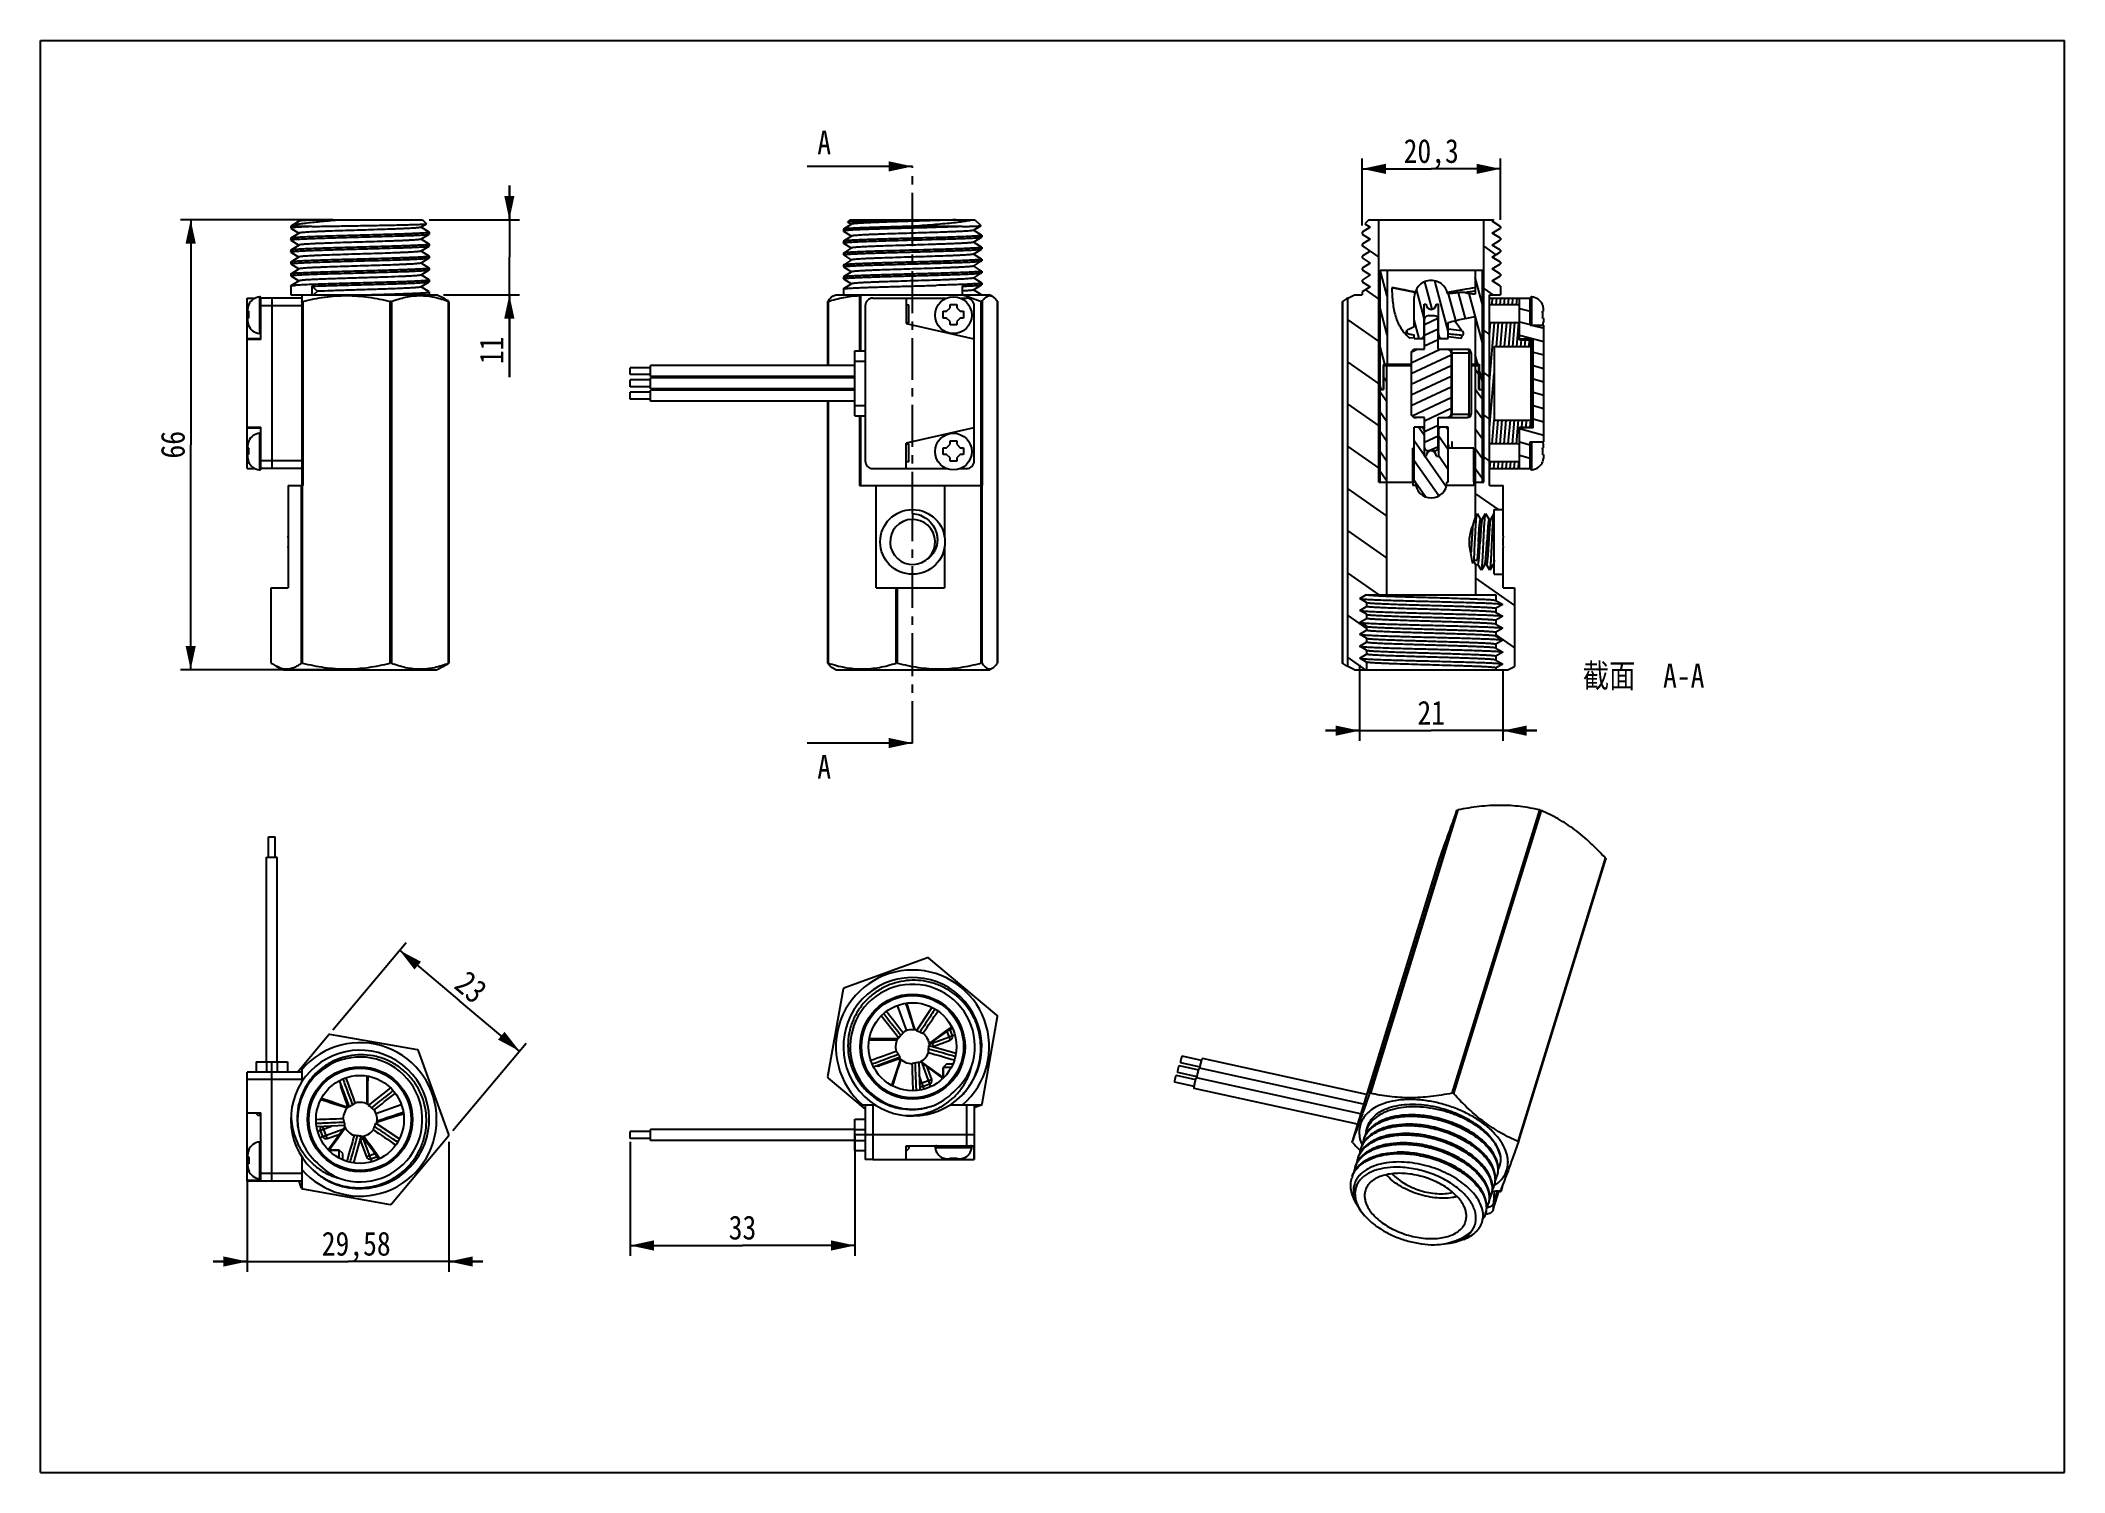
# Model space of a CAD drawing. Header units: millimetres. Extents: x 0 to 297, y 0 to 210.
import ezdxf

# ---------------------------------------------------------------- set-up
doc = ezdxf.new("R2010")
doc.units = ezdxf.units.MM
doc.header["$LTSCALE"] = 16.335
doc.linetypes.add('CENTER', pattern=[0.6, 0.375, -0.075, 0.075, -0.075])
doc.layers.get('0').update_dxf_attribs({"linetype": 'CONTINUOUS'})
for name, color, linetype in [('02___PRT_ALL_AXES', 7, 'CONTINUOUS'), ('03___PRT_ALL_CURVES', 7, 'CONTINUOUS'), ('DEFAULT_1', 7, 'CENTER')]:
    doc.layers.add(name, color=color, linetype=linetype)
doc.styles.get("Standard").update_dxf_attribs({"font": 'txt', "width": 0.85})
doc.dimstyles.new('DIMSTYLE_1', dxfattribs={"dimtxt": 3.5, "dimasz": 3.5, "dimexe": 0.18, "dimexo": 0.0625, "dimgap": 0.09, "dimtad": 1, "dimdsep": 46, "dimtxsty": 'Standard', "dimblk": '_FILLED', "dimblk1": '_FILLED', "dimblk2": '_FILLED', "dimcen": 0.09, "dimadec": 0, "dimazin": 0, "dimtp": 0.01, "dimtm": 0.01, "dimtfac": 1, "dimtofl": 0, "dimtmove": 0, "dimatfit": 3, "dimldrblk": '_FILLED', "dimfxl": 0, "dimtolj": 1, "dimarcsym": 0})
doc.dimstyles.get("Standard").update_dxf_attribs({"dimtxt": 3.5, "dimasz": 3.5, "dimexe": 0.18, "dimexo": 0.0625, "dimgap": 0.09, "dimtad": 1, "dimdsep": 46, "dimtxsty": 'Standard', "dimblk": '_FILLED', "dimblk1": '_FILLED', "dimblk2": '_FILLED', "dimcen": 0.09, "dimadec": 0, "dimazin": 0, "dimtol": 1, "dimtp": 0.01, "dimtm": 0.01, "dimtfac": 1, "dimtofl": 0, "dimtmove": 0, "dimatfit": 3, "dimldrblk": '_FILLED', "dimfxl": 0, "dimtolj": 1, "dimarcsym": 0})

msp = doc.modelspace()

# ---------------------------------------------------------------- texts
at = {"color": 7, "linetype": 'Continuous', "char_height": 3.5, "width": 2.975, "attachment_point": 1, "line_spacing_factor": 0.9}
for insert in [(113.99, 196.786), (113.99, 105.228)]:
    msp.add_mtext('A', dxfattribs=dict(at, insert=insert))
at = {"color": 2, "linetype": 'Continuous', "insert": (244.163, 118.604), "char_height": 3.5, "width": 20.825, "attachment_point": 3, "line_spacing_factor": 0.9}
msp.add_mtext('截面  A-A', dxfattribs=at)

# ---------------------------------------------------------------- blocks, each defined once
blk = doc.blocks.new('_FILLED')
at = {"color": 0, "linetype": 'ByBlock'}
blk.add_solid([(0, 0), (-1, 0.214), (-1, -0.214)], dxfattribs=at)
blk = doc.blocks.new('*D1')
at = {"color": 2, "linetype": 'Continuous'}
for p, q in [((42.97, 183.72), (20.54, 183.72)), ((22.04, 183.72), (22.04, 150.72)), ((22.04, 117.72), (22.04, 150.72)), ((42.04, 117.72), (20.54, 117.72))]:
    blk.add_line(p, q, dxfattribs=at)
at = {"color": 2, "linetype": 'Continuous', "xscale": 3.5, "yscale": 3.5, "zscale": 3.5}
for p, rotation in [((22.04, 183.72), 90), ((22.04, 117.72), 270)]:
    blk.add_blockref('_FILLED', p, dxfattribs=dict(at, rotation=rotation))
at = {"color": 2, "linetype": 'Continuous', "insert": (17.66, 150.72), "char_height": 3.5, "width": 5.95, "attachment_point": 2, "rotation": 90, "line_spacing_factor": 0.9}
blk.add_mtext('66', dxfattribs=at)
blk = doc.blocks.new('*D2')
at = {"color": 2, "linetype": 'Continuous'}
for p, q in [((59.93, 48.48), (59.93, 29.44)), ((30.35, 42.88), (30.35, 29.44)), ((30.35, 30.94), (25.35, 30.94)), ((25.35, 30.94), (45.14, 30.94)), ((64.93, 30.94), (45.14, 30.94)), ((59.93, 30.94), (64.93, 30.94))]:
    blk.add_line(p, q, dxfattribs=at)
at = {"color": 2, "linetype": 'Continuous', "xscale": 3.5, "yscale": 3.5, "zscale": 3.5}
blk.add_blockref('_FILLED', (30.35, 30.94), dxfattribs=at)
at = {"color": 2, "linetype": 'Continuous', "xscale": 3.5, "yscale": 3.5, "zscale": 3.5, "rotation": 180}
blk.add_blockref('_FILLED', (59.93, 30.94), dxfattribs=at)
at = {"color": 2, "linetype": 'Continuous', "insert": (46.33, 35.31), "char_height": 3.5, "width": 14.875, "attachment_point": 2, "line_spacing_factor": 0.9}
blk.add_mtext('29,58', dxfattribs=at)
blk = doc.blocks.new('*D3')
at = {"color": 2, "linetype": 'Continuous'}
for p, q in [((86.51, 48.5), (86.51, 31.79)), ((119.51, 49.3), (119.51, 31.79)), ((86.51, 33.29), (103.01, 33.29)), ((119.51, 33.29), (103.01, 33.29))]:
    blk.add_line(p, q, dxfattribs=at)
at = {"color": 2, "linetype": 'Continuous', "xscale": 3.5, "yscale": 3.5, "zscale": 3.5, "rotation": 180}
blk.add_blockref('_FILLED', (86.51, 33.29), dxfattribs=at)
at = {"color": 2, "linetype": 'Continuous', "xscale": 3.5, "yscale": 3.5, "zscale": 3.5}
blk.add_blockref('_FILLED', (119.51, 33.29), dxfattribs=at)
at = {"color": 2, "linetype": 'Continuous', "insert": (103.01, 37.67), "char_height": 3.5, "width": 5.95, "attachment_point": 2, "line_spacing_factor": 0.9}
blk.add_mtext('33', dxfattribs=at)
blk = doc.blocks.new('*D4')
at = {"color": 2, "linetype": 'Continuous'}
for p, q in [((193.92, 182.87), (193.92, 192.68)), ((193.92, 191.18), (204.07, 191.18)), ((214.22, 191.18), (204.07, 191.18)), ((214.22, 183.72), (214.22, 192.68))]:
    blk.add_line(p, q, dxfattribs=at)
at = {"color": 2, "linetype": 'Continuous', "xscale": 3.5, "yscale": 3.5, "zscale": 3.5, "rotation": 180}
blk.add_blockref('_FILLED', (193.92, 191.18), dxfattribs=at)
at = {"color": 2, "linetype": 'Continuous', "xscale": 3.5, "yscale": 3.5, "zscale": 3.5}
blk.add_blockref('_FILLED', (214.22, 191.18), dxfattribs=at)
at = {"color": 2, "linetype": 'Continuous', "insert": (204.07, 195.55), "char_height": 3.5, "width": 11.9, "attachment_point": 2, "line_spacing_factor": 0.9}
blk.add_mtext('20,3', dxfattribs=at)
blk = doc.blocks.new('*D5')
at = {"color": 2, "linetype": 'Continuous'}
for p, q in [((193.57, 118.43), (193.57, 107.29)), ((214.57, 117.56), (214.57, 107.29)), ((193.57, 108.79), (188.57, 108.79)), ((188.57, 108.79), (204.07, 108.79)), ((219.57, 108.79), (204.07, 108.79)), ((214.57, 108.79), (219.57, 108.79))]:
    blk.add_line(p, q, dxfattribs=at)
at = {"color": 2, "linetype": 'Continuous', "xscale": 3.5, "yscale": 3.5, "zscale": 3.5}
blk.add_blockref('_FILLED', (193.57, 108.79), dxfattribs=at)
at = {"color": 2, "linetype": 'Continuous', "xscale": 3.5, "yscale": 3.5, "zscale": 3.5, "rotation": 180}
blk.add_blockref('_FILLED', (214.57, 108.79), dxfattribs=at)
at = {"color": 2, "linetype": 'Continuous', "insert": (204.07, 113.17), "char_height": 3.5, "width": 5.95, "attachment_point": 2, "line_spacing_factor": 0.9}
blk.add_mtext('21', dxfattribs=at)
blk = doc.blocks.new('*D6')
at = {"color": 2, "linetype": 'Continuous'}
for p, q in [((42.91, 64.94), (53.65, 77.73)), ((52.68, 76.58), (61.49, 69.19)), ((70.3, 61.8), (61.49, 69.19)), ((60.53, 50.15), (71.27, 62.95))]:
    blk.add_line(p, q, dxfattribs=at)
at = {"color": 2, "linetype": 'Continuous', "xscale": 3.5, "yscale": 3.5, "zscale": 3.5}
for p, rotation in [((52.68, 76.58), 140), ((70.3, 61.8), 320)]:
    blk.add_blockref('_FILLED', p, dxfattribs=dict(at, rotation=rotation))
at = {"color": 2, "linetype": 'Continuous', "insert": (64.31, 72.54), "char_height": 3.5, "width": 5.95, "attachment_point": 2, "rotation": 320, "line_spacing_factor": 0.9}
blk.add_mtext('23', dxfattribs=at)
blk = doc.blocks.new('*D7')
at = {"color": 2, "linetype": 'Continuous'}
for p, q in [((68.8, 183.72), (68.8, 188.72)), ((68.8, 188.72), (68.8, 178.22)), ((57.04, 183.72), (70.3, 183.72)), ((68.8, 160.64), (68.8, 178.22)), ((59.13, 172.72), (70.3, 172.72)), ((68.8, 172.72), (68.8, 160.64))]:
    blk.add_line(p, q, dxfattribs=at)
at = {"color": 2, "linetype": 'Continuous', "xscale": 3.5, "yscale": 3.5, "zscale": 3.5}
for p, rotation in [((68.8, 183.72), 270), ((68.8, 172.72), 90)]:
    blk.add_blockref('_FILLED', p, dxfattribs=dict(at, rotation=rotation))
at = {"color": 2, "linetype": 'Continuous', "insert": (64.42, 166.59), "char_height": 3.5, "width": 5.95, "attachment_point": 3, "rotation": 90, "line_spacing_factor": 0.9}
blk.add_mtext('11', dxfattribs=at)

# ---------------------------------------------------------------- dimensions: what is measured, and where the dimension line sits
at = {"color": 2, "linetype": 'Continuous'}
for base, p1, p2, picture, middle in [((214.223, 191.179), (193.923, 182.87), (214.223, 183.718), '*D4', (198.123, 193.804)), ((214.573, 108.792), (193.573, 118.432), (214.573, 117.557), '*D5', (201.098, 111.417)), ((59.933, 30.937), (30.35, 42.884), (59.933, 48.479), '*D2', (38.897, 33.562)), ((119.514, 33.295), (86.514, 48.503), (119.514, 49.303), '*D3', (100.039, 35.92))]:
    dim = msp.add_linear_dim(base=base, p1=p1, p2=p2, dimstyle='DIMSTYLE_1', dxfattribs=at)
    dim.commit()
    dim.dimension.update_dxf_attribs({"geometry": picture, "text_midpoint": middle, "dimtype": 160})
for base, p1, p2, angle, picture, middle in [((68.798, 172.718), (57.036, 183.718), (59.134, 172.718), 270, '*D7', (68.839, 158.298)), ((22.04, 117.718), (42.972, 183.718), (42.039, 117.718), 270, '*D1', (20.748, 148.058)), ((70.304, 61.797), (42.913, 64.935), (60.532, 50.151), 320, '*D6', (65.166, 73.416))]:
    dim = msp.add_linear_dim(base=base, p1=p1, p2=p2, angle=angle, dimstyle='DIMSTYLE_1', dxfattribs=at)
    dim.commit()
    dim.dimension.update_dxf_attribs({"geometry": picture, "text_midpoint": middle, "dimtype": 160})

# ---------------------------------------------------------------- hatches: boundary and pattern name
at = {"linetype": 'Continuous'}
h = msp.add_hatch(dxfattribs=at)
h.set_pattern_fill('DEFAULT__6', color=2, scale=5.071251, angle=325, style=0, pattern_type=0)
h.set_pattern_definition([(325, (0, 0), (2.90875, 4.15413), [])])
edge = h.paths.add_edge_path()
edge.add_line((194.923, 183.718), (196.373, 183.718))
edge.add_line((196.373, 145.218), (196.373, 183.718))
edge.add_line((196.373, 145.218), (197.573, 145.218))
edge.add_line((197.573, 145.218), (197.573, 128.718))
edge.add_line((194.573, 128.718), (197.573, 128.718))
edge.add_line((194.573, 128.759), (194.573, 128.718))
edge.add_line((193.573, 128.182), (194.573, 128.759))
edge.add_line((194.573, 127.604), (193.573, 128.182))
edge.add_line((194.573, 127.604), (194.573, 127.009))
edge.add_line((193.573, 126.432), (194.573, 127.009))
edge.add_line((194.573, 125.854), (193.573, 126.432))
edge.add_line((194.573, 125.854), (194.573, 125.259))
edge.add_line((193.573, 124.682), (194.573, 125.259))
edge.add_line((194.573, 124.104), (193.573, 124.682))
edge.add_line((194.573, 124.104), (194.573, 123.509))
edge.add_line((193.573, 122.932), (194.573, 123.509))
edge.add_line((194.573, 122.354), (193.573, 122.932))
edge.add_line((194.573, 122.354), (194.573, 121.759))
edge.add_line((193.573, 121.182), (194.573, 121.759))
edge.add_line((194.573, 120.604), (193.573, 121.182))
edge.add_line((194.573, 120.604), (194.573, 120.009))
edge.add_line((193.573, 119.432), (194.573, 120.009))
edge.add_line((194.573, 118.854), (193.573, 119.432))
edge.add_line((194.573, 118.854), (194.573, 117.718))
edge.add_line((192.824, 117.718), (194.573, 117.718))
edge.add_line((192.824, 117.718), (191.835, 118.213))
edge.add_line((191.835, 118.213), (191.835, 172.223))
edge.add_line((191.835, 172.223), (192.824, 172.718))
edge.add_line((192.824, 172.718), (193.923, 172.718))
edge.add_line((193.923, 173.12), (193.923, 172.718))
edge.add_line((195.123, 173.87), (193.923, 173.12))
edge.add_line((193.923, 174.62), (195.123, 173.87))
edge.add_line((193.923, 174.87), (193.923, 174.62))
edge.add_line((195.123, 175.62), (193.923, 174.87))
edge.add_line((193.923, 176.37), (195.123, 175.62))
edge.add_line((193.923, 176.62), (193.923, 176.37))
edge.add_line((195.123, 177.37), (193.923, 176.62))
edge.add_line((193.923, 178.12), (195.123, 177.37))
edge.add_line((193.923, 178.37), (193.923, 178.12))
edge.add_line((195.123, 179.12), (193.923, 178.37))
edge.add_line((193.923, 179.87), (195.123, 179.12))
edge.add_line((193.923, 180.12), (193.923, 179.87))
edge.add_line((195.123, 180.87), (193.923, 180.12))
edge.add_line((193.923, 181.62), (195.123, 180.87))
edge.add_line((193.923, 181.87), (193.923, 181.62))
edge.add_line((195.123, 182.62), (193.923, 181.87))
edge.add_line((194.324, 183.119), (195.123, 182.62))
edge.add_line((194.923, 183.718), (194.324, 183.119))
edge = h.paths.add_edge_path()
edge.add_line((211.773, 183.718), (213.223, 183.718))
edge.add_line((213.223, 183.718), (213.282, 183.658))
edge.add_line((213.023, 183.495), (213.282, 183.658))
edge.add_line((214.148, 182.792), (213.023, 183.495))
edge.add_line((214.148, 182.792), (214.223, 182.718))
edge.add_line((214.223, 182.718), (214.223, 182.495))
edge.add_line((213.023, 181.745), (214.223, 182.495))
edge.add_line((214.223, 180.995), (213.023, 181.745))
edge.add_line((214.223, 180.995), (214.223, 180.745))
edge.add_line((213.023, 179.995), (214.223, 180.745))
edge.add_line((214.223, 179.245), (213.023, 179.995))
edge.add_line((214.223, 179.245), (214.223, 178.995))
edge.add_line((213.023, 178.245), (214.223, 178.995))
edge.add_line((214.223, 177.495), (213.023, 178.245))
edge.add_line((214.223, 177.495), (214.223, 177.245))
edge.add_line((213.023, 176.495), (214.223, 177.245))
edge.add_line((214.223, 175.745), (213.023, 176.495))
edge.add_line((214.223, 175.745), (214.223, 175.495))
edge.add_line((213.023, 174.745), (214.223, 175.495))
edge.add_line((214.223, 173.995), (213.023, 174.745))
edge.add_line((214.223, 173.995), (214.223, 172.718))
edge.add_line((212.608, 172.718), (214.223, 172.718))
edge.add_line((212.608, 144.718), (212.608, 172.718))
edge.add_line((212.608, 144.718), (214.608, 144.718))
edge.add_line((214.608, 141.218), (214.608, 144.718))
edge.add_line((213.308, 141.218), (214.608, 141.218))
edge.add_line((213.308, 140.634), (213.308, 141.218))
edge.add_line((212.808, 139.768), (213.308, 140.634))
edge.add_line((212.558, 139.768), (212.808, 139.768))
edge.add_line((212.058, 140.634), (212.558, 139.768))
edge.add_line((211.558, 139.768), (212.058, 140.634))
edge.add_line((211.308, 139.768), (211.558, 139.768))
edge.add_line((210.808, 140.634), (211.308, 139.768))
edge.add_line((210.573, 140.226), (210.808, 140.634))
edge.add_line((210.573, 145.218), (210.573, 140.226))
edge.add_line((210.573, 145.218), (211.773, 145.218))
edge.add_line((211.773, 145.218), (211.773, 183.718))
edge = h.paths.add_edge_path()
edge.add_line((213.573, 117.718), (215.321, 117.718))
edge.add_line((213.573, 117.979), (213.573, 117.718))
edge.add_line((214.573, 118.557), (213.573, 117.979))
edge.add_line((213.573, 119.134), (214.573, 118.557))
edge.add_line((213.573, 119.729), (213.573, 119.134))
edge.add_line((214.573, 120.307), (213.573, 119.729))
edge.add_line((213.573, 120.884), (214.573, 120.307))
edge.add_line((213.573, 121.479), (213.573, 120.884))
edge.add_line((214.573, 122.057), (213.573, 121.479))
edge.add_line((213.573, 122.634), (214.573, 122.057))
edge.add_line((213.573, 123.229), (213.573, 122.634))
edge.add_line((214.573, 123.807), (213.573, 123.229))
edge.add_line((213.573, 124.384), (214.573, 123.807))
edge.add_line((213.573, 124.979), (213.573, 124.384))
edge.add_line((214.573, 125.557), (213.573, 124.979))
edge.add_line((213.573, 126.134), (214.573, 125.557))
edge.add_line((213.573, 126.729), (213.573, 126.134))
edge.add_line((214.573, 127.307), (213.573, 126.729))
edge.add_line((213.573, 127.884), (214.573, 127.307))
edge.add_line((213.573, 128.718), (213.573, 127.884))
edge.add_line((210.573, 128.718), (213.573, 128.718))
edge.add_line((210.573, 133.168), (210.573, 128.718))
edge.add_line((210.573, 133.168), (210.933, 133.168))
edge.add_line((211.433, 132.302), (210.933, 133.168))
edge.add_line((211.933, 133.168), (211.433, 132.302))
edge.add_line((211.933, 133.168), (212.183, 133.168))
edge.add_line((212.683, 132.302), (212.183, 133.168))
edge.add_line((213.183, 133.168), (212.683, 132.302))
edge.add_line((213.183, 133.168), (213.308, 133.168))
edge.add_line((213.308, 131.718), (213.308, 133.168))
edge.add_line((213.308, 131.718), (214.608, 131.718))
edge.add_line((214.608, 129.718), (214.608, 131.718))
edge.add_line((214.608, 129.718), (216.311, 129.718))
edge.add_line((216.311, 129.718), (216.311, 118.213))
edge.add_line((215.321, 117.718), (216.311, 118.213))
h = msp.add_hatch(dxfattribs=at)
h.set_pattern_fill('DEFAULT__3', color=2, scale=1.46294, angle=285, style=0, pattern_type=0)
h.set_pattern_definition([(285, (0, 0), (1.4130916, 0.378637), [])])
edge = h.paths.add_edge_path()
edge.add_line((211.573, 176.318), (210.523, 176.318))
edge.add_line((211.573, 176.318), (211.573, 158.818))
edge.add_line((211.573, 158.818), (211.098, 158.818))
edge.add_line((211.098, 162.518), (211.098, 158.818))
edge.add_line((210.523, 162.518), (211.098, 162.518))
edge.add_line((210.523, 169.513), (210.523, 162.518))
edge.add_spline(control_points=[(206.573, 168.643), (206.76, 168.697), (207.135, 168.799), (207.699, 168.94), (208.263, 169.07), (208.826, 169.192), (209.391, 169.305), (209.955, 169.412), (210.333, 169.48), (210.523, 169.513)], knot_values=[0, 0, 0, 0, 0.1428571, 0.2857143, 0.4285714, 0.5714286, 0.7142857, 0.8571429, 1, 1, 1, 1], degree=3, periodic=0)
edge.add_line((206.573, 166.318), (206.573, 168.643))
edge.add_line((205.623, 166.318), (206.573, 166.318))
edge.add_spline(control_points=[(205.123, 166.818), (205.123, 166.525), (205.33, 166.318), (205.623, 166.318)], knot_values=[0, 0, 0, 0, 1, 1, 1, 1], weights=[1, 0.8047379, 0.8047379, 1], degree=3, periodic=0)
edge.add_line((205.123, 166.818), (205.123, 171.318))
edge.add_line((204.823, 171.318), (205.123, 171.318))
edge.add_spline(control_points=[(204.073, 170.568), (204.512, 170.568), (204.823, 170.878), (204.823, 171.318)], knot_values=[0, 0, 0, 0, 1, 1, 1, 1], weights=[1, 0.8047379, 0.8047379, 1], degree=3, periodic=0)
edge.add_spline(control_points=[(204.073, 170.568), (203.633, 170.568), (203.323, 170.878), (203.323, 171.318)], knot_values=[0, 0, 0, 0, 1, 1, 1, 1], weights=[1, 0.8047379, 0.8047379, 1], degree=3, periodic=0)
edge.add_line((203.023, 171.318), (203.323, 171.318))
edge.add_line((203.023, 166.818), (203.023, 171.318))
edge.add_spline(control_points=[(203.023, 166.818), (203.023, 166.525), (202.815, 166.318), (202.523, 166.318)], knot_values=[0, 0, 0, 0, 1, 1, 1, 1], weights=[1, 0.8047379, 0.8047379, 1], degree=3, periodic=0)
edge.add_line((201.573, 166.318), (202.523, 166.318))
edge.add_line((201.573, 166.318), (201.573, 166.829))
edge.add_arc((204.72, 185.324), 18.761, 258.25864, 260.3409)
edge.add_spline(control_points=[(200.78, 167.64), (200.752, 167.628), (200.697, 167.602), (200.619, 167.561), (200.548, 167.517), (200.483, 167.466), (200.429, 167.411), (200.392, 167.353), (200.376, 167.293), (200.383, 167.235), (200.412, 167.18), (200.46, 167.13), (200.523, 167.086), (200.601, 167.046), (200.692, 167.011), (200.793, 166.98), (200.865, 166.963), (200.903, 166.956)], knot_values=[0, 0, 0, 0, 0.0666667, 0.1333333, 0.2, 0.2666667, 0.3333333, 0.4, 0.4666667, 0.5333333, 0.6, 0.6666667, 0.7333333, 0.8, 0.8666667, 0.9333333, 1, 1, 1, 1], degree=3, periodic=0)
edge.add_spline(control_points=[(201.573, 168.029), (201.451, 167.961), (201.198, 167.828), (200.923, 167.702), (200.78, 167.64)], knot_values=[0, 0, 0, 0, 0.5, 1, 1, 1, 1], degree=3, periodic=0)
edge.add_line((201.573, 168.029), (201.573, 172.318))
edge.add_spline(control_points=[(201.573, 172.318), (201.573, 173.782), (202.608, 174.818), (204.073, 174.818)], knot_values=[0, 0, 0, 0, 1, 1, 1, 1], weights=[1, 0.8047379, 0.8047379, 1], degree=3, periodic=0)
edge.add_spline(control_points=[(206.518, 172.838), (206.262, 174.043), (205.304, 174.818), (204.073, 174.818)], knot_values=[0, 0, 0, 0, 1, 1, 1, 1], weights=[1, 0.851463, 0.851463, 1], degree=3, periodic=0)
edge.add_spline(control_points=[(209.051, 173.019), (209.046, 173.021), (209.037, 173.024), (209.022, 173.027), (209.006, 173.031), (208.988, 173.033), (208.969, 173.036), (208.949, 173.038), (208.927, 173.039), (208.904, 173.041), (208.88, 173.042), (208.855, 173.042), (208.828, 173.043), (208.799, 173.043), (208.769, 173.043), (208.738, 173.043), (208.705, 173.042), (208.67, 173.041), (208.633, 173.04), (208.595, 173.039), (208.555, 173.037), (208.513, 173.035), (208.47, 173.033), (208.423, 173.03), (208.372, 173.027), (208.317, 173.024), (208.258, 173.019), (208.192, 173.014), (208.12, 173.009), (208.042, 173.002), (207.955, 172.995), (207.86, 172.986), (207.756, 172.976), (207.643, 172.965), (207.519, 172.953), (207.384, 172.938), (207.237, 172.922), (207.078, 172.905), (206.906, 172.885), (206.721, 172.863), (206.587, 172.846), (206.518, 172.838)], knot_values=[0, 0, 0, 0, 0.025641, 0.0512821, 0.0769231, 0.1025641, 0.1282051, 0.1538462, 0.1794872, 0.2051282, 0.2307692, 0.2564103, 0.2820513, 0.3076923, 0.3333333, 0.3589744, 0.3846154, 0.4102564, 0.4358974, 0.4615385, 0.4871795, 0.5128205, 0.5384615, 0.5641026, 0.5897436, 0.6153846, 0.6410256, 0.6666667, 0.6923077, 0.7179487, 0.7435897, 0.7692308, 0.7948718, 0.8205128, 0.8461538, 0.8717949, 0.8974359, 0.9230769, 0.9487179, 0.974359, 1, 1, 1, 1], degree=3, periodic=0)
edge.add_spline(control_points=[(210.523, 172.803), (210.437, 172.807), (210.268, 172.816), (210.016, 172.834), (209.765, 172.86), (209.519, 172.896), (209.277, 172.945), (209.124, 172.991), (209.051, 173.019)], knot_values=[0, 0, 0, 0, 0.1666667, 0.3333333, 0.5, 0.6666667, 0.8333333, 1, 1, 1, 1], degree=3, periodic=0)
edge.add_line((210.523, 176.318), (210.523, 172.803))
edge = h.paths.add_edge_path()
edge.add_line((197.623, 176.318), (196.573, 176.318))
edge.add_line((197.623, 176.318), (197.623, 162.518))
edge.add_line((197.048, 162.518), (197.623, 162.518))
edge.add_line((197.048, 162.518), (197.048, 158.818))
edge.add_line((197.048, 158.818), (196.573, 158.818))
edge.add_line((196.573, 176.318), (196.573, 158.818))
h = msp.add_hatch(dxfattribs=at)
h.set_pattern_fill('DEFAULT__4', color=2, scale=1.420172, angle=205, style=0, pattern_type=0)
h.set_pattern_definition([(205, (0, 0), (0.6001906, -1.287113), [])])
edge = h.paths.add_edge_path()
edge.add_line((206.253, 164.718), (205.073, 164.718))
edge.add_spline(control_points=[(207.014, 164.218), (207.014, 164.237), (207.008, 164.275), (206.987, 164.33), (206.957, 164.38), (206.922, 164.424), (206.882, 164.465), (206.836, 164.505), (206.784, 164.544), (206.725, 164.583), (206.655, 164.62), (206.574, 164.656), (206.482, 164.688), (206.375, 164.711), (206.295, 164.718), (206.253, 164.718)], knot_values=[0, 0, 0, 0, 0.0769231, 0.1538462, 0.2307692, 0.3076923, 0.3846154, 0.4615385, 0.5384615, 0.6153846, 0.6923077, 0.7692308, 0.8461538, 0.9230769, 1, 1, 1, 1], degree=3, periodic=0)
edge.add_line((207.014, 164.218), (207.014, 155.218))
edge.add_spline(control_points=[(206.253, 154.718), (206.295, 154.718), (206.375, 154.724), (206.482, 154.748), (206.575, 154.779), (206.656, 154.815), (206.725, 154.853), (206.785, 154.892), (206.837, 154.931), (206.882, 154.97), (206.922, 155.012), (206.957, 155.056), (206.987, 155.105), (207.008, 155.16), (207.014, 155.198), (207.014, 155.218)], knot_values=[0, 0, 0, 0, 0.0769231, 0.1538462, 0.2307692, 0.3076923, 0.3846154, 0.4615385, 0.5384615, 0.6153846, 0.6923077, 0.7692308, 0.8461538, 0.9230769, 1, 1, 1, 1], degree=3, periodic=0)
edge.add_line((206.253, 154.718), (205.073, 154.718))
edge.add_line((205.073, 150.318), (205.073, 154.718))
edge.add_spline(control_points=[(204.573, 149.818), (204.865, 149.818), (205.073, 150.025), (205.073, 150.318)], knot_values=[0, 0, 0, 0, 1, 1, 1, 1], weights=[1, 0.8047379, 0.8047379, 1], degree=3, periodic=0)
edge.add_line((204.573, 149.818), (203.573, 149.818))
edge.add_spline(control_points=[(203.573, 149.818), (203.28, 149.818), (203.073, 150.025), (203.073, 150.318)], knot_values=[0, 0, 0, 0, 1, 1, 1, 1], weights=[1, 0.8047379, 0.8047379, 1], degree=3, periodic=0)
edge.add_line((203.073, 150.318), (203.073, 154.718))
edge.add_line((203.073, 154.718), (201.892, 154.718))
edge.add_spline(control_points=[(201.131, 155.218), (201.131, 155.198), (201.137, 155.16), (201.158, 155.105), (201.188, 155.056), (201.223, 155.011), (201.263, 154.97), (201.309, 154.931), (201.36, 154.891), (201.42, 154.853), (201.49, 154.815), (201.571, 154.779), (201.663, 154.748), (201.77, 154.724), (201.85, 154.718), (201.892, 154.718)], knot_values=[0, 0, 0, 0, 0.0769231, 0.1538462, 0.2307692, 0.3076923, 0.3846154, 0.4615385, 0.5384615, 0.6153846, 0.6923077, 0.7692308, 0.8461538, 0.9230769, 1, 1, 1, 1], degree=3, periodic=0)
edge.add_line((201.131, 164.218), (201.131, 155.218))
edge.add_spline(control_points=[(201.892, 164.718), (201.85, 164.718), (201.77, 164.711), (201.663, 164.688), (201.571, 164.656), (201.49, 164.62), (201.42, 164.582), (201.361, 164.544), (201.309, 164.505), (201.263, 164.465), (201.223, 164.424), (201.188, 164.379), (201.158, 164.33), (201.137, 164.275), (201.131, 164.237), (201.131, 164.218)], knot_values=[0, 0, 0, 0, 0.0769231, 0.1538462, 0.2307692, 0.3076923, 0.3846154, 0.4615385, 0.5384615, 0.6153846, 0.6923077, 0.7692308, 0.8461538, 0.9230769, 1, 1, 1, 1], degree=3, periodic=0)
edge.add_line((203.073, 164.718), (201.892, 164.718))
edge.add_line((203.073, 164.718), (203.073, 169.118))
edge.add_spline(control_points=[(203.073, 169.118), (203.073, 169.411), (203.28, 169.618), (203.573, 169.618)], knot_values=[0, 0, 0, 0, 1, 1, 1, 1], weights=[1, 0.8047379, 0.8047379, 1], degree=3, periodic=0)
edge.add_line((204.573, 169.618), (203.573, 169.618))
edge.add_spline(control_points=[(205.073, 169.118), (205.073, 169.411), (204.865, 169.618), (204.573, 169.618)], knot_values=[0, 0, 0, 0, 1, 1, 1, 1], weights=[1, 0.8047379, 0.8047379, 1], degree=3, periodic=0)
edge.add_line((205.073, 164.718), (205.073, 169.118))
h = msp.add_hatch(dxfattribs=at)
h.set_pattern_fill('DEFAULT__2', color=2, scale=0.594156, angle=85, style=0, pattern_type=0)
h.set_pattern_definition([(85, (0, 0), (-0.5918953, 0.0517841), [])])
edge = h.paths.add_edge_path()
edge.add_line((212.608, 147.218), (212.608, 148.218))
edge.add_line((217.008, 148.218), (212.608, 148.218))
edge.add_line((217.008, 147.218), (217.008, 148.218))
edge.add_line((212.608, 147.218), (217.008, 147.218))
edge = h.paths.add_edge_path()
edge.add_line((212.608, 150.86), (212.608, 168.575))
edge.add_line((217.008, 168.575), (212.608, 168.575))
edge.add_line((217.008, 166.118), (217.008, 168.575))
edge.add_line((217.008, 166.118), (218.708, 166.118))
edge.add_line((218.708, 166.118), (218.708, 165.118))
edge.add_line((213.308, 165.118), (218.708, 165.118))
edge.add_line((213.308, 165.118), (213.308, 154.318))
edge.add_line((213.308, 154.318), (218.708, 154.318))
edge.add_line((218.708, 154.318), (218.708, 153.318))
edge.add_line((217.008, 153.318), (218.708, 153.318))
edge.add_line((217.008, 150.86), (217.008, 153.318))
edge.add_line((217.008, 150.86), (212.608, 150.86))
edge = h.paths.add_edge_path()
edge.add_line((212.608, 171.218), (212.608, 172.218))
edge.add_line((212.608, 172.218), (217.008, 172.218))
edge.add_line((217.008, 171.218), (217.008, 172.218))
edge.add_line((217.008, 171.218), (212.608, 171.218))
h = msp.add_hatch(dxfattribs=at)
h.set_pattern_fill('DEFAULT__1', color=2, scale=1.889404, angle=165, style=0, pattern_type=0)
h.set_pattern_definition([(165, (0, 0), (-0.489014, -1.825024), [])])
edge = h.paths.add_edge_path()
edge.add_line((220.608, 151.156), (220.608, 168.279))
edge.add_line((218.608, 151.156), (220.608, 151.156))
edge.add_line((218.608, 147.218), (218.608, 151.156))
edge.add_line((217.008, 147.218), (218.608, 147.218))
edge.add_line((217.008, 153.218), (217.008, 147.218))
edge.add_line((219.008, 153.218), (217.008, 153.218))
edge.add_line((219.008, 153.218), (219.008, 166.218))
edge.add_line((219.008, 166.218), (217.008, 166.218))
edge.add_line((217.008, 172.218), (217.008, 166.218))
edge.add_line((217.008, 172.218), (218.608, 172.218))
edge.add_line((218.608, 168.279), (218.608, 172.218))
edge.add_line((218.608, 168.279), (220.608, 168.279))
h = msp.add_hatch(dxfattribs=at)
h.set_pattern_fill('DEFAULT__5', color=2, scale=1.668143, angle=125, style=0, pattern_type=0)
h.set_pattern_definition([(125, (0, 0), (-1.366463, -0.956808), [])])
edge = h.paths.add_edge_path()
edge.add_line((197.573, 145.218), (197.573, 162.318))
edge.add_line((196.573, 145.218), (197.573, 145.218))
edge.add_line((196.573, 145.218), (196.573, 158.818))
edge.add_line((196.573, 158.818), (197.073, 158.818))
edge.add_line((197.073, 158.818), (197.073, 162.318))
edge.add_line((197.073, 162.318), (197.573, 162.318))
edge = h.paths.add_edge_path()
edge.add_line((210.573, 162.318), (211.073, 162.318))
edge.add_line((211.073, 158.818), (211.073, 162.318))
edge.add_line((211.073, 158.818), (211.573, 158.818))
edge.add_line((211.573, 145.218), (211.573, 158.818))
edge.add_line((210.573, 145.218), (211.573, 145.218))
edge.add_line((210.573, 145.218), (210.573, 162.318))
edge = h.paths.add_edge_path()
edge.add_spline(control_points=[(204.073, 142.918), (202.725, 142.918), (201.773, 143.87), (201.773, 145.218)], knot_values=[0, 0, 0, 0, 1, 1, 1, 1], weights=[1, 0.8047379, 0.8047379, 1], degree=3, periodic=0)
edge.add_line((201.773, 145.218), (201.573, 145.218))
edge.add_line((201.573, 145.218), (201.573, 153.318))
edge.add_line((202.523, 153.318), (201.573, 153.318))
edge.add_spline(control_points=[(203.023, 152.818), (203.023, 153.111), (202.815, 153.318), (202.523, 153.318)], knot_values=[0, 0, 0, 0, 1, 1, 1, 1], weights=[1, 0.8047379, 0.8047379, 1], degree=3, periodic=0)
edge.add_line((203.023, 152.818), (203.023, 149.068))
edge.add_line((203.023, 149.068), (203.323, 149.068))
edge.add_spline(control_points=[(204.073, 149.818), (203.633, 149.818), (203.323, 149.507), (203.323, 149.068)], knot_values=[0, 0, 0, 0, 1, 1, 1, 1], weights=[1, 0.8047379, 0.8047379, 1], degree=3, periodic=0)
edge.add_spline(control_points=[(204.073, 149.818), (204.512, 149.818), (204.823, 149.507), (204.823, 149.068)], knot_values=[0, 0, 0, 0, 1, 1, 1, 1], weights=[1, 0.8047379, 0.8047379, 1], degree=3, periodic=0)
edge.add_line((204.823, 149.068), (205.123, 149.068))
edge.add_line((205.123, 152.818), (205.123, 149.068))
edge.add_spline(control_points=[(205.123, 152.818), (205.123, 153.111), (205.33, 153.318), (205.623, 153.318)], knot_values=[0, 0, 0, 0, 1, 1, 1, 1], weights=[1, 0.8047379, 0.8047379, 1], degree=3, periodic=0)
edge.add_line((206.573, 153.318), (205.623, 153.318))
edge.add_line((206.573, 145.218), (206.573, 153.318))
edge.add_line((206.573, 145.218), (206.373, 145.218))
edge.add_spline(control_points=[(204.073, 142.918), (205.42, 142.918), (206.373, 143.87), (206.373, 145.218)], knot_values=[0, 0, 0, 0, 1, 1, 1, 1], weights=[1, 0.8047379, 0.8047379, 1], degree=3, periodic=0)

# ---------------------------------------------------------------- linework, layer by layer
at = {"color": 7, "linetype": 'Continuous'}
for p, q in [((0, 0), (0, 210)), ((0, 210), (297, 210)), ((297, 0), (297, 210)), ((36.81, 182.792), (36.736, 182.718)), ((39.799, 182.718), (36.736, 182.718)), ((36.736, 182.495), (36.746, 182.483)), ((36.746, 182.483), (37.925, 181.745)), ((37.947, 181.759), (36.746, 181.008)), ((36.81, 182.792), (36.853, 182.825)), ((37.947, 183.509), (36.853, 182.825)), ((37.736, 183.718), (37.676, 183.658)), ((37.679, 183.65), (37.676, 183.658)), ((37.679, 183.65), (37.925, 183.495)), ((37.736, 183.718), (56.036, 183.718)), ((55.825, 182.607), (56.632, 183.111)), ((55.825, 180.857), (57.026, 181.608)), ((57.026, 181.883), (55.847, 182.62)), ((56.036, 183.718), (56.634, 183.119)), ((56.632, 183.111), (56.634, 183.119)), ((57.026, 181.608), (57.036, 181.62)), ((117.823, 182.32), (117.814, 182.308)), ((119.025, 183.072), (117.823, 182.32)), ((117.823, 182.046), (119.003, 181.308)), ((119.025, 181.322), (117.823, 180.57)), ((118.814, 183.718), (118.485, 183.389)), ((118.487, 183.381), (118.485, 183.389)), ((118.487, 183.381), (119.003, 183.058)), ((118.814, 183.718), (137.114, 183.718)), ((135.23, 182.718), (126.953, 182.718)), ((136.903, 182.169), (137.979, 182.842)), ((136.903, 180.419), (138.104, 181.171)), ((138.104, 181.445), (136.925, 182.183)), ((137.114, 183.718), (137.981, 182.85)), ((137.979, 182.842), (137.981, 182.85)), ((138.104, 181.445), (138.114, 181.433)), ((138.104, 181.171), (138.114, 181.183)), ((195.123, 182.62), (193.923, 181.87)), ((193.923, 181.87), (193.923, 181.62)), ((193.923, 181.62), (195.123, 180.87)), ((194.923, 183.718), (194.324, 183.119)), ((194.324, 183.119), (195.123, 182.62)), ((194.923, 183.718), (213.223, 183.718)), ((196.373, 145.218), (196.373, 183.718)), ((211.773, 145.218), (211.773, 183.718)), ((213.023, 183.495), (213.282, 183.658)), ((214.148, 182.792), (213.023, 183.495)), ((213.023, 181.745), (214.223, 182.495)), ((214.223, 180.995), (213.023, 181.745)), ((213.223, 183.718), (213.282, 183.658)), ((214.148, 182.792), (214.223, 182.718)), ((214.223, 182.718), (214.223, 182.495)), ((36.746, 180.733), (36.736, 180.745)), ((36.746, 179.258), (36.736, 179.245)), ((36.746, 178.983), (36.736, 178.995)), ((36.746, 180.733), (37.925, 179.995)), ((37.947, 180.009), (36.746, 179.258)), ((36.746, 178.983), (37.925, 178.245)), ((37.947, 178.259), (36.746, 177.508)), ((55.825, 179.107), (57.026, 179.858)), ((57.026, 180.133), (55.847, 180.87)), ((57.026, 178.383), (55.847, 179.12)), ((57.026, 179.858), (57.036, 179.87)), ((117.823, 180.57), (117.814, 180.558)), ((117.823, 178.82), (117.814, 178.808)), ((117.823, 178.546), (117.814, 178.558)), ((117.823, 180.296), (119.003, 179.558)), ((119.025, 179.572), (117.823, 178.82)), ((117.823, 178.546), (119.003, 177.808)), ((136.903, 178.669), (138.104, 179.421)), ((138.104, 179.695), (136.925, 180.433)), ((138.104, 177.945), (136.925, 178.683)), ((138.104, 179.695), (138.114, 179.683)), ((138.104, 179.421), (138.114, 179.433)), ((195.123, 180.87), (193.923, 180.12)), ((193.923, 180.12), (193.923, 179.87)), ((193.923, 179.87), (195.123, 179.12)), ((195.123, 179.12), (193.923, 178.37)), ((193.923, 178.37), (193.923, 178.12)), ((213.023, 179.995), (214.223, 180.745)), ((214.223, 179.245), (213.023, 179.995)), ((213.023, 178.245), (214.223, 178.995)), ((214.223, 177.495), (213.023, 178.245)), ((214.223, 180.995), (214.223, 180.745)), ((214.223, 179.245), (214.223, 178.995)), ((36.746, 177.233), (36.736, 177.245)), ((36.746, 175.483), (36.736, 175.495)), ((36.746, 177.233), (37.925, 176.495)), ((37.947, 176.509), (36.746, 175.758)), ((36.746, 175.483), (37.925, 174.745)), ((55.825, 177.357), (57.026, 178.108)), ((55.825, 175.607), (57.026, 176.358)), ((57.026, 176.633), (55.847, 177.37)), ((57.026, 174.883), (55.847, 175.62)), ((57.026, 178.108), (57.036, 178.12)), ((57.026, 176.358), (57.036, 176.37)), ((117.823, 177.07), (117.814, 177.058)), ((117.823, 176.796), (117.814, 176.808)), ((117.823, 175.32), (117.814, 175.308)), ((119.025, 177.822), (117.823, 177.07)), ((117.823, 176.796), (119.003, 176.058)), ((119.025, 176.072), (117.823, 175.32)), ((136.903, 176.919), (138.104, 177.671)), ((136.903, 175.169), (138.104, 175.921)), ((138.104, 176.195), (136.925, 176.933)), ((138.104, 177.945), (138.114, 177.933)), ((138.104, 177.671), (138.114, 177.683)), ((138.104, 176.195), (138.114, 176.183)), ((138.104, 175.921), (138.114, 175.933)), ((193.923, 178.12), (195.123, 177.37)), ((195.123, 177.37), (193.923, 176.62)), ((193.923, 176.62), (193.923, 176.37)), ((193.923, 176.37), (195.123, 175.62)), ((195.123, 175.62), (193.923, 174.87)), ((196.573, 145.218), (196.573, 176.318)), ((196.573, 176.318), (211.573, 176.318)), ((197.623, 176.318), (197.623, 162.518)), ((210.523, 176.318), (210.523, 172.803)), ((211.573, 145.218), (211.573, 176.318)), ((213.023, 176.495), (214.223, 177.245)), ((214.223, 175.745), (213.023, 176.495)), ((213.023, 174.745), (214.223, 175.495)), ((214.223, 177.495), (214.223, 177.245)), ((214.223, 175.745), (214.223, 175.495)), ((32.128, 172.405), (32.128, 167.03)), ((36.736, 173.995), (36.746, 174.008)), ((36.736, 172.718), (58.134, 172.718)), ((37.947, 174.759), (36.746, 174.008)), ((38.35, 172.718), (38.35, 144.718)), ((39.799, 173.968), (39.799, 172.718)), ((39.799, 173.968), (40.637, 173.218)), ((40.637, 173.218), (40.078, 172.718)), ((55.825, 173.857), (57.026, 174.608)), ((57.026, 173.133), (55.847, 173.87)), ((57.026, 174.608), (57.036, 174.62)), ((57.036, 173.12), (57.026, 173.133)), ((59.153, 172.208), (58.134, 172.718)), ((116.264, 172.492), (116.716, 172.718)), ((116.716, 172.718), (139.212, 172.718)), ((117.823, 175.046), (117.814, 175.058)), ((117.814, 173.558), (117.823, 173.57)), ((117.823, 175.046), (119.003, 174.308)), ((119.025, 174.322), (117.823, 173.57)), ((120.189, 172.586), (120.189, 164.468)), ((120.318, 172.612), (120.318, 164.468)), ((135.23, 173.968), (135.23, 172.718)), ((136.903, 173.419), (138.104, 174.171)), ((138.104, 174.445), (136.925, 175.183)), ((138.068, 172.718), (136.925, 173.433)), ((138.104, 174.445), (138.114, 174.433)), ((138.104, 174.171), (138.114, 174.183)), ((139.662, 172.492), (139.212, 172.718)), ((191.835, 172.223), (192.824, 172.718)), ((192.824, 172.718), (193.923, 172.718)), ((193.923, 174.87), (193.923, 174.62)), ((193.923, 174.62), (195.123, 173.87)), ((195.123, 173.87), (193.923, 173.12)), ((193.923, 173.12), (193.923, 172.718)), ((201.695, 173.067), (198.294, 173.712)), ((198.541, 173.74), (198.579, 173.738)), ((198.541, 173.74), (198.578, 173.732)), ((201.573, 168.029), (201.573, 172.318)), ((206.444, 173.081), (208.614, 173.424)), ((208.634, 173.428), (208.601, 173.422)), ((209.867, 173.635), (208.614, 173.424)), ((208.7, 173.439), (208.643, 173.429)), ((210.499, 173.74), (209.867, 173.635)), ((212.608, 144.718), (212.608, 172.718)), ((212.608, 172.718), (214.223, 172.718)), ((214.223, 173.995), (213.023, 174.745)), ((214.223, 173.995), (214.223, 172.718)), ((218.83, 168.279), (218.83, 172.405)), ((30.35, 147.218), (30.35, 172.218)), ((30.35, 172.218), (31.486, 172.218)), ((30.402, 170.289), (30.567, 170.289)), ((30.55, 171.289), (30.59, 171.289)), ((32.35, 166.138), (32.35, 172.218)), ((38.35, 172.218), (32.35, 172.218)), ((38.35, 171.099), (32.35, 171.099)), ((33.95, 172.218), (33.95, 147.218)), ((38.516, 171.744), (38.516, 144.718)), ((51.314, 118.704), (51.314, 171.731)), ((51.502, 171.731), (51.502, 118.704)), ((59.889, 118.704), (59.889, 171.731)), ((59.924, 171.731), (59.9, 171.748)), ((59.936, 171.719), (59.924, 171.731)), ((59.936, 171.719), (59.936, 118.716)), ((115.503, 171.724), (115.506, 171.731)), ((115.503, 171.725), (115.503, 162.318)), ((115.574, 171.731), (115.574, 162.318)), ((122.133, 172.218), (132.993, 172.218)), ((127.014, 172.218), (127.014, 168.496)), ((127.014, 171.218), (127.414, 171.218)), ((127.414, 168.575), (127.414, 171.218)), ((132.464, 169.289), (132.464, 170.289)), ((132.464, 170.289), (132.964, 170.289)), ((132.964, 170.289), (133.464, 170.789)), ((133.464, 170.789), (133.464, 171.289)), ((133.464, 171.289), (134.464, 171.289)), ((134.464, 171.289), (134.464, 170.789)), ((134.464, 170.789), (134.964, 170.289)), ((134.934, 172.218), (135.895, 172.218)), ((134.964, 170.289), (135.464, 170.289)), ((135.464, 170.289), (135.464, 169.289)), ((137.014, 148.337), (137.014, 171.099)), ((137.968, 171.766), (137.968, 144.718)), ((138.165, 171.744), (138.165, 144.718)), ((140.422, 118.704), (140.422, 171.731)), ((140.425, 171.724), (140.422, 171.731)), ((140.425, 171.725), (140.425, 118.712)), ((191.023, 171.719), (191.035, 171.731)), ((191.023, 171.719), (191.023, 118.716)), ((191.035, 171.731), (191.035, 118.704)), ((191.835, 118.213), (191.835, 172.223)), ((203.023, 166.818), (203.023, 171.318)), ((203.023, 171.318), (203.323, 171.318)), ((204.573, 169.618), (203.573, 169.618)), ((204.823, 171.318), (205.123, 171.318)), ((205.123, 166.818), (205.123, 171.318)), ((210.523, 169.513), (210.523, 162.518)), ((211.773, 171.218), (211.573, 171.218)), ((212.608, 172.218), (218.608, 172.218)), ((217.008, 171.218), (212.608, 171.218)), ((217.008, 166.118), (217.008, 172.218)), ((218.608, 168.279), (218.608, 172.218)), ((220.369, 171.289), (220.408, 171.289)), ((220.392, 170.289), (220.556, 170.289)), ((30.35, 168.496), (30.449, 168.496)), ((30.545, 169.289), (30.388, 169.289)), ((30.523, 168.289), (30.488, 168.289)), ((127.414, 168.575), (127.014, 168.575)), ((127.014, 168.496), (136.936, 166.235)), ((132.964, 169.289), (132.464, 169.289)), ((133.464, 168.789), (132.964, 169.289)), ((133.464, 168.289), (133.464, 168.789)), ((134.464, 168.289), (133.464, 168.289)), ((134.964, 169.289), (134.464, 168.789)), ((134.464, 168.789), (134.464, 168.289)), ((135.464, 169.289), (134.964, 169.289)), ((201.573, 166.421), (200.932, 166.324)), ((201.573, 166.318), (201.573, 166.829)), ((203.023, 166.818), (203.073, 166.818)), ((203.073, 164.718), (203.073, 169.118)), ((205.073, 164.718), (205.073, 169.118)), ((205.073, 166.818), (205.123, 166.818)), ((206.573, 166.318), (206.573, 168.643)), ((206.573, 166.574), (208.46, 166.324)), ((211.773, 168.218), (211.573, 168.218)), ((217.008, 168.575), (212.608, 168.575)), ((218.608, 168.279), (220.608, 168.279)), ((220.57, 169.289), (220.414, 169.289)), ((220.471, 168.289), (220.435, 168.289)), ((220.608, 151.156), (220.608, 168.279)), ((32.35, 166.235), (30.35, 166.235)), ((32.35, 166.138), (30.35, 166.138)), ((119.514, 154.968), (119.514, 164.468)), ((119.514, 164.468), (121.014, 164.468)), ((201.131, 164.218), (201.131, 155.218)), ((201.573, 166.318), (203.073, 166.318)), ((201.722, 164.718), (203.073, 164.718)), ((205.073, 166.318), (206.573, 166.318)), ((205.073, 164.718), (209.412, 164.718)), ((207.014, 164.218), (207.014, 155.218)), ((207.014, 164.218), (209.912, 164.218)), ((207.114, 164.218), (207.114, 155.218)), ((209.583, 164.218), (209.583, 155.218)), ((209.912, 164.218), (209.912, 155.218)), ((213.308, 165.118), (213.308, 154.318)), ((213.308, 165.118), (218.708, 165.118)), ((219.008, 166.218), (217.008, 166.218)), ((217.008, 166.118), (218.708, 166.118)), ((218.708, 166.118), (218.708, 153.318)), ((219.008, 153.218), (219.008, 166.218)), ((115.503, 160.718), (115.503, 160.518)), ((115.574, 160.718), (115.574, 160.518)), ((119.514, 162.968), (121.014, 162.968)), ((197.048, 162.518), (197.048, 158.818)), ((197.048, 162.518), (201.131, 162.518)), ((197.073, 158.818), (197.073, 162.318)), ((197.073, 162.318), (201.131, 162.318)), ((197.573, 128.718), (197.573, 162.318)), ((209.912, 162.518), (211.098, 162.518)), ((209.912, 162.318), (211.073, 162.318)), ((210.573, 140.226), (210.573, 162.318)), ((211.073, 158.818), (211.073, 162.318)), ((211.098, 162.518), (211.098, 158.818)), ((115.503, 158.918), (115.503, 158.718)), ((115.574, 158.918), (115.574, 158.718)), ((196.573, 158.818), (197.073, 158.818)), ((211.073, 158.818), (211.573, 158.818)), ((115.503, 157.118), (115.503, 118.712)), ((115.574, 157.118), (115.574, 118.704)), ((119.514, 156.468), (121.014, 156.468)), ((119.514, 154.968), (121.014, 154.968)), ((120.189, 154.968), (120.189, 144.718)), ((120.318, 154.968), (120.318, 144.718)), ((203.073, 154.718), (201.722, 154.718)), ((203.073, 150.318), (203.073, 154.718)), ((205.073, 150.318), (205.073, 154.718)), ((205.073, 154.718), (209.412, 154.718)), ((207.014, 155.218), (209.912, 155.218)), ((30.35, 153.297), (32.35, 153.297)), ((30.35, 153.2), (32.35, 153.2)), ((32.128, 152.405), (32.128, 147.03)), ((32.35, 147.218), (32.35, 153.297)), ((136.936, 153.2), (127.014, 150.939)), ((201.573, 145.218), (201.573, 153.318)), ((203.073, 153.318), (201.573, 153.318)), ((203.023, 152.818), (203.023, 149.068)), ((203.073, 152.818), (203.023, 152.818)), ((206.573, 153.318), (205.073, 153.318)), ((205.123, 152.818), (205.073, 152.818)), ((205.123, 152.818), (205.123, 149.068)), ((206.573, 145.218), (206.573, 153.318)), ((213.308, 154.318), (218.708, 154.318)), ((217.008, 153.318), (218.708, 153.318)), ((217.008, 147.218), (217.008, 153.318)), ((219.008, 153.218), (217.008, 153.218)), ((30.35, 150.939), (30.45, 150.939)), ((30.545, 149.289), (30.388, 149.289)), ((30.402, 150.289), (30.567, 150.289)), ((30.55, 151.289), (30.59, 151.289)), ((127.014, 147.218), (127.014, 150.939)), ((127.014, 150.86), (127.414, 150.86)), ((127.414, 148.218), (127.414, 150.86)), ((132.464, 150.289), (132.964, 150.289)), ((132.464, 149.289), (132.464, 150.289)), ((132.964, 149.289), (132.464, 149.289)), ((132.964, 150.289), (133.464, 150.789)), ((133.464, 148.789), (132.964, 149.289)), ((133.464, 151.289), (134.464, 151.289)), ((133.464, 150.789), (133.464, 151.289)), ((133.464, 148.289), (133.464, 148.789)), ((134.464, 151.289), (134.464, 150.789)), ((134.464, 150.789), (134.964, 150.289)), ((134.964, 149.289), (134.464, 148.789)), ((134.464, 148.789), (134.464, 148.289)), ((134.964, 150.289), (135.464, 150.289)), ((135.464, 149.289), (134.964, 149.289)), ((135.464, 150.289), (135.464, 149.289)), ((201.573, 150.218), (201.386, 150.218)), ((203.023, 149.068), (203.323, 149.068)), ((204.573, 149.818), (203.573, 149.818)), ((204.823, 149.068), (205.123, 149.068)), ((210.333, 150.218), (206.573, 150.218)), ((206.608, 150.718), (206.608, 150.218)), ((207.108, 151.218), (207.108, 150.218)), ((211.773, 151.218), (211.573, 151.218)), ((217.008, 150.86), (212.608, 150.86)), ((218.608, 151.156), (220.608, 151.156)), ((218.608, 147.218), (218.608, 151.156)), ((218.83, 147.03), (218.83, 151.156)), ((220.392, 150.289), (220.556, 150.289)), ((220.57, 149.289), (220.414, 149.289)), ((30.35, 147.218), (31.483, 147.218)), ((30.523, 148.289), (30.488, 148.289)), ((38.35, 148.337), (32.35, 148.337)), ((38.35, 147.218), (32.35, 147.218)), ((122.133, 147.218), (132.993, 147.218)), ((127.414, 148.218), (127.014, 148.218)), ((134.464, 148.289), (133.464, 148.289)), ((134.934, 147.218), (135.895, 147.218)), ((211.773, 148.218), (211.573, 148.218)), ((217.008, 148.218), (212.608, 148.218)), ((212.608, 147.218), (218.608, 147.218)), ((220.471, 148.289), (220.435, 148.289)), ((36.35, 144.718), (38.516, 144.718)), ((38.311, 118.704), (38.311, 144.718)), ((38.464, 118.704), (38.464, 144.718)), ((120.189, 144.718), (138.165, 144.718)), ((122.629, 129.718), (122.629, 144.718)), ((138.028, 118.704), (138.028, 144.718)), ((138.156, 118.704), (138.156, 144.718)), ((196.373, 145.218), (201.395, 145.218)), ((201.832, 144.718), (201.395, 144.718)), ((201.773, 145.218), (201.573, 145.218)), ((210.31, 144.718), (206.313, 144.718)), ((206.573, 145.218), (206.373, 145.218)), ((210.31, 145.218), (211.773, 145.218)), ((212.608, 144.718), (214.608, 144.718)), ((214.608, 137.295), (214.608, 144.718)), ((127.964, 140.634), (127.964, 139.768)), ((210.573, 140.226), (210.808, 140.634)), ((210.808, 140.634), (211.308, 139.768)), ((211.308, 139.768), (211.558, 139.768)), ((211.558, 139.768), (212.058, 140.634)), ((212.058, 140.634), (212.558, 139.768)), ((212.558, 139.768), (212.808, 139.768)), ((212.808, 139.768), (213.308, 140.634)), ((213.308, 141.218), (214.608, 141.218)), ((213.308, 131.718), (213.308, 141.218)), ((210.276, 133.798), (210.808, 133.798)), ((214.608, 129.718), (214.608, 135.64)), ((210.573, 133.168), (210.933, 133.168)), ((210.573, 133.168), (210.573, 128.718)), ((211.433, 132.302), (210.933, 133.168)), ((211.933, 133.168), (211.433, 132.302)), ((211.933, 133.168), (212.183, 133.168)), ((212.683, 132.302), (212.183, 133.168)), ((213.183, 133.168), (212.683, 132.302)), ((213.183, 133.168), (213.308, 133.168)), ((213.308, 131.718), (214.608, 131.718)), ((33.836, 129.718), (36.35, 129.718)), ((33.836, 118.716), (33.836, 129.718)), ((33.848, 118.704), (33.848, 129.718)), ((122.629, 129.718), (132.641, 129.718)), ((125.569, 118.704), (125.569, 129.718)), ((125.766, 118.704), (125.766, 129.718)), ((193.573, 128.182), (194.573, 128.759)), ((194.573, 127.604), (193.573, 128.182)), ((194.573, 128.759), (194.573, 128.718)), ((194.573, 128.718), (213.573, 128.718)), ((213.573, 128.718), (213.573, 127.884)), ((213.573, 127.884), (214.573, 127.307)), ((214.608, 129.718), (216.311, 129.718)), ((216.311, 129.718), (216.311, 118.213)), ((193.573, 126.432), (194.573, 127.009)), ((194.573, 125.854), (193.573, 126.432)), ((193.573, 124.682), (194.573, 125.259)), ((194.573, 127.604), (194.573, 127.009)), ((194.573, 125.854), (194.573, 125.259)), ((214.573, 127.307), (213.573, 126.729)), ((213.573, 126.729), (213.573, 126.134)), ((213.573, 126.134), (214.573, 125.557)), ((214.573, 125.557), (213.573, 124.979)), ((213.573, 124.979), (213.573, 124.384)), ((194.573, 124.104), (193.573, 124.682)), ((193.573, 122.932), (194.573, 123.509)), ((194.573, 122.354), (193.573, 122.932)), ((194.573, 124.104), (194.573, 123.509)), ((194.573, 122.354), (194.573, 121.759)), ((213.573, 124.384), (214.573, 123.807)), ((214.573, 123.807), (213.573, 123.229)), ((213.573, 123.229), (213.573, 122.634)), ((213.573, 122.634), (214.573, 122.057)), ((214.573, 122.057), (213.573, 121.479)), ((193.573, 121.182), (194.573, 121.759)), ((194.573, 120.604), (193.573, 121.182)), ((193.573, 119.432), (194.573, 120.009)), ((194.573, 118.854), (193.573, 119.432)), ((194.573, 120.604), (194.573, 120.009)), ((194.573, 118.854), (194.573, 117.718)), ((213.573, 121.479), (213.573, 120.884)), ((213.573, 120.884), (214.573, 120.307)), ((214.573, 120.307), (213.573, 119.729)), ((213.573, 119.729), (213.573, 119.134)), ((213.573, 119.134), (214.573, 118.557)), ((33.848, 118.704), (33.836, 118.716)), ((35.638, 117.718), (34.619, 118.227)), ((35.638, 117.718), (58.134, 117.718)), ((58.134, 117.718), (59.153, 118.227)), ((59.924, 118.704), (59.9, 118.687)), ((59.924, 118.704), (59.936, 118.716)), ((115.503, 118.712), (115.506, 118.704)), ((116.716, 117.718), (116.264, 117.943)), ((116.716, 117.718), (139.212, 117.718)), ((139.212, 117.718), (139.663, 117.943)), ((140.425, 118.712), (140.422, 118.704)), ((191.035, 118.704), (191.023, 118.716)), ((192.824, 117.718), (191.835, 118.213)), ((192.824, 117.718), (215.321, 117.718)), ((214.573, 118.557), (213.573, 117.979)), ((213.573, 117.979), (213.573, 117.718)), ((215.321, 117.718), (216.311, 118.213)), ((195.018, 55.563), (207.854, 97.1)), ((207.983, 97.162), (195.147, 55.625)), ((207.165, 55.625), (220.001, 97.162)), ((220.191, 97.1), (207.355, 55.563)), ((205.292, 90.075), (192.455, 48.536)), ((205.291, 90.071), (205.292, 90.075)), ((216.811, 48.538), (229.647, 90.075)), ((216.874, 48.418), (229.709, 89.953)), ((130.161, 75.476), (117.9, 71.014)), ((140.354, 67.055), (130.358, 75.442)), ((117.771, 70.861), (115.506, 58.011)), ((126.945, 68.808), (126.949, 68.795)), ((125.934, 63.699), (123.354, 66.95)), ((124.131, 67.626), (124.142, 67.613)), ((128.535, 64.758), (130.83, 68.217)), ((131.28, 67.971), (131.271, 67.956)), ((133.706, 65.376), (133.698, 65.37)), ((138.165, 54.068), (140.422, 66.867)), ((37.706, 58.729), (42.27, 64.169)), ((55.308, 61.972), (42.458, 64.238)), ((121.592, 63.438), (121.609, 63.438)), ((123.082, 63.594), (121.622, 63.618)), ((130.346, 62.612), (134.345, 61.498)), ((130.834, 62.951), (134.161, 64.162)), ((130.834, 62.951), (131.005, 62.481)), ((131.005, 62.481), (133.474, 63.38)), ((132.592, 64.373), (133.787, 65.212)), ((133.007, 64.664), (133.474, 63.38)), ((133.426, 64.959), (133.819, 65.102)), ((133.431, 64.961), (133.773, 64.021)), ((31.65, 60.229), (31.65, 58.729)), ((31.65, 60.229), (36.25, 60.229)), ((33.15, 60.229), (33.15, 58.729)), ((33.95, 42.729), (33.95, 60.229)), ((34.75, 60.229), (34.75, 58.729)), ((36.25, 60.229), (36.25, 58.729)), ((38.35, 59.425), (38.35, 57.272)), ((59.924, 49.582), (55.461, 61.843)), ((121.845, 60.397), (121.856, 60.4)), ((122.029, 59.913), (122.044, 59.918)), ((126.138, 60.898), (122.249, 59.449)), ((123.137, 59.618), (123.086, 59.761)), ((125.607, 60.517), (123.137, 59.618)), ((125.607, 60.517), (125.55, 60.674)), ((128.865, 60.227), (129.041, 56.079)), ((129.416, 59.911), (129.477, 59.933)), ((130.633, 56.568), (129.416, 59.911)), ((130.785, 57.612), (130.108, 59.47)), ((132.964, 59.903), (132.464, 59.403)), ((133.635, 59.403), (132.464, 59.403)), ((132.464, 59.403), (132.464, 57.841)), ((133.892, 59.903), (132.964, 59.903)), ((134.114, 60.494), (134.097, 60.499)), ((134.25, 60.994), (134.241, 60.996)), ((135.029, 59.403), (134.802, 59.403)), ((135.001, 59.866), (135.149, 59.718)), ((38.35, 58.729), (30.35, 58.729)), ((30.35, 42.729), (30.35, 57.61)), ((38.35, 57.61), (30.35, 57.61)), ((45.345, 53.605), (43.896, 57.494)), ((44.065, 56.606), (44.208, 56.658)), ((44.964, 54.136), (44.065, 56.606)), ((44.36, 57.714), (44.366, 57.699)), ((44.844, 57.898), (44.848, 57.888)), ((47.885, 58.152), (47.885, 58.134)), ((48.042, 56.661), (48.065, 58.121)), ((115.574, 57.823), (121.014, 53.258)), ((125.356, 58.153), (124.883, 56.772)), ((129.693, 56.226), (128.948, 58.272)), ((130.785, 57.612), (129.004, 56.964)), ((130.486, 56.971), (129.546, 56.629)), ((131.234, 58.635), (132.401, 57.758)), ((132.464, 56.444), (132.464, 56.192)), ((42.601, 54.387), (41.219, 54.86)), ((44.964, 54.136), (45.121, 54.194)), ((48.146, 53.809), (51.398, 56.389)), ((52.074, 55.612), (52.06, 55.601)), ((120.318, 53.903), (122.471, 53.903)), ((121.014, 53.903), (121.014, 45.903)), ((122.133, 53.903), (122.133, 45.903)), ((128.015, 55.989), (128.015, 56.001)), ((128.532, 56.014), (128.532, 56.027)), ((133.456, 53.903), (137.968, 53.903)), ((135.895, 53.903), (135.895, 47.903)), ((137.014, 53.903), (137.014, 45.903)), ((138.028, 53.864), (137.014, 53.495)), ((30.35, 52.729), (32.35, 52.729)), ((31.55, 52.729), (31.95, 52.329)), ((32.25, 52.329), (31.95, 52.329)), ((32.25, 52.329), (32.25, 52.729)), ((32.35, 42.729), (32.35, 52.729)), ((40.436, 51.728), (40.449, 51.728)), ((40.461, 51.211), (40.474, 51.212)), ((44.674, 50.878), (40.527, 50.702)), ((40.674, 50.05), (42.72, 50.795)), ((42.06, 48.959), (41.412, 50.739)), ((49.205, 51.208), (52.664, 48.913)), ((53.255, 52.798), (53.243, 52.794)), ((119.514, 51.803), (121.014, 51.803)), ((119.514, 47.203), (119.514, 51.803)), ((32.128, 48.467), (32.128, 43.092)), ((41.016, 49.111), (44.358, 50.327)), ((41.419, 49.257), (41.077, 50.197)), ((42.06, 48.959), (43.918, 49.635)), ((43.082, 48.509), (42.205, 47.342)), ((44.358, 50.327), (44.38, 50.266)), ((47.06, 49.397), (45.946, 45.398)), ((47.399, 48.909), (46.929, 48.738)), ((46.929, 48.738), (47.827, 46.269)), ((48.609, 45.583), (47.399, 48.909)), ((51.502, 39.39), (59.889, 49.385)), ((52.418, 48.463), (52.403, 48.473)), ((119.514, 50.303), (121.014, 50.303)), ((137.014, 49.503), (119.514, 49.503)), ((119.514, 48.703), (121.014, 48.703)), ((127.014, 47.903), (137.014, 47.903)), ((127.014, 45.903), (127.014, 47.903)), ((127.414, 47.803), (127.014, 47.803)), ((127.414, 47.803), (127.414, 47.503)), ((131.276, 47.681), (136.651, 47.681)), ((136.936, 47.903), (136.936, 45.903)), ((192.455, 48.536), (192.456, 48.538)), ((216.874, 48.418), (216.872, 48.414)), ((30.382, 46.279), (30.59, 46.279)), ((30.59, 45.279), (30.382, 45.279)), ((30.388, 46.779), (30.389, 46.782)), ((30.402, 46.779), (30.388, 46.779)), ((30.402, 44.779), (30.388, 44.779)), ((30.389, 44.777), (30.388, 44.779)), ((30.517, 47.279), (30.567, 47.279)), ((38.35, 46.287), (38.35, 41.775)), ((40.892, 47.279), (40.64, 47.279)), ((43.85, 47.279), (42.288, 47.279)), ((44.35, 46.779), (43.85, 47.279)), ((43.85, 46.108), (43.85, 47.279)), ((43.85, 44.714), (43.85, 44.941)), ((44.313, 44.742), (44.165, 44.594)), ((44.35, 45.851), (44.35, 46.779)), ((44.942, 45.629), (44.947, 45.646)), ((45.441, 45.493), (45.444, 45.502)), ((49.112, 46.736), (47.827, 46.269)), ((49.408, 46.312), (48.468, 45.97)), ((48.82, 47.151), (49.66, 45.956)), ((49.549, 45.925), (49.406, 46.317)), ((49.823, 46.037), (49.817, 46.046)), ((119.514, 47.203), (121.014, 47.203)), ((122.133, 45.903), (137.014, 45.903)), ((127.014, 47.103), (127.414, 47.503)), ((132.464, 46.07), (132.464, 46.12)), ((132.964, 45.941), (132.961, 45.942)), ((132.964, 45.955), (132.964, 45.941)), ((133.464, 45.935), (133.464, 46.142)), ((134.464, 46.142), (134.464, 45.935)), ((134.964, 45.955), (134.964, 45.941)), ((134.966, 45.942), (134.964, 45.941)), ((135.464, 46.12), (135.464, 46.07)), ((193.558, 47.307), (193.61, 47.254)), ((193.61, 47.254), (193.657, 47.206)), ((32.35, 42.807), (30.35, 42.807)), ((38.35, 42.729), (30.35, 42.729)), ((30.567, 44.279), (30.517, 44.279)), ((38.35, 43.848), (32.35, 43.848)), ((38.311, 41.716), (37.942, 42.729)), ((214.555, 42.016), (214.326, 41.274)), ((38.516, 41.578), (51.314, 39.321)), ((213.182, 38.557), (214.039, 41.33)), ((213.314, 41.276), (213.182, 38.557)), ((213.79, 41.311), (213.227, 39.491)), ((214.006, 41.222), (214.227, 41.215)), ((214.234, 41.358), (214.227, 41.215)), ((214.335, 41.452), (214.326, 41.274)), ((207.297, 33.742), (207.748, 33.848)), ((0, 0), (297, 0))]:
    msp.add_line(p, q, dxfattribs=at)
for points in [[(201.704, 173.102), (200.942, 173.259), (199.794, 173.492), (198.579, 173.737)], [(128.355, 64.908), (127.977, 66.088), (127.554, 67.438), (127.125, 68.834)], [(125.736, 63.574), (124.497, 63.579), (123.082, 63.594)], [(130.433, 62.829), (131.439, 63.553), (132.592, 64.373)], [(126.196, 60.671), (125.807, 59.494), (125.356, 58.153)], [(129.098, 60.211), (130.098, 59.478), (131.234, 58.635)], [(48.022, 54.007), (48.027, 55.246), (48.042, 56.661)], [(45.119, 53.548), (43.942, 53.936), (42.601, 54.387)], [(44.658, 50.645), (43.925, 49.645), (43.082, 48.509)], [(49.355, 51.388), (50.536, 51.766), (51.886, 52.189), (53.281, 52.618)], [(47.277, 49.31), (48.001, 48.304), (48.82, 47.151)]]:
    msp.add_lwpolyline(points, dxfattribs=at)
for centre, radius in [((133.964, 169.718), 2.689), ((133.964, 169.718), 2.688), ((133.964, 149.718), 2.689), ((133.964, 149.718), 2.688), ((127.964, 62.439), 7.7), ((46.886, 51.779), 7.7)]:
    msp.add_circle(centre, radius, dxfattribs=at)
for centre, radius, start, end in [((32.35, 170.418), 2, 96.37937, 154.17257), ((32.15, 172.206), 0.2, 3.17204, 96.37937), ((135.157, 128.136), 46.886, 108.03916, 108.4511), ((65.772, -491.854), 678.707, 78.446591, 78.715798), ((204.073, 172.318), 2.5, 12.00884, 180), ((354.554, -693.543), 879.164, 99.55609, 99.698202), ((316.628, -434.955), 617.418, 99.895631, 100.034301), ((218.808, 172.206), 0.2, 83.62063, 176.82796), ((218.608, 170.418), 2, 25.82743, 83.62063), ((33.824, 169.714), 3.306, 179.93249, 187.38134), ((119.916, 168.627), 5.393, 144.38672, 144.86293), ((135.895, 171.099), 1.119, 0, 90), ((203.573, 169.118), 0.5, 90, 180), ((204.073, 171.318), 0.75, 180, 360), ((204.573, 169.118), 0.5, 0, 90), ((217.135, 169.714), 3.306, 352.61866, 0.06751), ((32.35, 169.018), 2, 201.47909, 263.62063), ((32.15, 167.229), 0.2, 263.62063, 360), ((204.726, 185.353), 18.79, 258.26042, 260.33951), ((202.523, 166.818), 0.5, 270, 360), ((205.623, 166.818), 0.5, 180, 270), ((192.229, 24.357), 143.324, 83.4083, 84.25647), ((179.648, 182.17), 32.882, 331.18952, 332.00194), ((218.608, 169.018), 2, 338.33733, 338.52091), ((136.914, 166.138), 0.1, 0, 77.16545), ((201.722, 164.218), 0.5, 90.0002, 142.64831), ((209.412, 164.218), 0.5, 0.00107, 89.99857), ((201.722, 155.218), 0.5, 217.34965, 270.00133), ((209.412, 155.218), 0.5, 270.0003, 0.00016), ((32.35, 150.418), 2, 96.37937, 154.17257), ((32.15, 152.206), 0.2, 0, 96.37937), ((136.914, 153.297), 0.1, 282.83455, 360), ((202.523, 152.818), 0.5, 0, 90), ((205.623, 152.818), 0.5, 90, 180), ((33.824, 149.714), 3.306, 179.93249, 187.38134), ((203.573, 150.318), 0.5, 180, 270), ((204.073, 149.068), 0.75, 0, 180), ((204.573, 150.318), 0.5, 270, 360), ((217.135, 149.714), 3.306, 352.61866, 0.06751), ((218.465, 150.321), 2.136, 12.65438, 23.01162), ((32.35, 149.018), 2, 201.47909, 263.62063), ((32.15, 147.229), 0.2, 263.62063, 356.82796), ((135.895, 148.337), 1.119, 270, 360), ((218.808, 147.229), 0.2, 183.17204, 276.37937), ((218.608, 149.018), 2, 276.37937, 338.52091), ((204.073, 145.218), 2.3, 180, 360), ((127.964, 136.468), 3.3, 306.02023, 306), ((218.063, 139.413), 7.389, 173.31529, 173.72045), ((220.302, 138.124), 10.919, 203.34236, 206.99695), ((119.916, 121.808), 5.393, 215.13707, 215.61328), ((130.23, 75.289), 0.2, 50, 110), ((127.964, 62.439), 11.248, 310.63724, 229.36276), ((127.964, 62.439), 10.15, 316.891, 315.71429), ((127.964, 62.439), 9.15, 341.42857, 290), ((117.968, 70.826), 0.2, 110, 170), ((311.455, 128.221), 193.84, 197.85258, 199.05925), ((-488.248, -411.708), 777.669, 37.759553, 38.050476), ((-514.472, 502.7), 778.968, 325.759762, 326.051493), ((247.236, -91.755), 193.853, 125.85198, 127.05922), ((140.225, 66.901), 0.2, 350, 50), ((46.886, 51.779), 11.248, 220.63724, 139.36276), ((42.423, 64.041), 0.2, 80, 140), ((122.103, 257.304), 193.867, 269.85393, 271.05913), ((127.964, 62.439), 2.5, 147.37376, 196.02078), ((128.054, 62.372), 2.501, 135.84682, 147.95087), ((127.964, 62.439), 2.5, 75.48471, 124.02078), ((128.861, 65.822), 1, 237.98709, 254.3457), ((127.928, 62.332), 2.501, 63.84682, 75.95087), ((127.964, 62.439), 2.5, 3.48408, 52.02078), ((127.851, 62.44), 2.501, 351.84682, 3.95087), ((131.347, 61.542), 1.5, 110, 127.36781), ((131.347, 61.542), 1, 110, 114.00882), ((133.303, 63.85), 0.5, 290, 20), ((46.886, 51.779), 10.15, 226.891, 225.71429), ((46.886, 51.779), 9.15, 251.42857, 200), ((38.55, 59.425), 0.2, 140, 180), ((55.273, 61.775), 0.2, 20, 80), ((388.664, -670.63), 778.198, 109.759639, 110.050872), ((122.966, 60.088), 0.5, 244.62248, 290), ((-59.225, 117.097), 193.919, 341.84914, 343.05908), ((125.949, 59.577), 1, 77.98322, 110), ((128.055, 62.504), 2.501, 207.84682, 219.95087), ((127.964, 62.439), 2.5, 219.484, 268.02078), ((905.578, 83.844), 778.062, 181.759616, 182.050776), ((127.93, 62.546), 2.501, 279.84682, 291.95087), ((127.964, 62.439), 2.5, 291.48471, 340.02078), ((18.38, -98.355), 193.498, 53.87216, 55.05985), ((130.825, 60.424), 1.5, 196.69731, 200), ((347.817, 808.314), 777.755, 253.759568, 254.0505), ((128.216, 62.81), 9.039, 312.91194, 338.68764), ((44.535, 56.777), 0.5, 154.62248, 200), ((-686.183, -208.921), 778.198, 19.759639, 20.050872), ((241.752, 57.64), 193.867, 179.85393, 181.05913), ((115.703, 57.976), 0.2, 170, 230), ((129.375, 57.099), 0.5, 222.95549, 290), ((130.315, 57.441), 0.5, 290, 20), ((101.544, 238.968), 193.919, 251.84914, 253.05908), ((46.886, 51.779), 2.5, 129.484, 178.02078), ((44.024, 53.794), 1, 347.98322, 20), ((46.951, 51.688), 2.501, 117.84682, 129.95087), ((46.886, 51.779), 2.5, 57.37376, 106.02078), ((46.819, 51.689), 2.501, 45.84682, 57.95087), ((-427.26, 667.991), 777.669, 307.759553, 308.050476), ((120.318, 54.103), 0.2, 230, 270), ((127.599, 62.177), 9.039, 292.74028, 318.51729), ((137.968, 54.103), 0.2, 270, 350), ((137.959, 54.051), 0.2, 290, 350), ((68.292, -725.835), 778.062, 91.759616, 92.050776), ((41.547, 50.368), 0.5, 132.95549, 200), ((-113.907, 161.364), 193.498, 323.87216, 325.05985), ((46.993, 51.813), 2.501, 189.84682, 201.95087), ((46.886, 51.779), 2.5, 201.48471, 250.02078), ((46.886, 51.779), 2.5, 345.48471, 34.02078), ((46.78, 51.815), 2.501, 333.84682, 345.95087), ((50.269, 50.882), 1, 147.98709, 164.3457), ((112.668, -131.712), 193.84, 107.85258, 109.05925), ((200.741, 37.284), 13.795, 91.32712, 91.65097), ((201.165, 38.654), 13.795, 91.32712, 91.65097), ((32.35, 46.479), 2, 96.37937, 156.42182), ((32.15, 48.268), 0.2, 0, 96.37937), ((46.624, 52.144), 9.039, 202.74028, 228.51729), ((41.889, 49.428), 0.5, 200, 290), ((44.871, 48.918), 1.5, 106.69731, 110), ((792.761, -168.074), 777.755, 163.759568, 164.0505), ((46.887, 51.892), 2.501, 261.84682, 273.95087), ((45.989, 48.396), 1, 20, 24.00882), ((46.886, 51.779), 2.5, 273.48408, 322.02078), ((45.989, 48.396), 1.5, 20, 37.36781), ((-107.307, -67.493), 193.853, 35.85198, 37.05922), ((487.147, 694.215), 778.968, 235.759762, 236.051493), ((59.736, 49.514), 0.2, 320, 20), ((131.475, 47.703), 0.2, 90, 186.37937), ((133.264, 47.903), 2, 186.37937, 246.42182), ((134.664, 47.903), 2, 293.57818, 353.62063), ((136.453, 47.703), 0.2, 353.62063, 90), ((225.087, 77.999), 44.001, 222.25104, 224.23033), ((197.128, 46.268), 3.602, 159.57773, 162.82645), ((197.581, 47.632), 3.631, 162.8532, 172.57529), ((197.552, 47.639), 3.602, 159.57773, 162.82645), ((197.983, 49.008), 3.61, 162.83032, 171.87262), ((199.894, 34.546), 13.791, 91.32712, 91.65308), ((200.317, 35.913), 13.795, 91.32712, 91.65097), ((32.402, 46.429), 2.043, 155.39313, 155.69498), ((47.257, 51.527), 9.039, 222.91194, 248.68764), ((48.297, 46.44), 0.5, 200, 290), ((133.314, 47.955), 2.043, 245.39313, 245.69498), ((134.613, 47.955), 2.043, 294.30501, 294.60687), ((196.314, 43.519), 3.636, 162.85842, 173.13215), ((196.281, 43.527), 3.602, 159.58418, 162.82646), ((196.735, 44.89), 3.633, 162.8574, 172.71323), ((196.704, 44.898), 3.601, 159.58804, 162.82319), ((197.157, 46.261), 3.631, 162.8532, 172.57529), ((199.47, 33.176), 13.791, 91.32712, 91.65298), ((32.35, 45.079), 2, 203.57818, 263.62063), ((32.402, 45.13), 2.043, 204.30501, 204.60687), ((32.15, 43.291), 0.2, 263.62063, 360), ((38.499, 41.784), 0.2, 200, 260), ((38.55, 41.775), 0.2, 180, 260), ((195.856, 42.157), 3.6, 159.57337, 162.82873), ((195.871, 42.151), 3.616, 156.48202, 159.57156), ((210.334, 42.939), 3.099, 331.30858, 342.81674), ((210.352, 42.933), 3.079, 342.82921, 346.62845), ((210.06, 47.051), 5.957, 302.90784, 303.4859), ((210.117, 46.964), 5.853, 303.48496, 304.3877), ((210.757, 44.31), 3.099, 331.30858, 342.81674), ((210.776, 44.304), 3.079, 342.82921, 346.62845), ((51.349, 39.518), 0.2, 260, 320), ((209.486, 40.198), 3.099, 331.30858, 342.81674), ((209.505, 40.191), 3.079, 342.82924, 346.64937), ((209.91, 41.568), 3.098, 331.42621, 342.81708), ((209.928, 41.562), 3.079, 342.82921, 346.62845), ((207.342, 125.393), 84.33, 273.86332, 274.60738), ((200.553, 43.126), 8.302, 221.13592, 222.42836), ((212.12, 39.264), 1.378, 265.87574, 268.10364), ((209.081, 38.82), 3.079, 342.82921, 346.62845), ((205.096, 40.149), 6.65, 289.02474, 292.95223), ((205.665, 40.693), 7.14, 283.20977, 286.95348), ((205.315, 39.616), 6.073, 293.01077, 294.14052), ((205.852, 40.055), 6.476, 287.01593, 287.97152), ((205.62, 42.896), 9.295, 283.23512, 283.9703), ((205.893, 39.926), 6.34, 287.9741, 288.20383), ((206.647, 38.176), 4.431, 299.09771, 299.6709)]:
    msp.add_arc(centre, radius, start, end, dxfattribs=at)
msp.add_ellipse((204.073, 136.468), major_axis=(0, 8.946), ratio=0.7265425, start_param=-1.9312609, end_param=-1.8738269, dxfattribs=at)
for points, knots in [([(39.799, 182.718), (39.57, 182.709), (39.136, 182.691), (38.527, 182.664), (38.001, 182.637), (37.618, 182.613), (37.356, 182.594), (37.195, 182.58), (37.058, 182.566), (36.945, 182.553), (36.857, 182.539), (36.8, 182.527), (36.766, 182.517), (36.749, 182.51), (36.736, 182.502), (36.736, 182.495)], [0, 0, 0, 0, 0.2235922, 0.4222756, 0.593834, 0.7366608, 0.7968694, 0.849411, 0.8941472, 0.9309886, 0.9598826, 0.98081, 0.9883155, 0.9939064, 1, 1, 1, 1]), ([(36.853, 182.825), (36.888, 182.846), (36.978, 182.886), (37.142, 182.938), (37.356, 182.991), (37.62, 183.045), (37.932, 183.099), (38.442, 183.176), (39.187, 183.27), (40.201, 183.38), (41.358, 183.492), (42.631, 183.605), (43.515, 183.68), (43.972, 183.718)], [0, 0, 0, 0, 0.017164, 0.0410039, 0.0716645, 0.1091292, 0.1532842, 0.2039697, 0.3239772, 0.466853, 0.629615, 0.8087132, 1, 1, 1, 1]), ([(57.036, 181.87), (57.036, 181.865), (57.027, 181.858), (57.013, 181.851), (56.987, 181.842), (56.943, 181.832), (56.876, 181.82), (56.789, 181.808), (56.637, 181.791), (56.4, 181.77), (56.062, 181.747), (55.654, 181.723), (55.179, 181.699), (54.642, 181.675), (54.045, 181.651), (53.394, 181.626), (52.693, 181.602), (51.676, 181.569), (50.322, 181.529), (48.631, 181.481), (46.886, 181.433), (45.141, 181.385), (43.45, 181.337), (41.862, 181.289), (40.428, 181.242), (39.189, 181.195), (38.185, 181.148), (37.597, 181.113), (37.348, 181.093)], [0, 0, 0, 0, 0.000788, 0.0014736, 0.002384, 0.004905, 0.0083773, 0.0128033, 0.0181776, 0.0317397, 0.0489719, 0.0697477, 0.0939115, 0.1212817, 0.15165, 0.1847877, 0.2204415, 0.2583424, 0.3397146, 0.4264348, 0.5158703, 0.6053059, 0.6920262, 0.7733985, 0.8469531, 0.9104593, 0.9619923, 1, 1, 1, 1]), ([(37.348, 180.843), (37.593, 180.862), (38.168, 180.897), (39.151, 180.943), (40.363, 180.99), (41.766, 181.036), (43.319, 181.083), (44.978, 181.13), (46.693, 181.178), (48.414, 181.225), (50.089, 181.272), (51.671, 181.319), (52.908, 181.359), (53.816, 181.392), (54.424, 181.416), (54.976, 181.439), (55.469, 181.463), (55.898, 181.487), (56.261, 181.51), (56.52, 181.53), (56.693, 181.547), (56.795, 181.559), (56.879, 181.571), (56.945, 181.582), (56.992, 181.594), (57.018, 181.603), (57.026, 181.608)], [0, 0, 0, 0, 0.037332, 0.0877999, 0.1499308, 0.2219006, 0.3015944, 0.3866689, 0.4746217, 0.5628655, 0.6488045, 0.7299108, 0.8037994, 0.8373489, 0.8682984, 0.8964235, 0.9215145, 0.9433911, 0.9618906, 0.9768837, 0.9830301, 0.9882636, 0.9925772, 0.995966, 0.9984327, 1, 1, 1, 1]), ([(37.676, 183.658), (37.678, 183.659), (37.683, 183.662), (37.7, 183.668), (37.732, 183.674), (37.783, 183.681), (37.851, 183.688), (37.936, 183.696), (38.039, 183.703), (38.158, 183.711), (38.243, 183.715), (38.288, 183.718)], [0, 0, 0, 0, 0.0113295, 0.0290474, 0.0848579, 0.1683849, 0.2797658, 0.4189524, 0.5856406, 0.7794523, 1, 1, 1, 1]), ([(40.637, 183.718), (40.447, 183.709), (40.086, 183.693), (39.576, 183.667), (39.13, 183.642), (38.751, 183.616), (38.48, 183.594), (38.3, 183.575), (38.192, 183.563), (38.103, 183.55), (38.034, 183.537), (37.984, 183.525), (37.957, 183.515), (37.947, 183.509)], [0, 0, 0, 0, 0.2114728, 0.4010957, 0.5669493, 0.7076678, 0.8220872, 0.8691373, 0.9092689, 0.9424182, 0.9685592, 0.9877044, 1, 1, 1, 1]), ([(55.825, 182.607), (55.815, 182.601), (55.788, 182.591), (55.736, 182.578), (55.665, 182.565), (55.573, 182.552), (55.463, 182.539), (55.276, 182.521), (54.997, 182.498), (54.607, 182.472), (54.148, 182.446), (53.623, 182.42), (53.037, 182.394), (52.395, 182.367), (51.446, 182.331), (50.168, 182.287), (48.557, 182.235), (46.886, 182.183), (45.215, 182.131), (43.604, 182.079), (42.326, 182.035), (41.377, 181.999), (40.735, 181.972), (40.149, 181.946), (39.624, 181.92), (39.165, 181.894), (38.775, 181.868), (38.496, 181.845), (38.31, 181.826), (38.199, 181.813), (38.108, 181.8), (38.036, 181.788), (37.984, 181.775), (37.957, 181.765), (37.947, 181.759)], [0, 0, 0, 0, 0.0018939, 0.0048558, 0.0089099, 0.0140563, 0.0202892, 0.0275996, 0.0453856, 0.0672623, 0.093036, 0.1224778, 0.1553218, 0.191275, 0.2300111, 0.314419, 0.4055082, 0.4999995, 0.5944908, 0.6855798, 0.7699875, 0.808725, 0.8446767, 0.8775221, 0.9069627, 0.9327373, 0.9546134, 0.9723996, 0.9797089, 0.9859433, 0.9910905, 0.9951429, 0.9981045, 1, 1, 1, 1]), ([(39.799, 182.718), (40.575, 182.736), (42.249, 182.769), (44.396, 182.807), (46.243, 182.839), (47.662, 182.863), (49.061, 182.888), (50.412, 182.912), (51.687, 182.936), (52.859, 182.961), (53.761, 182.981), (54.413, 182.999), (54.843, 183.011), (55.231, 183.023), (55.575, 183.036), (55.872, 183.048), (56.121, 183.06), (56.298, 183.071), (56.415, 183.08), (56.483, 183.086), (56.539, 183.092), (56.582, 183.098), (56.611, 183.104), (56.627, 183.108), (56.632, 183.111)], [0, 0, 0, 0, 0.1382644, 0.2982911, 0.3825361, 0.4673519, 0.5510143, 0.631809, 0.7080651, 0.7781941, 0.8407258, 0.8687233, 0.8943388, 0.9174347, 0.9378881, 0.9555849, 0.9704328, 0.9823471, 0.9871846, 0.9912674, 0.9945901, 0.9971491, 0.9989473, 1, 1, 1, 1]), ([(57.026, 181.883), (57.028, 181.882), (57.032, 181.879), (57.036, 181.874), (57.036, 181.87)], [0, 0, 0, 0, 0.3296587, 1, 1, 1, 1]), ([(135.23, 182.718), (134.435, 182.686), (132.704, 182.629), (130.477, 182.565), (128.544, 182.511), (127.054, 182.47), (125.584, 182.43), (124.166, 182.389), (122.831, 182.348), (121.608, 182.308), (120.672, 182.273), (119.998, 182.244), (119.557, 182.224), (119.162, 182.204), (118.815, 182.183), (118.518, 182.163), (118.273, 182.143), (118.081, 182.123), (117.954, 182.105), (117.881, 182.091), (117.845, 182.08), (117.824, 182.072), (117.814, 182.062), (117.814, 182.058)], [0, 0, 0, 0, 0.1367835, 0.297912, 0.3832805, 0.469383, 0.5543369, 0.636285, 0.713436, 0.7841043, 0.8467467, 0.8746245, 0.899997, 0.9227297, 0.9426967, 0.9597916, 0.9739243, 0.9850204, 0.9930341, 0.9958779, 0.9979533, 0.9992867, 1, 1, 1, 1]), ([(117.814, 182.058), (117.814, 182.057), (117.815, 182.051), (117.82, 182.048), (117.823, 182.046)], [0, 0, 0, 0, 0.1938008, 1, 1, 1, 1]), ([(126.953, 182.718), (126.361, 182.701), (125.206, 182.669), (123.537, 182.62), (122.224, 182.579), (121.257, 182.545), (120.608, 182.52), (120.018, 182.495), (119.491, 182.471), (119.031, 182.446), (118.642, 182.422), (118.364, 182.401), (118.179, 182.383), (118.07, 182.371), (117.98, 182.359), (117.91, 182.347), (117.86, 182.335), (117.833, 182.326), (117.824, 182.32)], [0, 0, 0, 0, 0.194333, 0.3789879, 0.5481235, 0.6251684, 0.6963697, 0.761164, 0.8190365, 0.8695321, 0.9122506, 0.9468649, 0.9610466, 0.9731091, 0.9830369, 0.9908189, 0.9964568, 1, 1, 1, 1]), ([(118.485, 183.389), (118.487, 183.391), (118.496, 183.395), (118.514, 183.4), (118.54, 183.404), (118.573, 183.409), (118.615, 183.414), (118.688, 183.421), (118.798, 183.43), (118.955, 183.44), (119.143, 183.45), (119.361, 183.46), (119.61, 183.47), (119.888, 183.48), (120.315, 183.495), (120.913, 183.512), (121.703, 183.532), (122.581, 183.552), (123.534, 183.573), (124.549, 183.593), (125.611, 183.614), (127.077, 183.641), (128.908, 183.675), (130.372, 183.703), (131.093, 183.718)], [0, 0, 0, 0, 0.0008305, 0.002268, 0.004339, 0.0070504, 0.0104041, 0.0144002, 0.0243116, 0.0367533, 0.0516877, 0.0690699, 0.0888374, 0.1109245, 0.1352588, 0.1903158, 0.2532486, 0.3231726, 0.3990988, 0.4799477, 0.5645562, 0.6517042, 0.8285045, 1, 1, 1, 1]), ([(134.371, 183.718), (133.686, 183.687), (132.196, 183.631), (130.279, 183.568), (128.614, 183.516), (127.327, 183.476), (126.053, 183.436), (124.82, 183.396), (123.652, 183.356), (122.575, 183.316), (121.611, 183.276), (120.887, 183.242), (120.38, 183.214), (120.058, 183.194), (119.777, 183.174), (119.54, 183.154), (119.346, 183.135), (119.198, 183.115), (119.103, 183.099), (119.05, 183.084), (119.032, 183.076), (119.025, 183.072)], [0, 0, 0, 0, 0.1337468, 0.2911109, 0.3746035, 0.4589896, 0.5425006, 0.6233872, 0.6999556, 0.7706029, 0.8338505, 0.8883755, 0.9120037, 0.9330416, 0.9513811, 0.9669255, 0.9796022, 0.9893485, 0.9961357, 0.9984256, 1, 1, 1, 1]), ([(136.903, 182.169), (136.893, 182.163), (136.865, 182.153), (136.814, 182.141), (136.742, 182.128), (136.651, 182.115), (136.54, 182.102), (136.354, 182.083), (136.075, 182.06), (135.685, 182.035), (135.225, 182.008), (134.7, 181.982), (134.114, 181.956), (133.473, 181.93), (132.524, 181.894), (131.246, 181.849), (129.635, 181.797), (127.964, 181.745), (126.293, 181.693), (124.682, 181.641), (123.404, 181.597), (122.454, 181.561), (121.813, 181.535), (121.227, 181.509), (120.702, 181.482), (120.243, 181.456), (119.853, 181.43), (119.573, 181.408), (119.387, 181.389), (119.276, 181.376), (119.185, 181.363), (119.114, 181.35), (119.062, 181.338), (119.034, 181.328), (119.025, 181.322)], [0, 0, 0, 0, 0.0018941, 0.0048554, 0.0089095, 0.0140564, 0.0202894, 0.0275991, 0.0453859, 0.067262, 0.0930362, 0.1224776, 0.155322, 0.1912749, 0.2300112, 0.314419, 0.4055083, 0.4999997, 0.594491, 0.6855801, 0.7699878, 0.8087252, 0.844677, 0.8775225, 0.9069629, 0.9327379, 0.9546135, 0.9724003, 0.9797093, 0.9859433, 0.9910909, 0.9951435, 0.9981047, 1, 1, 1, 1]), ([(126.953, 182.718), (127.495, 182.757), (128.566, 182.836), (130.141, 182.955), (131.637, 183.075), (133.012, 183.197), (134.225, 183.319), (135.118, 183.427), (135.723, 183.517), (136.087, 183.581), (136.385, 183.644), (136.561, 183.692), (136.637, 183.718)], [0, 0, 0, 0, 0.1672186, 0.3307775, 0.4862441, 0.6292649, 0.7556773, 0.8616677, 0.9059468, 0.9439444, 0.9753685, 1, 1, 1, 1]), ([(138.114, 181.433), (138.114, 181.429), (138.107, 181.422), (138.096, 181.416), (138.077, 181.408), (138.043, 181.399), (137.964, 181.384), (137.83, 181.366), (137.625, 181.345), (137.365, 181.325), (137.049, 181.304), (136.681, 181.283), (136.262, 181.262), (135.795, 181.24), (135.083, 181.211), (134.095, 181.175), (132.808, 181.133), (131.905, 181.106), (131.435, 181.093)], [0, 0, 0, 0, 0.001933, 0.0035245, 0.0056128, 0.0113525, 0.0192234, 0.0414001, 0.0721197, 0.1112218, 0.1585022, 0.2136846, 0.2764576, 0.3464562, 0.4232781, 0.5955531, 0.7893048, 1, 1, 1, 1]), ([(131.435, 180.843), (131.889, 180.856), (132.762, 180.882), (134.01, 180.922), (134.973, 180.957), (135.671, 180.985), (136.134, 181.006), (136.552, 181.026), (136.924, 181.046), (137.248, 181.066), (137.521, 181.087), (137.743, 181.107), (137.894, 181.124), (137.989, 181.139), (138.04, 181.149), (138.077, 181.158), (138.097, 181.166), (138.104, 181.171)], [0, 0, 0, 0, 0.2038719, 0.3921227, 0.5606406, 0.63636, 0.7058202, 0.7686554, 0.8245203, 0.8731257, 0.9142044, 0.9475505, 0.9729976, 0.9827261, 0.9904553, 0.996197, 1, 1, 1, 1]), ([(135.23, 182.718), (135.429, 182.723), (135.807, 182.732), (136.339, 182.748), (136.802, 182.763), (137.142, 182.776), (137.376, 182.787), (137.522, 182.795), (137.648, 182.803), (137.755, 182.81), (137.84, 182.818), (137.905, 182.825), (137.946, 182.832), (137.969, 182.838), (137.976, 182.841), (137.979, 182.842)], [0, 0, 0, 0, 0.2175633, 0.4115223, 0.5800029, 0.7216451, 0.7820262, 0.8352795, 0.881284, 0.919929, 0.951147, 0.9748908, 0.9911363, 0.9964688, 1, 1, 1, 1]), ([(36.746, 181.008), (36.744, 181.007), (36.74, 181.004), (36.736, 180.999), (36.736, 180.995)], [0, 0, 0, 0, 0.3296587, 1, 1, 1, 1]), ([(36.736, 180.745), (36.736, 180.751), (36.745, 180.758), (36.759, 180.764), (36.785, 180.773), (36.829, 180.784), (36.896, 180.795), (36.983, 180.807), (37.135, 180.825), (37.259, 180.835), (37.348, 180.843)], [0, 0, 0, 0, 0.0247919, 0.0463819, 0.0750678, 0.1545181, 0.2639139, 0.4033978, 0.5728246, 1, 1, 1, 1]), ([(36.736, 178.995), (36.736, 179.001), (36.745, 179.008), (36.759, 179.014), (36.785, 179.023), (36.829, 179.034), (36.896, 179.045), (36.983, 179.057), (37.135, 179.075), (37.259, 179.085), (37.348, 179.093)], [0, 0, 0, 0, 0.0247981, 0.0463943, 0.0750798, 0.1545232, 0.2639311, 0.4034567, 0.5728927, 1, 1, 1, 1]), ([(37.348, 181.093), (37.269, 181.086), (37.13, 181.074), (36.968, 181.056), (36.868, 181.041), (36.814, 181.03), (36.775, 181.02), (36.753, 181.012), (36.746, 181.008)], [0, 0, 0, 0, 0.3896146, 0.6868794, 0.8002767, 0.8900703, 0.9564417, 1, 1, 1, 1]), ([(37.348, 179.343), (37.269, 179.336), (37.13, 179.324), (36.968, 179.306), (36.868, 179.291), (36.814, 179.28), (36.775, 179.27), (36.753, 179.262), (36.746, 179.258)], [0, 0, 0, 0, 0.3896814, 0.6869191, 0.8002835, 0.8900738, 0.95645, 1, 1, 1, 1]), ([(57.036, 180.12), (57.036, 180.115), (57.027, 180.108), (57.013, 180.101), (56.987, 180.092), (56.943, 180.082), (56.876, 180.07), (56.789, 180.058), (56.637, 180.041), (56.4, 180.02), (56.062, 179.997), (55.654, 179.973), (55.179, 179.949), (54.642, 179.925), (54.045, 179.901), (53.394, 179.876), (52.693, 179.852), (51.676, 179.819), (50.322, 179.779), (48.631, 179.731), (46.886, 179.683), (45.141, 179.635), (43.45, 179.587), (41.862, 179.539), (40.428, 179.492), (39.189, 179.445), (38.185, 179.398), (37.597, 179.363), (37.348, 179.343)], [0, 0, 0, 0, 0.000788, 0.0014736, 0.002384, 0.004905, 0.0083773, 0.0128033, 0.0181776, 0.0317397, 0.0489719, 0.0697477, 0.0939115, 0.1212817, 0.15165, 0.1847877, 0.2204415, 0.2583424, 0.3397146, 0.4264348, 0.5158703, 0.6053059, 0.6920262, 0.7733985, 0.8469531, 0.9104593, 0.9619923, 1, 1, 1, 1]), ([(37.348, 179.093), (37.593, 179.112), (38.168, 179.147), (39.152, 179.193), (40.363, 179.24), (41.766, 179.286), (43.319, 179.333), (44.978, 179.38), (46.693, 179.428), (48.414, 179.475), (50.09, 179.522), (51.671, 179.569), (52.908, 179.609), (53.816, 179.642), (54.424, 179.666), (54.976, 179.689), (55.469, 179.713), (55.898, 179.737), (56.261, 179.76), (56.52, 179.78), (56.693, 179.797), (56.795, 179.809), (56.879, 179.821), (56.945, 179.832), (56.992, 179.844), (57.018, 179.853), (57.026, 179.858)], [0, 0, 0, 0, 0.037332, 0.0878014, 0.1499334, 0.2219025, 0.3015978, 0.3866752, 0.4746292, 0.5628712, 0.648809, 0.7299155, 0.8038031, 0.8373517, 0.8683008, 0.8964254, 0.9215158, 0.9433918, 0.961891, 0.9768838, 0.9830301, 0.9882636, 0.9925772, 0.9959659, 0.9984326, 1, 1, 1, 1]), ([(57.036, 178.37), (57.036, 178.365), (57.027, 178.358), (57.013, 178.351), (56.987, 178.342), (56.943, 178.332), (56.876, 178.32), (56.789, 178.308), (56.637, 178.291), (56.4, 178.27), (56.062, 178.247), (55.654, 178.223), (55.179, 178.199), (54.642, 178.175), (54.045, 178.151), (53.394, 178.126), (52.693, 178.102), (51.676, 178.069), (50.322, 178.029), (48.631, 177.981), (46.886, 177.933), (45.141, 177.885), (43.45, 177.837), (41.862, 177.789), (40.428, 177.742), (39.189, 177.695), (38.185, 177.648), (37.597, 177.613), (37.348, 177.593)], [0, 0, 0, 0, 0.000788, 0.0014736, 0.002384, 0.004905, 0.0083773, 0.0128033, 0.0181776, 0.0317397, 0.0489719, 0.0697477, 0.0939115, 0.1212817, 0.15165, 0.1847877, 0.2204415, 0.2583424, 0.3397146, 0.4264348, 0.5158703, 0.6053059, 0.6920262, 0.7733985, 0.8469531, 0.9104593, 0.9619923, 1, 1, 1, 1]), ([(55.825, 180.857), (55.815, 180.851), (55.788, 180.841), (55.736, 180.828), (55.665, 180.815), (55.573, 180.802), (55.463, 180.789), (55.276, 180.771), (54.997, 180.748), (54.607, 180.722), (54.148, 180.696), (53.623, 180.67), (53.037, 180.644), (52.395, 180.617), (51.446, 180.581), (50.168, 180.537), (48.557, 180.485), (46.886, 180.433), (45.215, 180.381), (43.604, 180.329), (42.326, 180.285), (41.377, 180.249), (40.735, 180.222), (40.149, 180.196), (39.624, 180.17), (39.165, 180.144), (38.775, 180.118), (38.496, 180.095), (38.31, 180.076), (38.199, 180.063), (38.108, 180.05), (38.036, 180.038), (37.984, 180.025), (37.957, 180.015), (37.947, 180.009)], [0, 0, 0, 0, 0.0018954, 0.0048567, 0.0089092, 0.0140567, 0.0202908, 0.0275999, 0.0453865, 0.0672622, 0.0930371, 0.1224775, 0.155323, 0.1912747, 0.2300122, 0.3144198, 0.4055088, 0.5000001, 0.5944914, 0.6855807, 0.7699886, 0.8087249, 0.8446779, 0.8775222, 0.9069638, 0.9327379, 0.9546143, 0.9724009, 0.979711, 0.985944, 0.9910908, 0.9951449, 0.9981062, 1, 1, 1, 1]), ([(55.825, 179.107), (55.815, 179.101), (55.788, 179.091), (55.736, 179.078), (55.665, 179.065), (55.573, 179.052), (55.463, 179.039), (55.276, 179.021), (54.997, 178.998), (54.607, 178.972), (54.148, 178.946), (53.623, 178.92), (53.037, 178.894), (52.395, 178.867), (51.446, 178.831), (50.168, 178.787), (48.557, 178.735), (46.886, 178.683), (45.215, 178.631), (43.604, 178.579), (42.326, 178.535), (41.377, 178.499), (40.735, 178.472), (40.149, 178.446), (39.624, 178.42), (39.165, 178.394), (38.775, 178.368), (38.496, 178.345), (38.31, 178.326), (38.199, 178.313), (38.108, 178.3), (38.036, 178.288), (37.984, 178.275), (37.957, 178.265), (37.947, 178.259)], [0, 0, 0, 0, 0.0018938, 0.0048559, 0.0089099, 0.0140563, 0.0202892, 0.0275996, 0.0453857, 0.0672624, 0.0930361, 0.1224779, 0.155322, 0.1912751, 0.2300112, 0.3144192, 0.4055085, 0.4999999, 0.5944912, 0.6855803, 0.769988, 0.8087254, 0.8446772, 0.8775228, 0.9069631, 0.9327383, 0.9546137, 0.9724008, 0.9797098, 0.9859434, 0.991091, 0.9951441, 0.9981051, 1, 1, 1, 1]), ([(57.026, 180.133), (57.028, 180.132), (57.032, 180.129), (57.036, 180.124), (57.036, 180.12)], [0, 0, 0, 0, 0.3296587, 1, 1, 1, 1]), ([(57.026, 178.383), (57.028, 178.382), (57.032, 178.379), (57.036, 178.374), (57.036, 178.37)], [0, 0, 0, 0, 0.3296587, 1, 1, 1, 1]), ([(117.814, 180.308), (117.814, 180.312), (117.823, 180.322), (117.845, 180.33), (117.879, 180.34), (117.951, 180.355), (118.075, 180.372), (118.263, 180.392), (118.504, 180.412), (118.795, 180.432), (119.135, 180.452), (119.522, 180.472), (119.955, 180.492), (120.615, 180.521), (121.534, 180.555), (122.736, 180.595), (123.58, 180.621), (124.021, 180.634)], [0, 0, 0, 0, 0.0019727, 0.0056406, 0.0113404, 0.0191461, 0.0411358, 0.071581, 0.110359, 0.157272, 0.2120754, 0.2744867, 0.3441676, 0.4207582, 0.5929535, 0.7874448, 1, 1, 1, 1]), ([(117.823, 180.296), (117.822, 180.297), (117.818, 180.3), (117.814, 180.304), (117.814, 180.308)], [0, 0, 0, 0, 0.3298281, 1, 1, 1, 1]), ([(117.814, 178.558), (117.814, 178.561), (117.82, 178.569), (117.844, 178.581), (117.898, 178.595), (117.989, 178.611), (118.116, 178.627), (118.278, 178.643), (118.476, 178.659), (118.707, 178.676), (118.971, 178.693), (119.268, 178.709), (119.725, 178.732), (120.369, 178.761), (121.221, 178.794), (122.17, 178.827), (123.202, 178.86), (124.303, 178.893), (125.456, 178.926), (127.05, 178.97), (129.048, 179.025), (130.646, 179.07), (131.435, 179.093)], [0, 0, 0, 0, 0.0006979, 0.0018733, 0.0060663, 0.0128476, 0.0222292, 0.0341949, 0.0487076, 0.0657162, 0.0851656, 0.1069848, 0.1310956, 0.1858467, 0.2486339, 0.3185566, 0.3946128, 0.4757105, 0.5606829, 0.6483113, 0.8264697, 1, 1, 1, 1]), ([(124.021, 179.134), (123.596, 179.122), (122.78, 179.097), (121.616, 179.058), (120.578, 179.019), (119.802, 178.986), (119.259, 178.959), (118.915, 178.939), (118.616, 178.92), (118.364, 178.901), (118.159, 178.882), (118.019, 178.865), (117.931, 178.851), (117.884, 178.841), (117.849, 178.832), (117.83, 178.824), (117.823, 178.82)], [0, 0, 0, 0, 0.205432, 0.3942203, 0.5625788, 0.7072077, 0.7697073, 0.8252376, 0.8735354, 0.9143589, 0.94752, 0.9728719, 0.9825898, 0.9903352, 0.9961219, 1, 1, 1, 1]), ([(131.435, 181.093), (130.665, 181.07), (129.103, 181.026), (127.151, 180.973), (125.59, 180.93), (124.457, 180.897), (123.373, 180.865), (122.351, 180.833), (121.407, 180.8), (120.553, 180.768), (119.8, 180.736), (119.242, 180.708), (118.853, 180.685), (118.608, 180.669), (118.396, 180.653), (118.216, 180.637), (118.069, 180.621), (117.956, 180.605), (117.884, 180.592), (117.843, 180.58), (117.829, 180.574), (117.824, 180.57)], [0, 0, 0, 0, 0.169672, 0.3439902, 0.4299163, 0.5134391, 0.5934149, 0.6687447, 0.7383967, 0.8014171, 0.8569409, 0.9042098, 0.9245445, 0.9425828, 0.9582654, 0.971543, 0.9823703, 0.9907205, 0.9965836, 0.99859, 1, 1, 1, 1]), ([(124.487, 179.884), (124.114, 179.872), (123.398, 179.847), (122.377, 179.808), (121.464, 179.77), (120.781, 179.737), (120.303, 179.71), (119.999, 179.69), (119.735, 179.671), (119.511, 179.652), (119.329, 179.633), (119.189, 179.614), (119.099, 179.598), (119.049, 179.583), (119.031, 179.576), (119.025, 179.572)], [0, 0, 0, 0, 0.2044054, 0.3924034, 0.5601909, 0.704564, 0.7670546, 0.8226739, 0.8711425, 0.912239, 0.9457718, 0.9715912, 0.989636, 0.9957567, 1, 1, 1, 1]), ([(136.903, 178.669), (136.893, 178.663), (136.865, 178.653), (136.814, 178.641), (136.742, 178.628), (136.651, 178.615), (136.54, 178.602), (136.354, 178.583), (136.075, 178.56), (135.685, 178.535), (135.225, 178.508), (134.7, 178.482), (134.114, 178.456), (133.473, 178.43), (132.524, 178.394), (131.246, 178.349), (129.635, 178.297), (127.964, 178.245), (126.293, 178.193), (124.682, 178.141), (123.404, 178.097), (122.454, 178.061), (121.813, 178.035), (121.227, 178.009), (120.702, 177.982), (120.243, 177.956), (119.853, 177.93), (119.573, 177.908), (119.387, 177.889), (119.276, 177.876), (119.185, 177.863), (119.114, 177.85), (119.062, 177.838), (119.034, 177.828), (119.025, 177.822)], [0, 0, 0, 0, 0.0018945, 0.0048554, 0.0089092, 0.0140565, 0.0202898, 0.0275989, 0.0453861, 0.0672617, 0.0930366, 0.1224773, 0.1553225, 0.1912747, 0.2300117, 0.3144195, 0.4055086, 0.5000001, 0.5944915, 0.6855808, 0.7699886, 0.8087251, 0.8446779, 0.8775224, 0.9069637, 0.932738, 0.9546141, 0.9724008, 0.9797107, 0.9859436, 0.9910904, 0.9951445, 0.998106, 1, 1, 1, 1]), ([(124.021, 180.634), (124.624, 180.652), (127.095, 180.723), (129.566, 180.788), (131.435, 180.843)], [0, 0, 0, 0, 0.243812, 1, 1, 1, 1]), ([(131.435, 179.343), (130.824, 179.325), (128.353, 179.255), (125.881, 179.19), (124.021, 179.134)], [0, 0, 0, 0, 0.2473378, 1, 1, 1, 1]), ([(136.903, 180.419), (136.897, 180.416), (136.883, 180.409), (136.844, 180.397), (136.775, 180.383), (136.668, 180.367), (136.531, 180.351), (136.362, 180.334), (136.163, 180.318), (135.935, 180.301), (135.574, 180.278), (135.056, 180.249), (134.36, 180.216), (133.572, 180.183), (132.703, 180.15), (131.766, 180.117), (130.42, 180.072), (128.675, 180.017), (126.574, 179.952), (125.174, 179.907), (124.487, 179.884)], [0, 0, 0, 0, 0.0015513, 0.0037026, 0.0098654, 0.0185387, 0.0297126, 0.043352, 0.0594162, 0.0778506, 0.0985874, 0.1466763, 0.202996, 0.2667437, 0.3370056, 0.4127714, 0.4929546, 0.6619201, 0.8342162, 1, 1, 1, 1]), ([(138.114, 179.683), (138.114, 179.679), (138.107, 179.672), (138.096, 179.666), (138.077, 179.658), (138.043, 179.649), (137.964, 179.634), (137.83, 179.616), (137.625, 179.595), (137.365, 179.575), (137.049, 179.554), (136.681, 179.533), (136.262, 179.512), (135.795, 179.49), (135.083, 179.461), (134.095, 179.425), (132.808, 179.383), (131.905, 179.356), (131.435, 179.343)], [0, 0, 0, 0, 0.001933, 0.0035245, 0.0056128, 0.0113525, 0.0192234, 0.0414001, 0.0721197, 0.1112218, 0.1585022, 0.2136846, 0.2764576, 0.3464562, 0.4232781, 0.5955531, 0.7893048, 1, 1, 1, 1]), ([(131.435, 179.093), (131.889, 179.106), (132.762, 179.132), (134.01, 179.172), (134.973, 179.207), (135.671, 179.235), (136.134, 179.256), (136.552, 179.276), (136.924, 179.296), (137.248, 179.316), (137.521, 179.337), (137.743, 179.357), (137.894, 179.374), (137.989, 179.389), (138.04, 179.399), (138.077, 179.408), (138.097, 179.416), (138.104, 179.421)], [0, 0, 0, 0, 0.2038692, 0.3921221, 0.5606412, 0.6363602, 0.7058187, 0.7686521, 0.8245167, 0.8731226, 0.9142024, 0.9475492, 0.9729974, 0.9827257, 0.9904547, 0.9961965, 1, 1, 1, 1]), ([(36.746, 177.508), (36.744, 177.507), (36.74, 177.504), (36.736, 177.499), (36.736, 177.495)], [0, 0, 0, 0, 0.3296587, 1, 1, 1, 1]), ([(36.736, 177.245), (36.736, 177.251), (36.745, 177.258), (36.759, 177.264), (36.785, 177.273), (36.829, 177.284), (36.896, 177.295), (36.983, 177.307), (37.135, 177.325), (37.259, 177.335), (37.348, 177.343)], [0, 0, 0, 0, 0.0247981, 0.0463943, 0.0750798, 0.1545232, 0.2639311, 0.4034567, 0.5728927, 1, 1, 1, 1]), ([(36.746, 175.758), (36.744, 175.757), (36.74, 175.754), (36.736, 175.749), (36.736, 175.745)], [0, 0, 0, 0, 0.3296587, 1, 1, 1, 1]), ([(36.736, 175.495), (36.736, 175.501), (36.745, 175.508), (36.759, 175.514), (36.785, 175.523), (36.829, 175.534), (36.896, 175.545), (36.983, 175.557), (37.135, 175.575), (37.259, 175.585), (37.348, 175.593)], [0, 0, 0, 0, 0.0247981, 0.0463943, 0.0750798, 0.1545232, 0.2639311, 0.4034567, 0.5728927, 1, 1, 1, 1]), ([(37.348, 177.593), (37.269, 177.586), (37.13, 177.574), (36.968, 177.556), (36.868, 177.541), (36.814, 177.53), (36.775, 177.52), (36.753, 177.512), (36.746, 177.508)], [0, 0, 0, 0, 0.3896146, 0.6868794, 0.8002767, 0.8900703, 0.9564417, 1, 1, 1, 1]), ([(37.348, 175.843), (37.269, 175.836), (37.13, 175.824), (36.968, 175.806), (36.868, 175.791), (36.814, 175.78), (36.775, 175.77), (36.753, 175.762), (36.746, 175.758)], [0, 0, 0, 0, 0.3896146, 0.6868794, 0.8002767, 0.8900703, 0.9564417, 1, 1, 1, 1]), ([(37.348, 177.343), (37.593, 177.362), (38.168, 177.397), (39.151, 177.443), (40.363, 177.49), (41.766, 177.536), (43.319, 177.583), (44.978, 177.63), (46.693, 177.678), (48.414, 177.725), (50.089, 177.772), (51.671, 177.819), (52.908, 177.859), (53.816, 177.892), (54.424, 177.916), (54.976, 177.939), (55.469, 177.963), (55.898, 177.987), (56.261, 178.01), (56.52, 178.03), (56.693, 178.047), (56.795, 178.059), (56.879, 178.071), (56.945, 178.082), (56.992, 178.094), (57.018, 178.103), (57.026, 178.108)], [0, 0, 0, 0, 0.037332, 0.0877999, 0.1499308, 0.2219006, 0.3015944, 0.3866689, 0.4746217, 0.5628655, 0.6488045, 0.7299108, 0.8037994, 0.8373489, 0.8682984, 0.8964235, 0.9215145, 0.9433911, 0.9618906, 0.9768837, 0.9830301, 0.9882636, 0.9925772, 0.995966, 0.9984327, 1, 1, 1, 1]), ([(57.036, 176.62), (57.036, 176.615), (57.027, 176.608), (57.013, 176.601), (56.987, 176.592), (56.943, 176.582), (56.876, 176.57), (56.789, 176.558), (56.637, 176.541), (56.4, 176.52), (56.062, 176.497), (55.654, 176.473), (55.179, 176.449), (54.642, 176.425), (54.045, 176.401), (53.394, 176.376), (52.693, 176.352), (51.676, 176.319), (50.322, 176.279), (48.631, 176.231), (46.886, 176.183), (45.141, 176.135), (43.45, 176.087), (41.862, 176.039), (40.428, 175.992), (39.189, 175.945), (38.185, 175.898), (37.597, 175.863), (37.348, 175.843)], [0, 0, 0, 0, 0.000788, 0.0014736, 0.002384, 0.004905, 0.0083773, 0.0128033, 0.0181776, 0.0317397, 0.0489719, 0.0697477, 0.0939115, 0.1212817, 0.15165, 0.1847877, 0.2204415, 0.2583424, 0.3397146, 0.4264348, 0.5158703, 0.6053059, 0.6920262, 0.7733985, 0.8469531, 0.9104593, 0.9619923, 1, 1, 1, 1]), ([(37.348, 175.593), (37.593, 175.612), (38.168, 175.647), (39.151, 175.693), (40.363, 175.74), (41.766, 175.786), (43.319, 175.833), (44.978, 175.88), (46.693, 175.928), (48.414, 175.975), (50.089, 176.022), (51.671, 176.069), (52.908, 176.109), (53.816, 176.142), (54.424, 176.166), (54.976, 176.189), (55.469, 176.213), (55.898, 176.237), (56.261, 176.26), (56.52, 176.28), (56.693, 176.297), (56.795, 176.309), (56.879, 176.321), (56.945, 176.332), (56.992, 176.344), (57.018, 176.353), (57.026, 176.358)], [0, 0, 0, 0, 0.037332, 0.0877999, 0.1499308, 0.2219006, 0.3015944, 0.3866689, 0.4746217, 0.5628655, 0.6488045, 0.7299108, 0.8037994, 0.8373489, 0.8682984, 0.8964235, 0.9215145, 0.9433911, 0.9618906, 0.9768837, 0.9830301, 0.9882636, 0.9925772, 0.995966, 0.9984327, 1, 1, 1, 1]), ([(55.825, 177.357), (55.815, 177.351), (55.788, 177.341), (55.736, 177.328), (55.665, 177.315), (55.573, 177.302), (55.463, 177.289), (55.276, 177.271), (54.997, 177.248), (54.607, 177.222), (54.148, 177.196), (53.623, 177.17), (53.037, 177.144), (52.395, 177.117), (51.446, 177.081), (50.168, 177.037), (48.557, 176.985), (46.886, 176.933), (45.215, 176.881), (43.604, 176.829), (42.326, 176.785), (41.377, 176.749), (40.735, 176.722), (40.149, 176.696), (39.624, 176.67), (39.165, 176.644), (38.775, 176.618), (38.496, 176.595), (38.31, 176.576), (38.199, 176.563), (38.108, 176.55), (38.036, 176.538), (37.984, 176.525), (37.957, 176.515), (37.947, 176.509)], [0, 0, 0, 0, 0.0018943, 0.0048571, 0.0089105, 0.0140562, 0.02029, 0.0276007, 0.0453856, 0.0672633, 0.0930362, 0.1224785, 0.1553222, 0.1912755, 0.2300116, 0.3144195, 0.4055086, 0.4999998, 0.594491, 0.6855799, 0.7699876, 0.8087251, 0.8446768, 0.8775221, 0.9069628, 0.9327373, 0.9546135, 0.9723996, 0.9797089, 0.9859434, 0.9910906, 0.9951429, 0.9981044, 1, 1, 1, 1]), ([(55.825, 175.607), (55.815, 175.601), (55.788, 175.591), (55.736, 175.578), (55.665, 175.565), (55.573, 175.552), (55.463, 175.539), (55.276, 175.521), (54.997, 175.498), (54.607, 175.472), (54.148, 175.446), (53.623, 175.42), (52.56, 175.372), (50.872, 175.31), (48.957, 175.248), (47.308, 175.196), (46.042, 175.157), (44.793, 175.117), (43.587, 175.078), (42.447, 175.039), (41.397, 175), (40.459, 174.961), (39.756, 174.927), (39.263, 174.899), (38.951, 174.88), (38.678, 174.86), (38.448, 174.841), (38.26, 174.821), (38.116, 174.802), (38.023, 174.786), (37.972, 174.771), (37.954, 174.763), (37.947, 174.759)], [0, 0, 0, 0, 0.0018954, 0.0048578, 0.0089103, 0.0140564, 0.0202911, 0.0276012, 0.0453861, 0.0672635, 0.0930368, 0.1224786, 0.1553229, 0.2711836, 0.4055085, 0.4762428, 0.5474591, 0.617713, 0.6855794, 0.7496826, 0.8087238, 0.8615067, 0.9069623, 0.9266495, 0.944174, 0.9594499, 0.9723981, 0.9829608, 0.9910885, 0.9967568, 0.998675, 1, 1, 1, 1]), ([(57.026, 176.633), (57.028, 176.632), (57.032, 176.629), (57.036, 176.624), (57.036, 176.62)], [0, 0, 0, 0, 0.3296587, 1, 1, 1, 1]), ([(117.814, 176.808), (117.814, 176.811), (117.82, 176.819), (117.844, 176.831), (117.898, 176.845), (117.989, 176.861), (118.116, 176.877), (118.278, 176.893), (118.476, 176.909), (118.707, 176.926), (118.971, 176.943), (119.268, 176.959), (119.725, 176.982), (120.369, 177.011), (121.221, 177.044), (122.17, 177.077), (123.202, 177.11), (124.303, 177.143), (125.456, 177.176), (127.05, 177.22), (129.048, 177.275), (130.646, 177.32), (131.435, 177.343)], [0, 0, 0, 0, 0.0006979, 0.0018733, 0.0060663, 0.0128476, 0.0222292, 0.0341949, 0.0487076, 0.0657162, 0.0851656, 0.1069848, 0.1310956, 0.1858467, 0.2486339, 0.3185566, 0.3946128, 0.4757105, 0.5606829, 0.6483113, 0.8264697, 1, 1, 1, 1]), ([(117.814, 175.058), (117.814, 175.061), (117.82, 175.069), (117.844, 175.081), (117.898, 175.095), (117.989, 175.111), (118.116, 175.127), (118.278, 175.143), (118.476, 175.159), (118.707, 175.176), (118.971, 175.193), (119.268, 175.209), (119.725, 175.232), (120.369, 175.261), (121.221, 175.294), (122.17, 175.327), (123.202, 175.36), (124.303, 175.393), (125.456, 175.426), (127.05, 175.47), (129.048, 175.525), (130.646, 175.57), (131.435, 175.593)], [0, 0, 0, 0, 0.0006979, 0.0018733, 0.0060663, 0.0128476, 0.0222292, 0.0341949, 0.0487076, 0.0657162, 0.0851656, 0.1069848, 0.1310956, 0.1858467, 0.2486339, 0.3185566, 0.3946128, 0.4757105, 0.5606829, 0.6483113, 0.8264697, 1, 1, 1, 1]), ([(131.435, 177.593), (130.665, 177.57), (129.103, 177.526), (127.151, 177.473), (125.59, 177.43), (124.457, 177.397), (123.373, 177.365), (122.351, 177.333), (121.407, 177.3), (120.553, 177.268), (119.8, 177.236), (119.242, 177.208), (118.853, 177.185), (118.608, 177.169), (118.396, 177.153), (118.216, 177.137), (118.069, 177.121), (117.956, 177.105), (117.884, 177.092), (117.843, 177.08), (117.829, 177.074), (117.824, 177.07)], [0, 0, 0, 0, 0.169672, 0.3439902, 0.4299163, 0.5134391, 0.5934149, 0.6687447, 0.7383967, 0.8014171, 0.8569409, 0.9042098, 0.9245445, 0.9425828, 0.9582654, 0.971543, 0.9823703, 0.9907205, 0.9965836, 0.99859, 1, 1, 1, 1]), ([(131.435, 175.843), (130.665, 175.82), (129.103, 175.776), (127.151, 175.723), (125.59, 175.68), (124.457, 175.647), (123.373, 175.615), (122.351, 175.583), (121.407, 175.55), (120.553, 175.518), (119.8, 175.486), (119.242, 175.458), (118.853, 175.435), (118.608, 175.419), (118.396, 175.403), (118.216, 175.387), (118.069, 175.371), (117.956, 175.355), (117.884, 175.342), (117.843, 175.33), (117.829, 175.324), (117.824, 175.32)], [0, 0, 0, 0, 0.169672, 0.3439902, 0.4299163, 0.5134391, 0.5934149, 0.6687447, 0.7383967, 0.8014171, 0.8569409, 0.9042098, 0.9245445, 0.9425828, 0.9582654, 0.971543, 0.9823703, 0.9907205, 0.9965836, 0.99859, 1, 1, 1, 1]), ([(136.903, 176.919), (136.893, 176.913), (136.865, 176.903), (136.814, 176.891), (136.742, 176.878), (136.651, 176.865), (136.54, 176.852), (136.354, 176.833), (136.075, 176.81), (135.685, 176.785), (135.225, 176.758), (134.7, 176.732), (134.114, 176.706), (133.473, 176.68), (132.524, 176.644), (131.246, 176.599), (129.635, 176.547), (127.964, 176.495), (126.293, 176.443), (124.682, 176.391), (123.404, 176.347), (122.454, 176.311), (121.813, 176.285), (121.227, 176.259), (120.702, 176.232), (120.243, 176.206), (119.853, 176.18), (119.573, 176.158), (119.387, 176.139), (119.276, 176.126), (119.185, 176.113), (119.114, 176.1), (119.062, 176.088), (119.034, 176.078), (119.025, 176.072)], [0, 0, 0, 0, 0.0018939, 0.0048557, 0.0089098, 0.0140563, 0.0202892, 0.0275995, 0.0453858, 0.0672622, 0.0930361, 0.1224778, 0.155322, 0.1912751, 0.2300113, 0.3144192, 0.4055085, 0.4999999, 0.5944913, 0.6855804, 0.7699881, 0.8087254, 0.8446773, 0.8775228, 0.9069632, 0.9327383, 0.9546137, 0.9724009, 0.9797099, 0.9859434, 0.9910909, 0.9951443, 0.9981053, 1, 1, 1, 1]), ([(138.114, 177.933), (138.114, 177.929), (138.107, 177.922), (138.096, 177.916), (138.077, 177.908), (138.043, 177.899), (137.964, 177.884), (137.83, 177.866), (137.625, 177.845), (137.365, 177.825), (137.049, 177.804), (136.681, 177.783), (136.262, 177.762), (135.795, 177.74), (135.083, 177.711), (134.095, 177.675), (132.808, 177.633), (131.905, 177.606), (131.435, 177.593)], [0, 0, 0, 0, 0.001933, 0.0035245, 0.0056128, 0.0113525, 0.0192234, 0.0414001, 0.0721197, 0.1112218, 0.1585022, 0.2136846, 0.2764576, 0.3464562, 0.4232781, 0.5955531, 0.7893048, 1, 1, 1, 1]), ([(131.435, 177.343), (131.889, 177.356), (132.762, 177.382), (134.01, 177.422), (134.973, 177.457), (135.671, 177.485), (136.134, 177.506), (136.552, 177.526), (136.924, 177.546), (137.248, 177.566), (137.521, 177.587), (137.743, 177.607), (137.894, 177.624), (137.989, 177.639), (138.04, 177.649), (138.077, 177.658), (138.097, 177.666), (138.104, 177.671)], [0, 0, 0, 0, 0.2038719, 0.3921227, 0.5606406, 0.63636, 0.7058202, 0.7686554, 0.8245203, 0.8731257, 0.9142044, 0.9475505, 0.9729976, 0.9827261, 0.9904553, 0.996197, 1, 1, 1, 1]), ([(138.114, 176.183), (138.114, 176.179), (138.107, 176.172), (138.096, 176.166), (138.077, 176.158), (138.043, 176.149), (137.964, 176.134), (137.83, 176.116), (137.625, 176.095), (137.365, 176.075), (137.049, 176.054), (136.681, 176.033), (136.262, 176.012), (135.795, 175.99), (135.083, 175.961), (134.095, 175.925), (132.808, 175.883), (131.905, 175.856), (131.435, 175.843)], [0, 0, 0, 0, 0.001933, 0.0035245, 0.0056128, 0.0113525, 0.0192234, 0.0414001, 0.0721197, 0.1112218, 0.1585022, 0.2136846, 0.2764576, 0.3464562, 0.4232781, 0.5955531, 0.7893048, 1, 1, 1, 1]), ([(131.435, 175.593), (131.889, 175.606), (132.762, 175.632), (134.01, 175.672), (134.973, 175.707), (135.671, 175.735), (136.134, 175.756), (136.552, 175.776), (136.924, 175.796), (137.248, 175.816), (137.521, 175.837), (137.743, 175.857), (137.894, 175.874), (137.989, 175.889), (138.04, 175.899), (138.077, 175.908), (138.097, 175.916), (138.104, 175.921)], [0, 0, 0, 0, 0.2038719, 0.3921227, 0.5606406, 0.63636, 0.7058202, 0.7686554, 0.8245203, 0.8731257, 0.9142044, 0.9475505, 0.9729976, 0.9827261, 0.9904553, 0.996197, 1, 1, 1, 1]), ([(36.746, 174.008), (36.753, 174.012), (36.775, 174.02), (36.814, 174.03), (36.868, 174.041), (36.968, 174.056), (37.13, 174.074), (37.269, 174.086), (37.348, 174.093)], [0, 0, 0, 0, 0.0435579, 0.1099279, 0.1997256, 0.3131371, 0.610408, 1, 1, 1, 1]), ([(57.036, 174.87), (57.036, 174.865), (57.027, 174.858), (57.013, 174.851), (56.987, 174.842), (56.943, 174.832), (56.876, 174.82), (56.789, 174.808), (56.637, 174.791), (56.4, 174.77), (56.062, 174.747), (55.654, 174.723), (55.179, 174.699), (54.642, 174.675), (54.045, 174.651), (53.394, 174.626), (52.693, 174.602), (51.676, 174.569), (50.322, 174.529), (48.631, 174.481), (46.886, 174.433), (45.141, 174.385), (43.45, 174.337), (41.862, 174.289), (40.428, 174.242), (39.189, 174.195), (38.185, 174.148), (37.597, 174.113), (37.348, 174.093)], [0, 0, 0, 0, 0.000788, 0.0014736, 0.002384, 0.004905, 0.0083773, 0.0128033, 0.0181776, 0.0317397, 0.0489719, 0.0697477, 0.0939115, 0.1212817, 0.15165, 0.1847877, 0.2204415, 0.2583424, 0.3397146, 0.4264348, 0.5158703, 0.6053059, 0.6920262, 0.7733985, 0.8469531, 0.9104593, 0.9619923, 1, 1, 1, 1]), ([(38.516, 171.744), (39.562, 172.004), (41.152, 172.327), (43.298, 172.554), (44.916, 172.611), (46.533, 172.55), (48.679, 172.318), (50.268, 171.993), (51.314, 171.731)], [0, 0, 0, 0, 0.2500156, 0.3750159, 0.4999976, 0.6249797, 0.7499809, 1, 1, 1, 1]), ([(39.799, 173.968), (40.583, 173.998), (42.279, 174.053), (44.459, 174.116), (46.34, 174.168), (47.787, 174.208), (49.216, 174.247), (50.597, 174.287), (51.901, 174.326), (53.102, 174.366), (54.027, 174.4), (54.696, 174.427), (55.14, 174.447), (55.54, 174.467), (55.896, 174.487), (56.206, 174.506), (56.468, 174.526), (56.68, 174.546), (56.825, 174.563), (56.915, 174.577), (56.964, 174.587), (57, 174.596), (57.019, 174.604), (57.026, 174.608)], [0, 0, 0, 0, 0.1364142, 0.2953538, 0.379244, 0.4637926, 0.5472564, 0.6279151, 0.7041065, 0.7742612, 0.8369347, 0.8650567, 0.8908378, 0.9141464, 0.9348638, 0.9528822, 0.9681145, 0.9804813, 0.9899296, 0.9935476, 0.9964256, 0.9985696, 1, 1, 1, 1]), ([(55.825, 173.857), (55.818, 173.852), (55.8, 173.845), (55.748, 173.83), (55.655, 173.813), (55.51, 173.794), (55.32, 173.775), (55.087, 173.755), (54.812, 173.735), (54.496, 173.716), (53.998, 173.688), (53.288, 173.654), (52.342, 173.615), (51.283, 173.575), (50.134, 173.536), (48.918, 173.496), (47.661, 173.457), (46.388, 173.417), (44.734, 173.366), (42.818, 173.303), (41.326, 173.248), (40.637, 173.218)], [0, 0, 0, 0, 0.001571, 0.0038475, 0.010582, 0.0202466, 0.0328064, 0.0482072, 0.0663754, 0.087217, 0.1106311, 0.1646783, 0.2274157, 0.2975602, 0.3736744, 0.4541986, 0.5374827, 0.6218196, 0.7054798, 0.8639568, 1, 1, 1, 1]), ([(48.148, 172.718), (48.745, 172.734), (49.905, 172.767), (51.329, 172.809), (52.404, 172.843), (53.148, 172.868), (53.84, 172.893), (54.476, 172.918), (55.049, 172.943), (55.556, 172.967), (55.992, 172.992), (56.354, 173.017), (56.608, 173.038), (56.771, 173.056), (56.864, 173.069), (56.937, 173.081), (56.984, 173.091), (57.012, 173.101), (57.026, 173.107), (57.036, 173.115), (57.036, 173.12)], [0, 0, 0, 0, 0.201043, 0.3909161, 0.4797173, 0.5634539, 0.6414363, 0.7130325, 0.7776612, 0.8347954, 0.883975, 0.9248005, 0.9569549, 0.9696997, 0.9801928, 0.9884259, 0.994402, 0.9965551, 0.9981705, 1, 1, 1, 1]), ([(51.502, 171.731), (52.178, 171.99), (53.215, 172.317), (54.632, 172.552), (55.696, 172.612), (56.759, 172.552), (58.177, 172.317), (59.213, 171.99), (59.889, 171.731)], [0, 0, 0, 0, 0.2525884, 0.3767111, 0.5, 0.6232889, 0.7474117, 1, 1, 1, 1]), ([(57.026, 174.883), (57.028, 174.882), (57.032, 174.879), (57.036, 174.874), (57.036, 174.87)], [0, 0, 0, 0, 0.3296587, 1, 1, 1, 1]), ([(116.285, 172.502), (116.218, 172.469), (116.084, 172.382), (115.896, 172.214), (115.709, 172.006), (115.591, 171.85), (115.531, 171.767)], [0, 0, 0, 0, 0.2116841, 0.4484043, 0.7114835, 1, 1, 1, 1]), ([(115.574, 171.731), (116.325, 171.973), (117.468, 172.279), (119.02, 172.519), (119.8, 172.575), (120.189, 172.586)], [0, 0, 0, 0, 0.5025215, 0.7517223, 1, 1, 1, 1]), ([(117.823, 173.57), (117.829, 173.574), (117.843, 173.58), (117.884, 173.592), (117.956, 173.605), (118.069, 173.621), (118.216, 173.637), (118.396, 173.653), (118.608, 173.669), (118.853, 173.685), (119.242, 173.708), (119.8, 173.736), (120.553, 173.768), (121.407, 173.8), (122.351, 173.833), (123.373, 173.865), (124.457, 173.897), (125.59, 173.93), (127.151, 173.973), (129.103, 174.026), (130.665, 174.07), (131.435, 174.093)], [0, 0, 0, 0, 0.001411, 0.0034187, 0.0092806, 0.0176298, 0.0284593, 0.0417355, 0.0574176, 0.0754575, 0.0957908, 0.1430608, 0.1985837, 0.2616037, 0.3312563, 0.4065859, 0.4865612, 0.5700842, 0.6560105, 0.8303276, 1, 1, 1, 1]), ([(136.903, 175.169), (136.893, 175.163), (136.865, 175.153), (136.814, 175.141), (136.742, 175.128), (136.651, 175.115), (136.54, 175.102), (136.354, 175.083), (136.075, 175.06), (135.685, 175.035), (135.225, 175.008), (134.7, 174.982), (134.114, 174.956), (133.473, 174.93), (132.524, 174.894), (131.246, 174.849), (129.635, 174.797), (127.964, 174.745), (126.293, 174.693), (124.682, 174.641), (123.404, 174.597), (122.454, 174.561), (121.813, 174.535), (121.227, 174.509), (120.702, 174.482), (120.243, 174.456), (119.853, 174.43), (119.573, 174.408), (119.387, 174.389), (119.276, 174.376), (119.185, 174.363), (119.114, 174.35), (119.062, 174.338), (119.034, 174.328), (119.025, 174.322)], [0, 0, 0, 0, 0.0018942, 0.0048569, 0.0089104, 0.0140562, 0.0202898, 0.0276006, 0.0453856, 0.0672631, 0.0930361, 0.1224784, 0.1553221, 0.1912755, 0.2300115, 0.3144194, 0.4055086, 0.4999998, 0.594491, 0.68558, 0.7699877, 0.8087252, 0.8446769, 0.8775223, 0.9069628, 0.9327375, 0.9546135, 0.9723998, 0.979709, 0.9859434, 0.9910907, 0.9951431, 0.9981045, 1, 1, 1, 1]), ([(120.318, 172.612), (120.296, 172.605), (120.254, 172.593), (120.21, 172.587), (120.189, 172.586)], [0, 0, 0, 0, 0.5318513, 1, 1, 1, 1]), ([(138.114, 174.433), (138.114, 174.429), (138.107, 174.422), (138.096, 174.416), (138.077, 174.408), (138.043, 174.399), (137.964, 174.384), (137.83, 174.366), (137.625, 174.345), (137.365, 174.325), (137.049, 174.304), (136.681, 174.283), (136.262, 174.262), (135.795, 174.24), (135.083, 174.211), (134.095, 174.175), (132.808, 174.133), (131.905, 174.106), (131.435, 174.093)], [0, 0, 0, 0, 0.001933, 0.0035245, 0.0056128, 0.0113525, 0.0192234, 0.0414001, 0.0721197, 0.1112218, 0.1585022, 0.2136846, 0.2764576, 0.3464562, 0.4232781, 0.5955531, 0.7893048, 1, 1, 1, 1]), ([(135.23, 173.968), (135.435, 173.976), (135.823, 173.992), (136.371, 174.017), (136.849, 174.042), (137.253, 174.067), (137.543, 174.088), (137.735, 174.106), (137.849, 174.119), (137.942, 174.131), (138.015, 174.143), (138.067, 174.155), (138.095, 174.165), (138.104, 174.171)], [0, 0, 0, 0, 0.213209, 0.4039344, 0.5703535, 0.7111649, 0.8252598, 0.8720009, 0.911733, 0.9444002, 0.969973, 0.9884574, 1, 1, 1, 1]), ([(136.903, 173.419), (136.896, 173.415), (136.878, 173.407), (136.827, 173.393), (136.734, 173.376), (136.59, 173.357), (136.401, 173.338), (136.17, 173.318), (135.897, 173.298), (135.584, 173.279), (135.362, 173.266), (135.244, 173.26)], [0, 0, 0, 0, 0.0142304, 0.0348405, 0.0957572, 0.1831138, 0.2966513, 0.4358144, 0.5999714, 0.7883228, 1, 1, 1, 1]), ([(138.165, 171.744), (138.276, 171.9), (138.447, 172.118), (138.703, 172.357), (138.889, 172.485), (139.078, 172.568), (139.27, 172.6), (139.462, 172.579), (139.583, 172.532), (139.642, 172.502)], [0, 0, 0, 0, 0.3157432, 0.4522299, 0.5746442, 0.6852484, 0.7886205, 0.89129, 1, 1, 1, 1]), ([(139.642, 172.502), (139.712, 172.467), (139.851, 172.377), (140.046, 172.2), (140.238, 171.982), (140.36, 171.818), (140.422, 171.731)], [0, 0, 0, 0, 0.2106079, 0.447036, 0.7105411, 1, 1, 1, 1]), ([(198.541, 173.74), (198.519, 173.738), (198.437, 173.729), (198.355, 173.72), (198.294, 173.712)], [0, 0, 0, 0, 0.2632595, 1, 1, 1, 1]), ([(198.294, 173.712), (198.301, 173.353), (198.327, 172.638), (198.419, 171.579), (198.577, 170.548), (198.82, 169.56), (199.165, 168.629), (199.629, 167.769), (200.217, 166.992), (200.684, 166.537), (200.932, 166.324)], [0, 0, 0, 0, 0.1329661, 0.2645104, 0.3933912, 0.5187381, 0.6405056, 0.7598427, 0.8788887, 1, 1, 1, 1]), ([(209.051, 173.019), (209.038, 173.024), (209.012, 173.03), (208.96, 173.037), (208.894, 173.042), (208.814, 173.043), (208.735, 173.043), (208.655, 173.041), (208.549, 173.037), (208.417, 173.03), (208.258, 173.02), (208.099, 173.007), (207.941, 172.994), (207.73, 172.974), (207.466, 172.947), (207.15, 172.913), (206.834, 172.876), (206.623, 172.851), (206.518, 172.838)], [0, 0, 0, 0, 0.0156091, 0.031232, 0.0624772, 0.0937266, 0.124977, 0.1562276, 0.1874784, 0.2499795, 0.312481, 0.3749826, 0.4374844, 0.4999862, 0.6249894, 0.7499929, 0.8749964, 1, 1, 1, 1]), ([(210.523, 172.803), (210.398, 172.809), (210.15, 172.822), (209.778, 172.857), (209.47, 172.903), (209.228, 172.959), (209.109, 172.997), (209.051, 173.019)], [0, 0, 0, 0, 0.2499967, 0.499985, 0.7499435, 0.8749871, 1, 1, 1, 1]), ([(210.499, 173.74), (210.502, 173.741), (210.507, 173.732), (210.51, 173.721), (210.512, 173.706), (210.515, 173.687), (210.516, 173.664), (210.518, 173.637), (210.52, 173.595), (210.521, 173.534), (210.522, 173.455), (210.522, 173.368), (210.522, 173.308), (210.522, 173.278)], [0, 0, 0, 0, 0.0227237, 0.0462546, 0.0786632, 0.1198163, 0.1694312, 0.2270397, 0.2921103, 0.4421884, 0.6142133, 0.8023646, 1, 1, 1, 1]), ([(30.409, 170.789), (30.4, 170.706), (30.39, 170.539), (30.395, 170.372), (30.402, 170.289)], [0, 0, 0, 0, 0.5001768, 1, 1, 1, 1]), ([(30.59, 171.289), (30.549, 171.21), (30.478, 171.047), (30.429, 170.876), (30.409, 170.789)], [0, 0, 0, 0, 0.4999887, 1, 1, 1, 1]), ([(30.567, 170.289), (30.55, 170.195), (30.525, 170.005), (30.517, 169.813), (30.517, 169.718)], [0, 0, 0, 0, 0.4999899, 1, 1, 1, 1]), ([(38.516, 171.744), (38.494, 171.738), (38.455, 171.731), (38.407, 171.73), (38.377, 171.736), (38.362, 171.743), (38.352, 171.754), (38.35, 171.762), (38.35, 171.766)], [0, 0, 0, 0, 0.3651791, 0.6609998, 0.7731788, 0.8620066, 0.9335711, 1, 1, 1, 1]), ([(51.502, 171.731), (51.475, 171.721), (51.411, 171.714), (51.348, 171.722), (51.314, 171.731)], [0, 0, 0, 0, 0.4521978, 1, 1, 1, 1]), ([(59.9, 171.748), (59.836, 171.794), (59.588, 171.965), (59.329, 172.12), (59.128, 172.22)], [0, 0, 0, 0, 0.2576066, 1, 1, 1, 1]), ([(59.889, 171.731), (59.893, 171.729), (59.904, 171.725), (59.916, 171.721), (59.924, 171.719)], [0, 0, 0, 0, 0.3054641, 1, 1, 1, 1]), ([(59.924, 171.719), (59.927, 171.718), (59.93, 171.717), (59.936, 171.718), (59.936, 171.719)], [0, 0, 0, 0, 0.7290502, 1, 1, 1, 1]), ([(115.574, 171.731), (115.564, 171.728), (115.546, 171.723), (115.526, 171.718), (115.503, 171.717), (115.503, 171.724)], [0, 0, 0, 0, 0.4191372, 0.7330151, 1, 1, 1, 1]), ([(138.165, 171.744), (138.16, 171.736), (138.134, 171.729), (138.09, 171.732), (138.032, 171.744), (137.99, 171.758), (137.968, 171.766)], [0, 0, 0, 0, 0.1303483, 0.3544653, 0.6576857, 1, 1, 1, 1]), ([(191.835, 172.223), (191.767, 172.189), (191.49, 172.042), (191.227, 171.87), (191.035, 171.731)], [0, 0, 0, 0, 0.2422711, 1, 1, 1, 1]), ([(206.573, 168.643), (206.897, 168.736), (207.549, 168.908), (208.864, 169.208), (209.858, 169.397), (210.523, 169.513)], [0, 0, 0, 0, 0.2500011, 0.5000065, 1, 1, 1, 1]), ([(220.549, 170.789), (220.53, 170.876), (220.48, 171.047), (220.409, 171.21), (220.369, 171.289)], [0, 0, 0, 0, 0.5000114, 1, 1, 1, 1]), ([(220.441, 169.718), (220.441, 169.813), (220.433, 170.005), (220.409, 170.195), (220.392, 170.289)], [0, 0, 0, 0, 0.5000101, 1, 1, 1, 1]), ([(220.556, 170.289), (220.564, 170.372), (220.569, 170.539), (220.559, 170.706), (220.549, 170.789)], [0, 0, 0, 0, 0.4998203, 1, 1, 1, 1]), ([(30.388, 169.289), (30.38, 169.206), (30.372, 169.039), (30.376, 168.872), (30.382, 168.789)], [0, 0, 0, 0, 0.5001233, 1, 1, 1, 1]), ([(30.382, 168.789), (30.396, 168.703), (30.433, 168.533), (30.49, 168.369), (30.523, 168.289)], [0, 0, 0, 0, 0.5000143, 1, 1, 1, 1]), ([(200.78, 167.64), (200.734, 167.62), (200.665, 167.587), (200.577, 167.536), (200.515, 167.492), (200.457, 167.442), (200.408, 167.383), (200.382, 167.324), (200.378, 167.273), (200.387, 167.222), (200.421, 167.167), (200.478, 167.116), (200.543, 167.075), (200.634, 167.031), (200.754, 166.99), (200.853, 166.966), (200.903, 166.956)], [0, 0, 0, 0, 0.124983, 0.1874929, 0.2500054, 0.31252, 0.3750245, 0.4374477, 0.4687678, 0.5001395, 0.5625166, 0.6250032, 0.6875178, 0.7500339, 0.8750012, 1, 1, 1, 1]), ([(208.626, 167.423), (208.454, 167.445), (207.77, 167.529), (207.085, 167.606), (206.572, 167.656)], [0, 0, 0, 0, 0.2524529, 1, 1, 1, 1]), ([(208.626, 167.423), (208.43, 167.649), (208.037, 168.122), (207.677, 168.622), (207.503, 168.888)], [0, 0, 0, 0, 0.4848715, 1, 1, 1, 1]), ([(208.626, 167.423), (208.663, 167.381), (208.722, 167.275), (208.76, 167.094), (208.75, 166.907), (208.71, 166.787), (208.682, 166.734)], [0, 0, 0, 0, 0.2334964, 0.4895318, 0.7514232, 1, 1, 1, 1]), ([(220.435, 168.289), (220.469, 168.369), (220.526, 168.533), (220.563, 168.703), (220.576, 168.789)], [0, 0, 0, 0, 0.4999856, 1, 1, 1, 1]), ([(220.576, 168.789), (220.583, 168.872), (220.587, 169.039), (220.579, 169.206), (220.57, 169.289)], [0, 0, 0, 0, 0.4998738, 1, 1, 1, 1]), ([(201.892, 164.718), (201.81, 164.718), (201.687, 164.698), (201.534, 164.642), (201.425, 164.587), (201.323, 164.519), (201.246, 164.45), (201.194, 164.388), (201.161, 164.336), (201.137, 164.279), (201.131, 164.238), (201.131, 164.218)], [0, 0, 0, 0, 0.2495777, 0.3746638, 0.499739, 0.6247977, 0.7498097, 0.8123634, 0.8749159, 0.9374605, 1, 1, 1, 1]), ([(201.375, 164.555), (201.396, 164.58), (201.445, 164.626), (201.53, 164.678), (201.624, 164.71), (201.689, 164.718), (201.722, 164.718)], [0, 0, 0, 0, 0.2539251, 0.504672, 0.7530866, 1, 1, 1, 1]), ([(207.014, 164.218), (207.014, 164.238), (207.008, 164.279), (206.984, 164.336), (206.951, 164.388), (206.899, 164.45), (206.822, 164.519), (206.72, 164.587), (206.611, 164.642), (206.458, 164.698), (206.335, 164.718), (206.253, 164.718)], [0, 0, 0, 0, 0.0625399, 0.1250848, 0.1876373, 0.2501911, 0.3752029, 0.5002615, 0.6253366, 0.7504226, 1, 1, 1, 1]), ([(207.114, 164.218), (207.114, 164.25), (207.112, 164.314), (207.102, 164.407), (207.087, 164.493), (207.066, 164.568), (207.041, 164.63), (207.016, 164.672), (206.993, 164.696), (206.977, 164.708), (206.96, 164.716), (206.948, 164.718), (206.943, 164.718)], [0, 0, 0, 0, 0.1746167, 0.3434628, 0.5006969, 0.6415485, 0.7621084, 0.8602673, 0.9012011, 0.937331, 0.9697311, 1, 1, 1, 1]), ([(209.412, 164.718), (209.418, 164.718), (209.429, 164.716), (209.446, 164.708), (209.463, 164.696), (209.485, 164.672), (209.51, 164.63), (209.535, 164.568), (209.556, 164.493), (209.571, 164.407), (209.581, 164.314), (209.583, 164.25), (209.583, 164.218)], [0, 0, 0, 0, 0.0302689, 0.062669, 0.0987989, 0.1397327, 0.2378916, 0.3584515, 0.4993031, 0.6565372, 0.8253833, 1, 1, 1, 1]), ([(201.131, 155.218), (201.131, 155.197), (201.137, 155.156), (201.161, 155.099), (201.194, 155.047), (201.246, 154.985), (201.323, 154.917), (201.425, 154.848), (201.534, 154.793), (201.687, 154.737), (201.81, 154.718), (201.892, 154.718)], [0, 0, 0, 0, 0.0625396, 0.1250843, 0.1876367, 0.2501904, 0.3752023, 0.5002609, 0.6253362, 0.7504223, 1, 1, 1, 1]), ([(201.722, 154.718), (201.689, 154.718), (201.624, 154.725), (201.53, 154.757), (201.445, 154.809), (201.396, 154.855), (201.375, 154.88)], [0, 0, 0, 0, 0.2469133, 0.4953278, 0.7460748, 1, 1, 1, 1]), ([(206.253, 154.718), (206.335, 154.718), (206.458, 154.737), (206.611, 154.793), (206.72, 154.848), (206.822, 154.917), (206.899, 154.985), (206.951, 155.047), (206.984, 155.099), (207.008, 155.156), (207.014, 155.197), (207.014, 155.218)], [0, 0, 0, 0, 0.249578, 0.3746642, 0.4997396, 0.6247983, 0.7498104, 0.8123641, 0.8749164, 0.9374608, 1, 1, 1, 1]), ([(206.943, 154.718), (206.948, 154.718), (206.96, 154.719), (206.977, 154.727), (206.993, 154.739), (207.016, 154.763), (207.041, 154.805), (207.066, 154.867), (207.087, 154.943), (207.102, 155.028), (207.112, 155.121), (207.114, 155.185), (207.114, 155.218)], [0, 0, 0, 0, 0.0302689, 0.062669, 0.0987989, 0.1397327, 0.2378916, 0.3584515, 0.4993031, 0.6565372, 0.8253833, 1, 1, 1, 1]), ([(209.583, 155.218), (209.583, 155.185), (209.581, 155.121), (209.571, 155.028), (209.556, 154.943), (209.535, 154.867), (209.51, 154.805), (209.485, 154.763), (209.463, 154.739), (209.446, 154.727), (209.429, 154.719), (209.418, 154.718), (209.412, 154.718)], [0, 0, 0, 0, 0.1746167, 0.3434628, 0.5006969, 0.6415485, 0.7621084, 0.8602673, 0.9012011, 0.937331, 0.9697311, 1, 1, 1, 1]), ([(30.388, 149.289), (30.38, 149.206), (30.372, 149.039), (30.376, 148.872), (30.382, 148.789)], [0, 0, 0, 0, 0.5001233, 1, 1, 1, 1]), ([(30.382, 148.789), (30.396, 148.703), (30.433, 148.533), (30.49, 148.369), (30.523, 148.289)], [0, 0, 0, 0, 0.5000143, 1, 1, 1, 1]), ([(30.409, 150.789), (30.4, 150.706), (30.39, 150.539), (30.395, 150.372), (30.402, 150.289)], [0, 0, 0, 0, 0.5001768, 1, 1, 1, 1]), ([(30.59, 151.289), (30.549, 151.21), (30.478, 151.047), (30.429, 150.876), (30.409, 150.789)], [0, 0, 0, 0, 0.4999887, 1, 1, 1, 1]), ([(30.567, 150.289), (30.55, 150.195), (30.525, 150.005), (30.517, 149.813), (30.517, 149.718)], [0, 0, 0, 0, 0.4999899, 1, 1, 1, 1]), ([(220.441, 149.718), (220.441, 149.813), (220.433, 150.005), (220.409, 150.195), (220.392, 150.289)], [0, 0, 0, 0, 0.5000101, 1, 1, 1, 1]), ([(220.435, 148.289), (220.469, 148.369), (220.526, 148.533), (220.563, 148.703), (220.576, 148.789)], [0, 0, 0, 0, 0.4999856, 1, 1, 1, 1]), ([(220.556, 150.289), (220.564, 150.372), (220.569, 150.539), (220.559, 150.706), (220.549, 150.789)], [0, 0, 0, 0, 0.4998203, 1, 1, 1, 1]), ([(220.576, 148.789), (220.583, 148.872), (220.587, 149.039), (220.579, 149.206), (220.57, 149.289)], [0, 0, 0, 0, 0.4998738, 1, 1, 1, 1]), ([(127.964, 140.634), (128.354, 140.601), (129.129, 140.425), (130.164, 139.839), (130.984, 138.974), (131.418, 138.078), (131.586, 137.311), (131.62, 136.721), (131.557, 136.133), (131.399, 135.564), (131.149, 135.028), (130.812, 134.543), (130.396, 134.123), (130.073, 133.896), (129.903, 133.798)], [0, 0, 0, 0, 0.1248776, 0.2497198, 0.3745518, 0.4993599, 0.5619505, 0.6245367, 0.6871189, 0.7496993, 0.8122774, 0.8748461, 0.937434, 1, 1, 1, 1]), ([(210.563, 140.226), (210.56, 140.219), (210.552, 140.201), (210.531, 140.15), (210.498, 140.059), (210.453, 139.921), (210.399, 139.75), (210.34, 139.552), (210.255, 139.248), (210.194, 139.008), (210.156, 138.843)], [0, 0, 0, 0, 0.0158887, 0.0406094, 0.1144726, 0.2168446, 0.3425702, 0.4870933, 0.6467046, 1, 1, 1, 1]), ([(210.356, 133.785), (210.373, 134.048), (210.404, 134.607), (210.464, 135.792), (210.521, 137.014), (210.581, 138.208), (210.624, 139), (210.668, 139.661), (210.7, 140.054), (210.719, 140.222)], [0, 0, 0, 0, 0.1225616, 0.2602752, 0.5523524, 0.6916728, 0.8168289, 0.9213871, 1, 1, 1, 1]), ([(210.725, 140.273), (210.731, 140.326), (210.743, 140.416), (210.758, 140.505), (210.766, 140.543)], [0, 0, 0, 0, 0.5786369, 1, 1, 1, 1]), ([(210.996, 136.468), (211.009, 136.682), (211.034, 137.103), (211.072, 137.714), (211.11, 138.278), (211.148, 138.772), (211.181, 139.131), (211.209, 139.369), (211.228, 139.507), (211.245, 139.604), (211.258, 139.666), (211.268, 139.702), (211.278, 139.73), (211.288, 139.752), (211.3, 139.768), (211.308, 139.768)], [0, 0, 0, 0, 0.1938424, 0.3803218, 0.5521992, 0.7029647, 0.8268637, 0.8772489, 0.9192756, 0.9525879, 0.9659042, 0.9769673, 0.9857895, 0.9924319, 1, 1, 1, 1]), ([(211.537, 139.75), (211.529, 139.736), (211.516, 139.696), (211.498, 139.624), (211.481, 139.525), (211.463, 139.401), (211.445, 139.252), (211.419, 139.008), (211.389, 138.652), (211.353, 138.173), (211.317, 137.638), (211.282, 137.063), (211.258, 136.668), (211.246, 136.468)], [0, 0, 0, 0, 0.0147609, 0.03738, 0.06787, 0.1060551, 0.1516686, 0.2043289, 0.3290585, 0.4761658, 0.6407325, 0.8173561, 1, 1, 1, 1]), ([(211.475, 132.393), (211.482, 132.422), (211.494, 132.49), (211.518, 132.664), (211.547, 132.949), (211.58, 133.365), (211.619, 133.976), (211.664, 134.785), (211.713, 135.777), (211.762, 136.814), (211.811, 137.828), (211.853, 138.629), (211.888, 139.21), (211.913, 139.583), (211.938, 139.905), (211.963, 140.172), (211.987, 140.378), (212.006, 140.495), (212.016, 140.543)], [0, 0, 0, 0, 0.0110113, 0.0255011, 0.0645569, 0.1161158, 0.1787176, 0.2893312, 0.4135602, 0.5433778, 0.670391, 0.7863894, 0.8378779, 0.8838859, 0.9236779, 0.9566134, 0.9821766, 1, 1, 1, 1]), ([(212.558, 139.768), (212.55, 139.768), (212.538, 139.752), (212.528, 139.73), (212.518, 139.702), (212.508, 139.666), (212.495, 139.604), (212.478, 139.507), (212.459, 139.369), (212.431, 139.13), (212.398, 138.771), (212.36, 138.278), (212.322, 137.714), (212.284, 137.103), (212.259, 136.682), (212.246, 136.468)], [0, 0, 0, 0, 0.0075684, 0.0142113, 0.0230337, 0.0340967, 0.0474129, 0.0807256, 0.1227537, 0.1731423, 0.297051, 0.4478193, 0.6196875, 0.8061556, 1, 1, 1, 1]), ([(212.787, 139.75), (212.779, 139.736), (212.766, 139.696), (212.748, 139.624), (212.731, 139.525), (212.713, 139.401), (212.695, 139.252), (212.669, 139.008), (212.639, 138.652), (212.603, 138.173), (212.567, 137.638), (212.532, 137.063), (212.508, 136.668), (212.496, 136.468)], [0, 0, 0, 0, 0.0147614, 0.0373817, 0.067874, 0.1060611, 0.1516786, 0.2043434, 0.3290813, 0.4761829, 0.6407396, 0.8173565, 1, 1, 1, 1]), ([(212.725, 132.393), (212.732, 132.422), (212.744, 132.49), (212.768, 132.664), (212.797, 132.949), (212.83, 133.365), (212.869, 133.976), (212.914, 134.785), (212.963, 135.777), (213.012, 136.814), (213.061, 137.828), (213.103, 138.629), (213.138, 139.21), (213.163, 139.583), (213.188, 139.905), (213.213, 140.172), (213.237, 140.378), (213.256, 140.495), (213.266, 140.543)], [0, 0, 0, 0, 0.0110113, 0.0255011, 0.0645569, 0.1161158, 0.1787176, 0.2893312, 0.4135602, 0.5433778, 0.670391, 0.7863894, 0.8378779, 0.8838859, 0.9236779, 0.9566134, 0.9821766, 1, 1, 1, 1]), ([(209.895, 134.872), (209.805, 135.204), (209.668, 135.901), (209.66, 136.961), (209.843, 137.956), (210.048, 138.567), (210.156, 138.843)], [0, 0, 0, 0, 0.2545481, 0.5238012, 0.7801573, 1, 1, 1, 1]), ([(210.156, 138.843), (210.131, 138.556), (210.085, 137.928), (210.024, 136.942), (209.962, 135.905), (209.919, 135.21), (209.895, 134.872)], [0, 0, 0, 0, 0.2171842, 0.4745649, 0.7450128, 1, 1, 1, 1]), ([(210.155, 133.312), (210.128, 133.435), (210.021, 133.952), (209.939, 134.473), (209.895, 134.872)], [0, 0, 0, 0, 0.2386779, 1, 1, 1, 1]), ([(210.996, 136.468), (210.966, 135.968), (210.923, 135.253), (210.86, 134.364), (210.826, 133.973), (210.808, 133.798)], [0, 0, 0, 0, 0.5608577, 0.8024804, 1, 1, 1, 1]), ([(210.933, 133.168), (210.942, 133.168), (210.954, 133.183), (210.964, 133.205), (210.973, 133.233), (210.983, 133.269), (210.997, 133.331), (211.013, 133.428), (211.033, 133.566), (211.06, 133.805), (211.093, 134.164), (211.131, 134.658), (211.169, 135.221), (211.207, 135.832), (211.233, 136.253), (211.246, 136.468)], [0, 0, 0, 0, 0.0075681, 0.0142103, 0.0230343, 0.0340997, 0.0474136, 0.0807235, 0.1227564, 0.1731383, 0.2970489, 0.447813, 0.6196977, 0.8061378, 1, 1, 1, 1]), ([(211.972, 133.231), (211.979, 133.253), (211.992, 133.305), (212.016, 133.44), (212.045, 133.664), (212.078, 133.992), (212.111, 134.394), (212.145, 134.856), (212.191, 135.554), (212.223, 136.097), (212.246, 136.468)], [0, 0, 0, 0, 0.0212975, 0.0496172, 0.1267147, 0.2292918, 0.3544224, 0.4984825, 0.6572416, 1, 1, 1, 1]), ([(212.496, 136.468), (212.483, 136.253), (212.457, 135.832), (212.419, 135.221), (212.381, 134.658), (212.343, 134.164), (212.31, 133.805), (212.283, 133.566), (212.263, 133.428), (212.247, 133.331), (212.233, 133.269), (212.223, 133.233), (212.214, 133.205), (212.204, 133.183), (212.192, 133.168), (212.183, 133.168)], [0, 0, 0, 0, 0.1938608, 0.3802992, 0.5521814, 0.7029432, 0.8268567, 0.877241, 0.9192764, 0.9525872, 0.9659012, 0.9769666, 0.9857905, 0.9924323, 1, 1, 1, 1]), ([(213.308, 133.798), (213.296, 133.683), (213.279, 133.526), (213.249, 133.34), (213.233, 133.269), (213.225, 133.24)], [0, 0, 0, 0, 0.6152043, 0.8374907, 1, 1, 1, 1]), ([(211.954, 133.185), (211.956, 133.188), (211.963, 133.203), (211.968, 133.218), (211.972, 133.231)], [0, 0, 0, 0, 0.2016972, 1, 1, 1, 1]), ([(213.225, 133.24), (213.223, 133.234), (213.217, 133.216), (213.211, 133.197), (213.204, 133.185)], [0, 0, 0, 0, 0.3046752, 1, 1, 1, 1]), ([(193.593, 128.164), (193.61, 128.157), (193.657, 128.146), (193.703, 128.138), (193.732, 128.133)], [0, 0, 0, 0, 0.388231, 1, 1, 1, 1]), ([(193.732, 128.133), (193.798, 128.123), (193.956, 128.105), (194.231, 128.082), (194.58, 128.058), (195.188, 128.024), (196.11, 127.982), (197.662, 127.925), (199.736, 127.861), (202.291, 127.791), (204.967, 127.721), (207.582, 127.65), (209.642, 127.59), (211.126, 127.54), (212.07, 127.504), (212.878, 127.468), (213.535, 127.433), (213.983, 127.402), (214.257, 127.376), (214.366, 127.363), (214.413, 127.355)], [0, 0, 0, 0, 0.0096512, 0.0230092, 0.0399862, 0.060453, 0.1112251, 0.1737943, 0.2855366, 0.4118813, 0.5442272, 0.6735615, 0.7910761, 0.8428553, 0.8887747, 0.9280498, 0.9600136, 0.9841279, 0.9931116, 1, 1, 1, 1]), ([(194.678, 128.718), (194.734, 128.707), (194.872, 128.688), (195.119, 128.663), (195.441, 128.638), (195.835, 128.613), (196.3, 128.588), (197.046, 128.552), (198.119, 128.509), (199.548, 128.459), (201.129, 128.409), (202.81, 128.358), (204.533, 128.308), (206.241, 128.258), (207.875, 128.208), (209.166, 128.165), (210.122, 128.13), (210.765, 128.104), (211.353, 128.079), (211.878, 128.054), (212.338, 128.028), (212.728, 128.003), (213.008, 127.981), (213.195, 127.963), (213.306, 127.951), (213.398, 127.938), (213.47, 127.926), (213.522, 127.913), (213.55, 127.904), (213.56, 127.898)], [0, 0, 0, 0, 0.0090406, 0.0221732, 0.0392996, 0.0602811, 0.0849471, 0.1130905, 0.1788359, 0.2553092, 0.339937, 0.4298697, 0.5220785, 0.6134571, 0.7009277, 0.7815442, 0.8184225, 0.8525931, 0.8837683, 0.911685, 0.9361109, 0.9568392, 0.9737019, 0.9806382, 0.9865609, 0.9914602, 0.9953288, 0.9981683, 1, 1, 1, 1]), ([(193.593, 126.414), (193.61, 126.407), (193.657, 126.396), (193.703, 126.388), (193.732, 126.383)], [0, 0, 0, 0, 0.388231, 1, 1, 1, 1]), ([(193.732, 126.383), (193.798, 126.373), (193.956, 126.355), (194.231, 126.332), (194.58, 126.308), (195.188, 126.274), (196.11, 126.232), (197.662, 126.175), (199.736, 126.111), (202.291, 126.041), (204.967, 125.971), (207.582, 125.9), (209.642, 125.84), (211.126, 125.79), (212.07, 125.754), (212.878, 125.718), (213.535, 125.683), (213.983, 125.652), (214.257, 125.626), (214.366, 125.613), (214.413, 125.605)], [0, 0, 0, 0, 0.0096512, 0.0230092, 0.0399862, 0.060453, 0.1112251, 0.1737943, 0.2855366, 0.4118813, 0.5442272, 0.6735615, 0.7910761, 0.8428553, 0.8887747, 0.9280498, 0.9600136, 0.9841279, 0.9931116, 1, 1, 1, 1]), ([(200.823, 126.669), (200.383, 126.683), (199.539, 126.71), (198.334, 126.751), (197.409, 126.787), (196.743, 126.817), (196.306, 126.838), (195.913, 126.859), (195.569, 126.88), (195.274, 126.901), (195.03, 126.921), (194.838, 126.942), (194.701, 126.962), (194.619, 126.98), (194.582, 126.995), (194.573, 127.005), (194.573, 127.009)], [0, 0, 0, 0, 0.2106267, 0.4043355, 0.5765615, 0.6533675, 0.7233485, 0.7861114, 0.8412859, 0.8885663, 0.927676, 0.958406, 0.9806126, 0.9942559, 0.9979768, 1, 1, 1, 1]), ([(200.823, 124.919), (200.383, 124.933), (199.539, 124.96), (198.334, 125.001), (197.409, 125.037), (196.743, 125.067), (196.306, 125.088), (195.913, 125.109), (195.569, 125.13), (195.274, 125.151), (195.03, 125.171), (194.838, 125.192), (194.701, 125.212), (194.619, 125.23), (194.582, 125.245), (194.573, 125.255), (194.573, 125.259)], [0, 0, 0, 0, 0.2106401, 0.404328, 0.5765658, 0.6533672, 0.723353, 0.7861133, 0.8412931, 0.8885682, 0.9276797, 0.9584069, 0.9806129, 0.9942566, 0.9979768, 1, 1, 1, 1]), ([(194.585, 127.59), (194.592, 127.586), (194.612, 127.578), (194.649, 127.568), (194.699, 127.559), (194.789, 127.544), (194.934, 127.527), (195.143, 127.507), (195.401, 127.487), (195.705, 127.467), (196.053, 127.446), (196.602, 127.418), (197.384, 127.383), (198.426, 127.343), (199.588, 127.303), (200.401, 127.277), (200.823, 127.264)], [0, 0, 0, 0, 0.004169, 0.0102536, 0.0183021, 0.0283275, 0.0542831, 0.088031, 0.1294093, 0.1782066, 0.2341688, 0.2969984, 0.4418994, 0.6098241, 0.7971968, 1, 1, 1, 1]), ([(194.585, 125.84), (194.592, 125.836), (194.612, 125.828), (194.649, 125.818), (194.699, 125.809), (194.789, 125.794), (194.934, 125.777), (195.143, 125.757), (195.401, 125.737), (195.705, 125.717), (196.053, 125.696), (196.602, 125.668), (197.384, 125.633), (198.426, 125.593), (199.588, 125.553), (200.401, 125.527), (200.823, 125.514)], [0, 0, 0, 0, 0.0041702, 0.0102556, 0.0183033, 0.0283285, 0.0542893, 0.088036, 0.1294202, 0.178219, 0.234181, 0.2970122, 0.4419146, 0.6098245, 0.7972137, 1, 1, 1, 1]), ([(200.823, 127.264), (201.562, 127.241), (203.058, 127.196), (204.927, 127.142), (206.42, 127.098), (207.499, 127.064), (208.529, 127.031), (209.495, 126.998), (210.384, 126.965), (211.181, 126.932), (211.783, 126.904), (212.211, 126.881), (212.489, 126.864), (212.737, 126.847), (212.953, 126.831), (213.138, 126.814), (213.289, 126.798), (213.408, 126.782), (213.486, 126.768), (213.532, 126.756), (213.553, 126.747), (213.567, 126.74), (213.573, 126.732), (213.573, 126.729)], [0, 0, 0, 0, 0.173504, 0.3516397, 0.4392539, 0.5242117, 0.6052955, 0.6813408, 0.7512546, 0.8140339, 0.8687799, 0.8928902, 0.91471, 0.9341587, 0.9511712, 0.9656876, 0.9776581, 0.9870507, 0.9938444, 0.9962719, 0.9980671, 0.9992655, 1, 1, 1, 1]), ([(213.56, 126.148), (213.555, 126.152), (213.54, 126.158), (213.5, 126.17), (213.429, 126.183), (213.321, 126.199), (213.181, 126.215), (213.01, 126.231), (212.808, 126.247), (212.577, 126.263), (212.211, 126.286), (211.687, 126.313), (210.981, 126.345), (210.181, 126.378), (209.298, 126.41), (208.344, 126.442), (206.968, 126.486), (205.173, 126.54), (202.998, 126.603), (201.542, 126.646), (200.823, 126.669)], [0, 0, 0, 0, 0.0015582, 0.0037091, 0.009843, 0.0184457, 0.0295025, 0.0429828, 0.0588497, 0.0770483, 0.0975169, 0.144991, 0.2006274, 0.2636743, 0.3332783, 0.4084894, 0.4882837, 0.6572296, 0.8309374, 1, 1, 1, 1]), ([(200.823, 125.514), (201.562, 125.491), (203.058, 125.446), (204.927, 125.392), (206.42, 125.348), (207.499, 125.314), (208.529, 125.281), (209.495, 125.248), (210.383, 125.215), (211.181, 125.182), (211.783, 125.154), (212.211, 125.131), (212.489, 125.114), (212.737, 125.097), (212.953, 125.081), (213.138, 125.064), (213.289, 125.048), (213.408, 125.032), (213.486, 125.018), (213.532, 125.006), (213.553, 124.997), (213.567, 124.99), (213.573, 124.982), (213.573, 124.979)], [0, 0, 0, 0, 0.1735012, 0.3516271, 0.439241, 0.5241997, 0.6052858, 0.681332, 0.7512472, 0.8140271, 0.8687722, 0.8928851, 0.9147041, 0.9341546, 0.9511694, 0.9656851, 0.977657, 0.9870508, 0.993844, 0.9962716, 0.998067, 0.9992655, 1, 1, 1, 1]), ([(213.56, 124.398), (213.555, 124.402), (213.54, 124.408), (213.5, 124.42), (213.429, 124.433), (213.321, 124.449), (213.181, 124.465), (213.01, 124.481), (212.808, 124.497), (212.577, 124.513), (212.212, 124.536), (211.687, 124.563), (210.981, 124.595), (210.182, 124.628), (209.298, 124.66), (208.344, 124.692), (206.968, 124.736), (205.173, 124.79), (202.998, 124.853), (201.542, 124.896), (200.823, 124.919)], [0, 0, 0, 0, 0.0015581, 0.0037091, 0.0098427, 0.0184451, 0.0295014, 0.042981, 0.0588468, 0.0770439, 0.0975111, 0.1449822, 0.2006179, 0.2636653, 0.3332703, 0.4084822, 0.4882763, 0.6572213, 0.8309343, 1, 1, 1, 1]), ([(214.413, 127.355), (214.442, 127.351), (214.489, 127.343), (214.535, 127.331), (214.552, 127.324)], [0, 0, 0, 0, 0.611769, 1, 1, 1, 1]), ([(214.413, 125.605), (214.442, 125.601), (214.489, 125.593), (214.535, 125.581), (214.552, 125.574)], [0, 0, 0, 0, 0.611769, 1, 1, 1, 1]), ([(193.593, 124.664), (193.61, 124.657), (193.657, 124.646), (193.703, 124.638), (193.732, 124.633)], [0, 0, 0, 0, 0.388231, 1, 1, 1, 1]), ([(193.593, 122.914), (193.61, 122.907), (193.657, 122.896), (193.703, 122.888), (193.732, 122.883)], [0, 0, 0, 0, 0.388231, 1, 1, 1, 1]), ([(193.732, 124.633), (193.798, 124.623), (193.956, 124.605), (194.231, 124.582), (194.58, 124.558), (195.188, 124.524), (196.11, 124.482), (197.662, 124.425), (199.736, 124.361), (202.291, 124.291), (204.967, 124.221), (207.582, 124.15), (209.642, 124.09), (211.126, 124.04), (212.07, 124.004), (212.878, 123.968), (213.535, 123.933), (213.983, 123.902), (214.257, 123.876), (214.366, 123.863), (214.413, 123.855)], [0, 0, 0, 0, 0.0096512, 0.0230092, 0.0399862, 0.060453, 0.1112251, 0.1737943, 0.2855366, 0.4118813, 0.5442272, 0.6735615, 0.7910761, 0.8428553, 0.8887747, 0.9280498, 0.9600136, 0.9841279, 0.9931116, 1, 1, 1, 1]), ([(193.732, 122.883), (193.798, 122.873), (193.956, 122.855), (194.231, 122.832), (194.58, 122.808), (195.188, 122.774), (196.11, 122.732), (197.662, 122.675), (199.736, 122.611), (202.291, 122.541), (204.967, 122.471), (207.582, 122.4), (209.642, 122.34), (211.126, 122.29), (212.07, 122.254), (212.878, 122.218), (213.535, 122.183), (213.983, 122.152), (214.257, 122.126), (214.366, 122.113), (214.413, 122.105)], [0, 0, 0, 0, 0.0096512, 0.0230092, 0.0399862, 0.060453, 0.1112251, 0.1737943, 0.2855366, 0.4118813, 0.5442272, 0.6735615, 0.7910761, 0.8428553, 0.8887747, 0.9280498, 0.9600136, 0.9841279, 0.9931116, 1, 1, 1, 1]), ([(200.823, 123.169), (200.383, 123.183), (199.539, 123.21), (198.334, 123.251), (197.409, 123.287), (196.743, 123.317), (196.306, 123.338), (195.913, 123.359), (195.569, 123.38), (195.274, 123.401), (195.03, 123.421), (194.838, 123.442), (194.701, 123.462), (194.619, 123.48), (194.582, 123.495), (194.573, 123.505), (194.573, 123.509)], [0, 0, 0, 0, 0.2106283, 0.4043413, 0.5765706, 0.6533784, 0.7233595, 0.7861213, 0.8412937, 0.8885708, 0.9276785, 0.958407, 0.980613, 0.994256, 0.9979768, 1, 1, 1, 1]), ([(194.585, 124.09), (194.592, 124.086), (194.612, 124.078), (194.649, 124.068), (194.699, 124.059), (194.789, 124.044), (194.934, 124.027), (195.143, 124.007), (195.401, 123.987), (195.705, 123.967), (196.053, 123.946), (196.602, 123.918), (197.384, 123.883), (198.426, 123.843), (199.588, 123.803), (200.401, 123.777), (200.823, 123.764)], [0, 0, 0, 0, 0.004169, 0.0102536, 0.0183021, 0.0283275, 0.0542832, 0.0880318, 0.1294114, 0.17821, 0.2341741, 0.2970048, 0.4419067, 0.6098293, 0.797197, 1, 1, 1, 1]), ([(194.585, 122.34), (194.592, 122.336), (194.612, 122.328), (194.649, 122.318), (194.699, 122.309), (194.789, 122.294), (194.934, 122.277), (195.143, 122.257), (195.401, 122.237), (195.705, 122.217), (196.053, 122.196), (196.602, 122.168), (197.384, 122.133), (198.426, 122.093), (199.588, 122.053), (200.401, 122.027), (200.823, 122.014)], [0, 0, 0, 0, 0.0041701, 0.0102554, 0.0183029, 0.0283279, 0.0542876, 0.0880327, 0.1294143, 0.1782099, 0.2341707, 0.297001, 0.4419058, 0.609819, 0.7972123, 1, 1, 1, 1]), ([(200.823, 123.764), (201.562, 123.741), (203.058, 123.696), (204.927, 123.642), (206.42, 123.598), (207.499, 123.564), (208.529, 123.531), (209.495, 123.498), (210.384, 123.465), (211.181, 123.432), (211.783, 123.404), (212.211, 123.381), (212.489, 123.364), (212.737, 123.347), (212.953, 123.331), (213.138, 123.314), (213.289, 123.298), (213.408, 123.282), (213.486, 123.268), (213.532, 123.256), (213.553, 123.247), (213.567, 123.24), (213.573, 123.232), (213.573, 123.229)], [0, 0, 0, 0, 0.1735044, 0.3516355, 0.4392492, 0.5242071, 0.6052932, 0.6813402, 0.7512566, 0.8140366, 0.8687801, 0.8928913, 0.9147091, 0.9341579, 0.9511715, 0.9656865, 0.9776578, 0.9870511, 0.9938441, 0.9962717, 0.998067, 0.9992655, 1, 1, 1, 1]), ([(213.56, 122.648), (213.555, 122.652), (213.54, 122.658), (213.5, 122.67), (213.429, 122.683), (213.321, 122.699), (213.181, 122.715), (213.01, 122.731), (212.808, 122.747), (212.577, 122.763), (212.212, 122.786), (211.687, 122.813), (210.981, 122.845), (210.182, 122.878), (209.298, 122.91), (208.344, 122.942), (206.968, 122.986), (205.173, 123.04), (202.998, 123.103), (201.542, 123.146), (200.823, 123.169)], [0, 0, 0, 0, 0.0015578, 0.0037086, 0.0098425, 0.0184443, 0.0294992, 0.0429798, 0.0588453, 0.0770413, 0.0975105, 0.1449812, 0.2006185, 0.2636666, 0.3332683, 0.4084776, 0.488271, 0.6572171, 0.8309349, 1, 1, 1, 1]), ([(200.823, 122.014), (201.562, 121.991), (203.058, 121.946), (204.927, 121.892), (206.42, 121.848), (207.499, 121.814), (208.529, 121.781), (209.495, 121.748), (210.384, 121.715), (211.181, 121.682), (211.783, 121.654), (212.211, 121.631), (212.489, 121.614), (212.737, 121.597), (212.953, 121.581), (213.138, 121.564), (213.289, 121.548), (213.408, 121.532), (213.486, 121.518), (213.532, 121.506), (213.553, 121.497), (213.567, 121.49), (213.573, 121.482), (213.573, 121.479)], [0, 0, 0, 0, 0.173503, 0.3516383, 0.4392526, 0.5242106, 0.6052946, 0.6813399, 0.7512536, 0.814033, 0.8687792, 0.8928897, 0.9147096, 0.9341584, 0.951171, 0.9656875, 0.977658, 0.9870506, 0.9938443, 0.9962719, 0.9980671, 0.9992655, 1, 1, 1, 1]), ([(214.413, 123.855), (214.442, 123.851), (214.489, 123.843), (214.535, 123.831), (214.552, 123.824)], [0, 0, 0, 0, 0.611769, 1, 1, 1, 1]), ([(214.413, 122.105), (214.442, 122.101), (214.489, 122.093), (214.535, 122.081), (214.552, 122.074)], [0, 0, 0, 0, 0.611769, 1, 1, 1, 1]), ([(193.593, 121.164), (193.61, 121.157), (193.657, 121.146), (193.703, 121.138), (193.732, 121.133)], [0, 0, 0, 0, 0.388231, 1, 1, 1, 1]), ([(193.593, 119.414), (193.61, 119.407), (193.657, 119.396), (193.703, 119.388), (193.732, 119.383)], [0, 0, 0, 0, 0.388231, 1, 1, 1, 1]), ([(193.732, 121.133), (193.798, 121.123), (193.956, 121.105), (194.231, 121.082), (194.58, 121.058), (195.188, 121.024), (196.11, 120.982), (197.662, 120.925), (199.736, 120.861), (202.291, 120.791), (204.967, 120.721), (207.582, 120.65), (209.642, 120.59), (211.126, 120.54), (212.07, 120.504), (212.878, 120.468), (213.535, 120.433), (213.983, 120.402), (214.257, 120.376), (214.366, 120.363), (214.413, 120.355)], [0, 0, 0, 0, 0.0096512, 0.0230092, 0.0399862, 0.060453, 0.1112251, 0.1737943, 0.2855366, 0.4118813, 0.5442272, 0.6735615, 0.7910761, 0.8428553, 0.8887747, 0.9280498, 0.9600136, 0.9841279, 0.9931116, 1, 1, 1, 1]), ([(193.732, 119.383), (193.798, 119.373), (193.956, 119.355), (194.231, 119.332), (194.58, 119.308), (195.188, 119.274), (196.11, 119.232), (197.662, 119.175), (199.736, 119.111), (202.291, 119.041), (204.967, 118.971), (207.582, 118.9), (209.642, 118.84), (211.126, 118.79), (212.07, 118.754), (212.878, 118.718), (213.535, 118.683), (213.983, 118.652), (214.257, 118.626), (214.366, 118.613), (214.413, 118.605)], [0, 0, 0, 0, 0.0096512, 0.0230092, 0.0399862, 0.060453, 0.1112251, 0.1737943, 0.2855366, 0.4118813, 0.5442272, 0.6735615, 0.7910761, 0.8428553, 0.8887747, 0.9280498, 0.9600136, 0.9841279, 0.9931116, 1, 1, 1, 1]), ([(200.823, 121.419), (200.383, 121.433), (199.539, 121.46), (198.334, 121.501), (197.409, 121.537), (196.743, 121.567), (196.306, 121.588), (195.913, 121.609), (195.569, 121.63), (195.274, 121.651), (195.03, 121.671), (194.838, 121.692), (194.701, 121.712), (194.619, 121.73), (194.582, 121.745), (194.573, 121.755), (194.573, 121.759)], [0, 0, 0, 0, 0.2106268, 0.4043351, 0.5765604, 0.6533661, 0.7233472, 0.7861105, 0.8412853, 0.8885659, 0.9276757, 0.9584058, 0.9806126, 0.9942559, 0.9979768, 1, 1, 1, 1]), ([(200.823, 119.669), (200.383, 119.683), (199.539, 119.71), (198.334, 119.751), (197.409, 119.787), (196.743, 119.817), (196.306, 119.838), (195.913, 119.859), (195.569, 119.88), (195.274, 119.901), (195.03, 119.921), (194.838, 119.942), (194.701, 119.962), (194.619, 119.98), (194.582, 119.995), (194.573, 120.005), (194.573, 120.009)], [0, 0, 0, 0, 0.2106399, 0.4043282, 0.5765664, 0.6533679, 0.7233538, 0.7861139, 0.8412936, 0.8885685, 0.9276798, 0.9584069, 0.9806129, 0.9942565, 0.9979767, 1, 1, 1, 1]), ([(194.585, 120.59), (194.592, 120.586), (194.612, 120.578), (194.649, 120.568), (194.699, 120.559), (194.789, 120.544), (194.934, 120.527), (195.143, 120.507), (195.401, 120.487), (195.705, 120.467), (196.053, 120.446), (196.602, 120.418), (197.384, 120.383), (198.426, 120.343), (199.588, 120.303), (200.401, 120.277), (200.823, 120.264)], [0, 0, 0, 0, 0.0041702, 0.0102556, 0.0183034, 0.0283286, 0.0542895, 0.0880363, 0.1294207, 0.1782196, 0.2341819, 0.2970136, 0.4419156, 0.6098248, 0.7972136, 1, 1, 1, 1]), ([(213.573, 117.979), (213.573, 117.985), (213.562, 117.993), (213.546, 118), (213.517, 118.01), (213.466, 118.022), (213.389, 118.035), (213.29, 118.048), (213.115, 118.067), (212.845, 118.09), (212.46, 118.116), (211.997, 118.143), (211.46, 118.169), (210.854, 118.196), (210.185, 118.223), (209.458, 118.249), (208.682, 118.276), (207.568, 118.312), (206.107, 118.357), (204.311, 118.41), (202.506, 118.463), (200.759, 118.515), (199.369, 118.56), (198.336, 118.597), (197.636, 118.624), (196.996, 118.65), (196.422, 118.677), (195.919, 118.704), (195.492, 118.73), (195.186, 118.753), (194.982, 118.772), (194.861, 118.785), (194.761, 118.798), (194.682, 118.811), (194.626, 118.824), (194.595, 118.834), (194.585, 118.84)], [0, 0, 0, 0, 0.000916, 0.0017252, 0.0028028, 0.0057913, 0.0099089, 0.0151572, 0.0215266, 0.0375794, 0.0579315, 0.0823982, 0.1107537, 0.1427374, 0.1780499, 0.2163661, 0.2573266, 0.3005526, 0.3921699, 0.4878136, 0.5839287, 0.6769427, 0.7633987, 0.8031508, 0.8400849, 0.873858, 0.9041549, 0.9306974, 0.9532368, 0.9715712, 0.9791065, 0.9855332, 0.9908392, 0.995015, 0.9980611, 1, 1, 1, 1]), ([(213.56, 120.898), (213.555, 120.902), (213.54, 120.908), (213.5, 120.92), (213.429, 120.933), (213.321, 120.949), (213.181, 120.965), (213.01, 120.981), (212.808, 120.997), (212.577, 121.013), (212.211, 121.036), (211.687, 121.063), (210.981, 121.095), (210.181, 121.128), (209.298, 121.16), (208.344, 121.192), (206.968, 121.236), (205.173, 121.29), (202.998, 121.353), (201.542, 121.396), (200.823, 121.419)], [0, 0, 0, 0, 0.0015582, 0.0037091, 0.0098429, 0.0184457, 0.0295024, 0.0429827, 0.0588496, 0.0770481, 0.0975167, 0.1449906, 0.200627, 0.263674, 0.3332784, 0.4084898, 0.4882843, 0.6572298, 0.8309372, 1, 1, 1, 1]), ([(200.823, 120.264), (201.562, 120.241), (203.058, 120.196), (204.927, 120.142), (206.42, 120.098), (207.499, 120.064), (208.529, 120.031), (209.495, 119.998), (210.383, 119.965), (211.181, 119.932), (211.783, 119.904), (212.211, 119.881), (212.489, 119.864), (212.737, 119.847), (212.953, 119.831), (213.138, 119.814), (213.289, 119.798), (213.408, 119.782), (213.486, 119.768), (213.532, 119.756), (213.553, 119.747), (213.567, 119.74), (213.573, 119.732), (213.573, 119.729)], [0, 0, 0, 0, 0.1735014, 0.3516269, 0.4392404, 0.5241992, 0.6052855, 0.681332, 0.7512476, 0.8140275, 0.8687725, 0.8928854, 0.9147043, 0.9341547, 0.9511695, 0.9656852, 0.9776571, 0.9870509, 0.993844, 0.9962716, 0.998067, 0.9992655, 1, 1, 1, 1]), ([(213.56, 119.148), (213.555, 119.152), (213.54, 119.158), (213.5, 119.17), (213.429, 119.183), (213.321, 119.199), (213.181, 119.215), (213.01, 119.231), (212.808, 119.247), (212.577, 119.263), (212.212, 119.286), (211.687, 119.313), (210.981, 119.345), (210.182, 119.378), (209.298, 119.41), (208.344, 119.442), (206.968, 119.486), (205.173, 119.54), (202.998, 119.603), (201.542, 119.646), (200.823, 119.669)], [0, 0, 0, 0, 0.0015581, 0.003709, 0.0098427, 0.0184451, 0.0295012, 0.0429807, 0.0588464, 0.0770432, 0.0975102, 0.1449812, 0.2006167, 0.2636638, 0.3332687, 0.4084804, 0.4882743, 0.65722, 0.8309341, 1, 1, 1, 1]), ([(214.413, 120.355), (214.442, 120.351), (214.489, 120.343), (214.535, 120.331), (214.552, 120.324)], [0, 0, 0, 0, 0.611769, 1, 1, 1, 1]), ([(33.848, 118.704), (33.913, 118.657), (34.169, 118.479), (34.437, 118.318), (34.644, 118.215)], [0, 0, 0, 0, 0.2578301, 1, 1, 1, 1]), ([(34.644, 118.215), (34.934, 118.069), (35.39, 117.899), (36.023, 117.831), (36.491, 117.862), (36.957, 117.972), (37.417, 118.156), (37.871, 118.403), (38.165, 118.599), (38.311, 118.704)], [0, 0, 0, 0, 0.2479002, 0.3663443, 0.484423, 0.6050629, 0.7305285, 0.8620684, 1, 1, 1, 1]), ([(38.464, 118.704), (38.434, 118.712), (38.39, 118.72), (38.338, 118.716), (38.318, 118.709), (38.311, 118.704)], [0, 0, 0, 0, 0.6064919, 0.8348102, 1, 1, 1, 1]), ([(38.464, 118.704), (39.515, 118.441), (41.11, 118.115), (43.265, 117.883), (44.889, 117.824), (46.514, 117.883), (48.668, 118.115), (50.264, 118.441), (51.314, 118.704)], [0, 0, 0, 0, 0.2500176, 0.3750183, 0.5, 0.6249818, 0.7499824, 1, 1, 1, 1]), ([(51.417, 118.718), (51.409, 118.718), (51.374, 118.716), (51.34, 118.711), (51.314, 118.704)], [0, 0, 0, 0, 0.2437148, 1, 1, 1, 1]), ([(51.502, 118.704), (51.496, 118.707), (51.469, 118.715), (51.44, 118.718), (51.417, 118.718)], [0, 0, 0, 0, 0.2172899, 1, 1, 1, 1]), ([(51.502, 118.704), (52.178, 118.445), (53.215, 118.118), (54.632, 117.884), (55.696, 117.824), (56.759, 117.884), (58.177, 118.118), (59.213, 118.445), (59.889, 118.704)], [0, 0, 0, 0, 0.2525884, 0.3767111, 0.5, 0.6232889, 0.7474117, 1, 1, 1, 1]), ([(59.9, 118.687), (59.836, 118.642), (59.588, 118.47), (59.329, 118.315), (59.128, 118.215)], [0, 0, 0, 0, 0.2576066, 1, 1, 1, 1]), ([(59.921, 118.715), (59.919, 118.715), (59.908, 118.712), (59.898, 118.708), (59.889, 118.704)], [0, 0, 0, 0, 0.2000394, 1, 1, 1, 1]), ([(59.936, 118.716), (59.936, 118.717), (59.928, 118.718), (59.925, 118.716), (59.921, 118.715)], [0, 0, 0, 0, 0.2633788, 1, 1, 1, 1]), ([(115.515, 118.718), (115.512, 118.718), (115.506, 118.718), (115.503, 118.713), (115.503, 118.712)], [0, 0, 0, 0, 0.6309182, 1, 1, 1, 1]), ([(115.574, 118.704), (115.562, 118.708), (115.543, 118.714), (115.523, 118.718), (115.515, 118.718)], [0, 0, 0, 0, 0.5968844, 1, 1, 1, 1]), ([(116.285, 117.933), (116.218, 117.967), (116.084, 118.053), (115.896, 118.221), (115.709, 118.429), (115.591, 118.585), (115.531, 118.668)], [0, 0, 0, 0, 0.2116841, 0.4484043, 0.7114835, 1, 1, 1, 1]), ([(115.574, 118.704), (116.386, 118.443), (117.624, 118.116), (119.306, 117.883), (120.572, 117.824), (121.837, 117.883), (123.52, 118.116), (124.758, 118.443), (125.569, 118.704)], [0, 0, 0, 0, 0.2512815, 0.3758495, 0.5, 0.6241505, 0.7487186, 1, 1, 1, 1]), ([(125.766, 118.704), (125.733, 118.713), (125.666, 118.722), (125.599, 118.714), (125.569, 118.704)], [0, 0, 0, 0, 0.5232015, 1, 1, 1, 1]), ([(125.766, 118.704), (126.768, 118.442), (128.289, 118.115), (130.347, 117.883), (131.897, 117.824), (133.447, 117.883), (135.504, 118.115), (137.026, 118.442), (138.028, 118.704)], [0, 0, 0, 0, 0.2502103, 0.3751449, 0.5, 0.6248552, 0.7497898, 1, 1, 1, 1]), ([(138.156, 118.704), (138.153, 118.709), (138.137, 118.717), (138.093, 118.719), (138.055, 118.712), (138.028, 118.704)], [0, 0, 0, 0, 0.1384692, 0.352823, 1, 1, 1, 1]), ([(138.156, 118.704), (138.214, 118.622), (138.33, 118.466), (138.513, 118.256), (138.697, 118.083), (138.884, 117.953), (139.074, 117.868), (139.267, 117.835), (139.461, 117.856), (139.583, 117.903), (139.642, 117.933)], [0, 0, 0, 0, 0.1651629, 0.3163861, 0.4530238, 0.5754996, 0.6860385, 0.7892125, 0.891594, 1, 1, 1, 1]), ([(139.642, 117.933), (139.712, 117.968), (139.851, 118.059), (140.046, 118.235), (140.238, 118.454), (140.36, 118.617), (140.422, 118.704)], [0, 0, 0, 0, 0.2106096, 0.447039, 0.7105434, 1, 1, 1, 1]), ([(191.835, 118.213), (191.767, 118.247), (191.49, 118.394), (191.227, 118.566), (191.035, 118.704)], [0, 0, 0, 0, 0.2422711, 1, 1, 1, 1]), ([(214.413, 118.605), (214.442, 118.601), (214.489, 118.593), (214.535, 118.581), (214.552, 118.574)], [0, 0, 0, 0, 0.611769, 1, 1, 1, 1]), ([(207.854, 97.1), (207.482, 96.159), (206.886, 94.565), (206.045, 92.219), (205.553, 90.821), (205.292, 90.075)], [0, 0, 0, 0, 0.4057292, 0.6829417, 1, 1, 1, 1]), ([(207.854, 97.1), (207.857, 97.107), (207.87, 97.121), (207.913, 97.145), (207.953, 97.156), (207.983, 97.162)], [0, 0, 0, 0, 0.1552251, 0.3783069, 1, 1, 1, 1]), ([(220.001, 97.162), (219.067, 97.371), (217.638, 97.627), (215.695, 97.806), (214.191, 97.852), (212.659, 97.804), (210.579, 97.621), (209.02, 97.366), (207.983, 97.162)], [0, 0, 0, 0, 0.2370025, 0.358787, 0.4829806, 0.6095208, 0.7381394, 1, 1, 1, 1]), ([(220.001, 97.162), (220.034, 97.154), (220.098, 97.136), (220.161, 97.113), (220.191, 97.1)], [0, 0, 0, 0, 0.5034631, 1, 1, 1, 1]), ([(229.647, 90.075), (228.945, 90.848), (227.861, 91.966), (226.324, 93.334), (225.145, 94.268), (223.936, 95.11), (222.311, 96.098), (221.043, 96.725), (220.191, 97.1)], [0, 0, 0, 0, 0.2637382, 0.3928603, 0.5195624, 0.6435668, 0.7648329, 1, 1, 1, 1]), ([(229.647, 90.075), (229.653, 90.069), (229.672, 90.047), (229.69, 90.022), (229.699, 90.003)], [0, 0, 0, 0, 0.2780035, 1, 1, 1, 1]), ([(229.699, 90.003), (229.701, 89.999), (229.706, 89.988), (229.71, 89.975), (229.71, 89.965)], [0, 0, 0, 0, 0.2920924, 1, 1, 1, 1]), ([(124.65, 71.543), (124.075, 71.322), (123.242, 70.907), (122.228, 70.204), (121.286, 69.408), (120.259, 68.248), (119.473, 66.912), (119.008, 65.769), (118.656, 64.587), (118.433, 63.053), (118.528, 61.197), (118.982, 59.395), (119.778, 57.715), (120.888, 56.225), (122.041, 55.187), (123.07, 54.507), (124.161, 53.932), (125.625, 53.422), (127.161, 53.213), (128.395, 53.231), (129.62, 53.373), (130.519, 53.619), (131.093, 53.84)], [0, 0, 0, 0, 0.0624876, 0.0937677, 0.1250441, 0.1875294, 0.2500127, 0.2812921, 0.3125718, 0.3750562, 0.4375374, 0.5000185, 0.5625003, 0.6249799, 0.6874586, 0.7187362, 0.7500139, 0.8124909, 0.8749693, 0.9062452, 0.9375229, 1, 1, 1, 1]), ([(135.23, 55.352), (135.611, 55.756), (136.309, 56.629), (137.125, 58.092), (137.689, 59.67), (137.984, 61.319), (138.003, 62.994), (137.743, 64.65), (137.211, 66.238), (136.421, 67.716), (135.395, 69.041), (134.16, 70.174), (132.753, 71.083), (131.212, 71.741), (129.582, 72.129), (127.909, 72.234), (126.243, 72.052), (125.169, 71.742), (124.65, 71.543)], [0, 0, 0, 0, 0.0625014, 0.1250041, 0.1875074, 0.2500102, 0.3125112, 0.3750124, 0.4375151, 0.5000168, 0.562516, 0.6250144, 0.6875137, 0.7500127, 0.81251, 0.8750076, 0.9375034, 1, 1, 1, 1]), ([(123.727, 67.302), (123.939, 67.037), (124.783, 65.974), (125.627, 64.911), (126.26, 64.113)], [0, 0, 0, 0, 0.2500646, 1, 1, 1, 1]), ([(131.271, 67.956), (131.084, 67.674), (130.337, 66.547), (129.591, 65.421), (129.03, 64.577)], [0, 0, 0, 0, 0.2500644, 1, 1, 1, 1]), ([(125.867, 63.768), (125.875, 63.758), (125.897, 63.734), (125.92, 63.712), (125.934, 63.699)], [0, 0, 0, 0, 0.3965558, 1, 1, 1, 1]), ([(126.568, 64.497), (126.569, 64.495), (126.569, 64.49), (126.565, 64.476), (126.55, 64.45), (126.524, 64.412), (126.486, 64.365), (126.44, 64.309), (126.385, 64.247), (126.324, 64.181), (126.282, 64.136), (126.26, 64.113)], [0, 0, 0, 0, 0.0116934, 0.0302299, 0.0916763, 0.1855978, 0.3092088, 0.4581774, 0.6270718, 0.8099337, 1, 1, 1, 1]), ([(126.568, 64.497), (126.567, 64.499), (126.565, 64.501), (126.564, 64.505), (126.563, 64.509), (126.564, 64.51), (126.565, 64.511)], [0, 0, 0, 0, 0.3765002, 0.6538845, 0.8473902, 1, 1, 1, 1]), ([(128.58, 64.844), (128.573, 64.833), (128.557, 64.805), (128.543, 64.776), (128.535, 64.758)], [0, 0, 0, 0, 0.3965558, 1, 1, 1, 1]), ([(129.49, 64.402), (129.489, 64.401), (129.484, 64.399), (129.469, 64.399), (129.44, 64.405), (129.396, 64.418), (129.339, 64.439), (129.271, 64.466), (129.195, 64.499), (129.114, 64.536), (129.058, 64.563), (129.03, 64.577)], [0, 0, 0, 0, 0.0116934, 0.0302299, 0.0916763, 0.1855978, 0.3092088, 0.4581774, 0.6270718, 0.8099337, 1, 1, 1, 1]), ([(129.49, 64.402), (129.491, 64.404), (129.493, 64.406), (129.497, 64.409), (129.5, 64.41), (129.502, 64.41), (129.502, 64.409)], [0, 0, 0, 0, 0.3765002, 0.6538845, 0.8473902, 1, 1, 1, 1]), ([(130.441, 62.596), (130.429, 62.599), (130.397, 62.605), (130.365, 62.61), (130.346, 62.612)], [0, 0, 0, 0, 0.3965558, 1, 1, 1, 1]), ([(55.99, 55.093), (55.769, 55.668), (55.354, 56.501), (54.652, 57.515), (53.855, 58.457), (52.695, 59.484), (51.359, 60.27), (50.217, 60.735), (49.034, 61.088), (47.501, 61.31), (45.645, 61.215), (43.842, 60.761), (42.163, 59.965), (40.672, 58.855), (39.635, 57.703), (38.955, 56.673), (38.38, 55.582), (37.869, 54.118), (37.66, 52.582), (37.679, 51.348), (37.821, 50.123), (38.067, 49.224), (38.288, 48.65)], [0, 0, 0, 0, 0.0624876, 0.0937677, 0.1250441, 0.1875294, 0.2500127, 0.2812921, 0.3125718, 0.3750562, 0.4375374, 0.5000185, 0.5625003, 0.6249799, 0.6874586, 0.7187362, 0.7500139, 0.8124909, 0.8749693, 0.9062452, 0.9375229, 1, 1, 1, 1]), ([(122.044, 59.918), (122.361, 60.037), (123.628, 60.509), (124.894, 60.982), (125.844, 61.336)], [0, 0, 0, 0, 0.2500644, 1, 1, 1, 1]), ([(125.575, 61.747), (125.573, 61.747), (125.57, 61.746), (125.565, 61.746), (125.562, 61.746), (125.561, 61.748), (125.561, 61.749)], [0, 0, 0, 0, 0.3765002, 0.6538845, 0.8473902, 1, 1, 1, 1]), ([(125.575, 61.747), (125.577, 61.748), (125.583, 61.746), (125.591, 61.739), (125.602, 61.728), (125.622, 61.705), (125.651, 61.666), (125.674, 61.63), (125.687, 61.61)], [0, 0, 0, 0, 0.0360981, 0.0954081, 0.1816453, 0.2951382, 0.6004847, 1, 1, 1, 1]), ([(125.687, 61.61), (125.714, 61.568), (125.767, 61.478), (125.818, 61.385), (125.844, 61.336)], [0, 0, 0, 0, 0.4675408, 1, 1, 1, 1]), ([(126.051, 60.855), (126.063, 60.86), (126.093, 60.873), (126.121, 60.889), (126.138, 60.898)], [0, 0, 0, 0, 0.3965558, 1, 1, 1, 1]), ([(126.953, 52.339), (127.495, 52.325), (128.584, 52.383), (130.18, 52.735), (131.698, 53.343), (133.093, 54.195), (134.324, 55.27), (135.355, 56.539), (136.151, 57.967), (136.507, 58.998), (136.637, 59.524)], [0, 0, 0, 0, 0.1250396, 0.250072, 0.3750906, 0.5000987, 0.625094, 0.7500772, 0.8750443, 1, 1, 1, 1]), ([(127.883, 59.953), (127.883, 59.951), (127.883, 59.948), (127.882, 59.944), (127.88, 59.941), (127.878, 59.94), (127.877, 59.94)], [0, 0, 0, 0, 0.3765002, 0.6538845, 0.8473902, 1, 1, 1, 1]), ([(127.883, 59.953), (127.883, 59.955), (127.886, 59.959), (127.898, 59.968), (127.925, 59.98), (127.968, 59.995), (128.027, 60.012), (128.098, 60.03), (128.178, 60.048), (128.266, 60.066), (128.327, 60.077), (128.358, 60.082)], [0, 0, 0, 0, 0.0116935, 0.0302301, 0.0916768, 0.1855982, 0.3092091, 0.4581777, 0.627072, 0.8099338, 1, 1, 1, 1]), ([(128.532, 56.027), (128.517, 56.365), (128.459, 57.717), (128.401, 59.068), (128.358, 60.082)], [0, 0, 0, 0, 0.2500644, 1, 1, 1, 1]), ([(128.879, 60.131), (128.878, 60.143), (128.874, 60.176), (128.869, 60.207), (128.865, 60.227)], [0, 0, 0, 0, 0.3965558, 1, 1, 1, 1]), ([(130.303, 61.594), (130.301, 61.595), (130.298, 61.599), (130.293, 61.613), (130.29, 61.642), (130.289, 61.688), (130.291, 61.749), (130.296, 61.822), (130.304, 61.904), (130.314, 61.993), (130.322, 62.054), (130.327, 62.085)], [0, 0, 0, 0, 0.0116933, 0.0302294, 0.0916755, 0.1855972, 0.3092083, 0.458177, 0.6270715, 0.8099335, 1, 1, 1, 1]), ([(130.303, 61.594), (130.305, 61.593), (130.308, 61.592), (130.311, 61.59), (130.313, 61.587), (130.314, 61.585), (130.313, 61.584)], [0, 0, 0, 0, 0.3765002, 0.6538844, 0.8473901, 1, 1, 1, 1]), ([(134.241, 60.996), (133.914, 61.087), (132.61, 61.45), (131.305, 61.812), (130.327, 62.085)], [0, 0, 0, 0, 0.2500645, 1, 1, 1, 1]), ([(44.366, 57.699), (44.484, 57.382), (44.957, 56.115), (45.429, 54.849), (45.783, 53.899)], [0, 0, 0, 0, 0.2500644, 1, 1, 1, 1]), ([(39.799, 44.513), (40.203, 44.132), (41.077, 43.434), (42.54, 42.619), (44.117, 42.054), (45.767, 41.759), (47.442, 41.74), (49.097, 42), (50.686, 42.532), (52.164, 43.322), (53.488, 44.348), (54.621, 45.583), (55.53, 46.99), (56.189, 48.531), (56.576, 50.162), (56.681, 51.834), (56.499, 53.5), (56.19, 54.574), (55.99, 55.093)], [0, 0, 0, 0, 0.0625014, 0.1250041, 0.1875074, 0.2500102, 0.3125112, 0.3750124, 0.4375151, 0.5000168, 0.562516, 0.6250144, 0.6875137, 0.7500127, 0.81251, 0.8750076, 0.9375034, 1, 1, 1, 1]), ([(45.303, 53.692), (45.307, 53.68), (45.321, 53.65), (45.336, 53.622), (45.345, 53.605)], [0, 0, 0, 0, 0.3965558, 1, 1, 1, 1]), ([(46.057, 54.056), (46.016, 54.029), (45.925, 53.976), (45.833, 53.925), (45.783, 53.899)], [0, 0, 0, 0, 0.4675408, 1, 1, 1, 1]), ([(46.194, 54.168), (46.195, 54.166), (46.193, 54.16), (46.187, 54.152), (46.176, 54.141), (46.153, 54.121), (46.113, 54.092), (46.078, 54.069), (46.057, 54.056)], [0, 0, 0, 0, 0.0360981, 0.0954081, 0.1816453, 0.2951382, 0.6004847, 1, 1, 1, 1]), ([(46.194, 54.168), (46.194, 54.17), (46.193, 54.173), (46.193, 54.178), (46.194, 54.181), (46.195, 54.182), (46.196, 54.182)], [0, 0, 0, 0, 0.3765002, 0.6538845, 0.8473902, 1, 1, 1, 1]), ([(48.216, 53.876), (48.205, 53.868), (48.182, 53.846), (48.159, 53.823), (48.146, 53.809)], [0, 0, 0, 0, 0.3965558, 1, 1, 1, 1]), ([(51.75, 56.016), (51.484, 55.804), (50.421, 54.96), (49.358, 54.116), (48.561, 53.483)], [0, 0, 0, 0, 0.2500646, 1, 1, 1, 1]), ([(48.944, 53.175), (48.943, 53.174), (48.937, 53.174), (48.923, 53.179), (48.898, 53.193), (48.86, 53.219), (48.812, 53.257), (48.756, 53.303), (48.694, 53.358), (48.628, 53.419), (48.583, 53.461), (48.561, 53.483)], [0, 0, 0, 0, 0.0116934, 0.0302299, 0.0916763, 0.1855978, 0.3092088, 0.4581774, 0.6270718, 0.8099337, 1, 1, 1, 1]), ([(195.018, 55.563), (194.757, 54.817), (194.265, 53.419), (193.424, 51.073), (192.828, 49.479), (192.456, 48.538)], [0, 0, 0, 0, 0.3170583, 0.5942709, 1, 1, 1, 1]), ([(197.182, 54.127), (196.817, 54.003), (196.129, 53.72), (195.213, 53.158), (194.473, 52.484), (193.927, 51.71), (193.591, 50.852), (193.475, 49.93), (193.58, 48.97), (193.785, 48.342), (193.916, 48.03)], [0, 0, 0, 0, 0.1461471, 0.2808311, 0.4055032, 0.5228508, 0.6366896, 0.7514618, 0.8714372, 1, 1, 1, 1]), ([(214.229, 46.299), (214.166, 46.672), (213.915, 47.441), (213.254, 48.534), (212.317, 49.593), (211.133, 50.585), (209.737, 51.482), (208.172, 52.253), (206.488, 52.874), (204.735, 53.325), (202.97, 53.588), (201.246, 53.656), (199.618, 53.523), (198.134, 53.194), (196.84, 52.674), (195.932, 52.076), (195.353, 51.515), (195, 51.067), (194.722, 50.587), (194.588, 50.246), (194.534, 50.074)], [0, 0, 0, 0, 0.0472485, 0.100021, 0.1588275, 0.2233833, 0.2928411, 0.3659666, 0.4412796, 0.5171716, 0.5920137, 0.6642633, 0.7325756, 0.7959299, 0.8537813, 0.9062434, 0.930767, 0.9543839, 0.9773586, 1, 1, 1, 1]), ([(194.728, 50.7), (194.779, 50.866), (194.91, 51.194), (195.182, 51.655), (195.529, 52.083), (196.101, 52.618), (197.001, 53.183), (198.283, 53.663), (199.754, 53.953), (201.37, 54.046), (203.081, 53.939), (204.834, 53.637), (206.575, 53.148), (208.247, 52.488), (209.8, 51.677), (211.184, 50.742), (212.357, 49.71), (213.282, 48.611), (213.929, 47.478), (214.17, 46.684), (214.229, 46.299)], [0, 0, 0, 0, 0.0218488, 0.0440519, 0.0669351, 0.0907773, 0.14206, 0.1989935, 0.2616806, 0.3295551, 0.4015757, 0.4763811, 0.552417, 0.6280488, 0.7016678, 0.7718001, 0.8372246, 0.8971126, 0.9511998, 1, 1, 1, 1]), ([(195.018, 55.563), (195.022, 55.575), (195.035, 55.597), (195.077, 55.63), (195.121, 55.631), (195.147, 55.625)], [0, 0, 0, 0, 0.2443237, 0.4819459, 1, 1, 1, 1]), ([(207.165, 55.625), (206.128, 55.42), (204.57, 55.165), (202.489, 54.982), (200.957, 54.935), (199.453, 54.981), (197.51, 55.159), (196.081, 55.415), (195.147, 55.625)], [0, 0, 0, 0, 0.2618606, 0.3904792, 0.5170194, 0.641213, 0.7629975, 1, 1, 1, 1]), ([(213.423, 42.134), (213.777, 42.377), (214.262, 42.795), (214.76, 43.461), (215.041, 43.986), (215.234, 44.542), (215.336, 45.125), (215.348, 45.729), (215.24, 46.572), (214.863, 47.661), (214.085, 48.924), (212.998, 50.142), (211.639, 51.279), (210.05, 52.3), (208.281, 53.174), (206.388, 53.873), (204.433, 54.375), (202.478, 54.663), (200.584, 54.728), (198.813, 54.568), (197.699, 54.302), (197.182, 54.127)], [0, 0, 0, 0, 0.0489465, 0.0719813, 0.0944057, 0.1165684, 0.138839, 0.1615783, 0.1851103, 0.23547, 0.2914014, 0.3532851, 0.4207301, 0.4927904, 0.5681402, 0.6452154, 0.7223357, 0.7978178, 0.8700885, 0.937806, 1, 1, 1, 1]), ([(207.355, 55.563), (207.332, 55.588), (207.271, 55.627), (207.199, 55.631), (207.165, 55.625)], [0, 0, 0, 0, 0.4984162, 1, 1, 1, 1]), ([(216.811, 48.538), (215.959, 48.913), (214.692, 49.54), (213.066, 50.528), (211.857, 51.37), (210.678, 52.304), (209.141, 53.672), (208.057, 54.79), (207.355, 55.563)], [0, 0, 0, 0, 0.2351671, 0.3564332, 0.4804377, 0.6071397, 0.7362618, 1, 1, 1, 1]), ([(36.787, 52.79), (36.772, 52.248), (36.831, 51.159), (37.182, 49.563), (37.791, 48.045), (38.643, 46.65), (39.718, 45.419), (40.987, 44.388), (42.414, 43.592), (43.446, 43.236), (43.972, 43.106)], [0, 0, 0, 0, 0.1250396, 0.250072, 0.3750906, 0.5000987, 0.625094, 0.7500772, 0.8750443, 1, 1, 1, 1]), ([(40.474, 51.212), (40.812, 51.226), (42.164, 51.284), (43.516, 51.342), (44.53, 51.385)], [0, 0, 0, 0, 0.2500644, 1, 1, 1, 1]), ([(44.4, 51.86), (44.398, 51.86), (44.395, 51.86), (44.391, 51.861), (44.388, 51.863), (44.388, 51.865), (44.388, 51.866)], [0, 0, 0, 0, 0.3765002, 0.6538845, 0.8473902, 1, 1, 1, 1]), ([(44.4, 51.86), (44.402, 51.86), (44.407, 51.857), (44.416, 51.845), (44.428, 51.818), (44.443, 51.775), (44.46, 51.716), (44.477, 51.646), (44.495, 51.565), (44.513, 51.477), (44.524, 51.416), (44.53, 51.385)], [0, 0, 0, 0, 0.0116935, 0.0302301, 0.0916768, 0.1855982, 0.3092091, 0.4581777, 0.627072, 0.8099338, 1, 1, 1, 1]), ([(44.578, 50.864), (44.591, 50.865), (44.623, 50.869), (44.655, 50.875), (44.674, 50.878)], [0, 0, 0, 0, 0.3965558, 1, 1, 1, 1]), ([(48.85, 50.253), (48.848, 50.254), (48.846, 50.259), (48.846, 50.275), (48.852, 50.303), (48.865, 50.347), (48.886, 50.404), (48.913, 50.472), (48.946, 50.548), (48.984, 50.629), (49.01, 50.685), (49.024, 50.713)], [0, 0, 0, 0, 0.0116934, 0.0302299, 0.0916763, 0.1855978, 0.3092088, 0.4581774, 0.6270718, 0.8099337, 1, 1, 1, 1]), ([(48.944, 53.175), (48.946, 53.176), (48.949, 53.178), (48.953, 53.179), (48.956, 53.18), (48.958, 53.179), (48.958, 53.178)], [0, 0, 0, 0, 0.3765002, 0.6538845, 0.8473902, 1, 1, 1, 1]), ([(52.403, 48.473), (52.121, 48.659), (50.995, 49.406), (49.869, 50.152), (49.024, 50.713)], [0, 0, 0, 0, 0.2500644, 1, 1, 1, 1]), ([(49.291, 51.163), (49.28, 51.17), (49.252, 51.186), (49.223, 51.2), (49.205, 51.208)], [0, 0, 0, 0, 0.3965558, 1, 1, 1, 1]), ([(193.753, 47.525), (193.845, 47.773), (194.09, 48.259), (194.614, 48.909), (195.286, 49.478), (196.093, 49.959), (197.022, 50.346), (198.057, 50.634), (199.182, 50.818), (199.961, 50.87), (200.361, 50.879)], [0, 0, 0, 0, 0.1012123, 0.2062258, 0.3174803, 0.4366477, 0.564606, 0.7015007, 0.8469555, 1, 1, 1, 1]), ([(194.176, 48.896), (194.269, 49.144), (194.514, 49.629), (195.037, 50.279), (195.71, 50.849), (196.517, 51.33), (197.446, 51.717), (198.481, 52.005), (199.605, 52.189), (200.385, 52.241), (200.785, 52.25)], [0, 0, 0, 0, 0.1012123, 0.2062258, 0.3174803, 0.4366477, 0.564606, 0.7015007, 0.8469555, 1, 1, 1, 1]), ([(200.343, 51.073), (199.688, 51.054), (198.437, 50.93), (196.958, 50.516), (195.937, 50.034), (195.281, 49.618), (194.722, 49.141), (194.411, 48.778), (194.277, 48.589)], [0, 0, 0, 0, 0.2906374, 0.5543379, 0.6754881, 0.7896168, 0.897407, 1, 1, 1, 1]), ([(200.767, 52.444), (200.111, 52.425), (198.86, 52.301), (197.381, 51.887), (196.361, 51.405), (195.705, 50.988), (195.145, 50.512), (194.835, 50.149), (194.701, 49.96)], [0, 0, 0, 0, 0.2906374, 0.5543379, 0.6754881, 0.7896168, 0.897407, 1, 1, 1, 1]), ([(200.361, 50.879), (201.183, 50.898), (202.864, 50.79), (205.339, 50.255), (207.701, 49.378), (209.493, 48.39), (210.74, 47.473), (211.541, 46.756), (212.215, 46.009), (212.752, 45.242), (213.143, 44.467), (213.381, 43.696), (213.46, 42.942), (213.403, 42.453), (213.348, 42.221)], [0, 0, 0, 0, 0.1427976, 0.291048, 0.4385023, 0.5789047, 0.6447859, 0.7070139, 0.7652198, 0.8192338, 0.869139, 0.9153329, 0.9585776, 1, 1, 1, 1]), ([(213.354, 42.22), (213.426, 42.45), (213.515, 42.939), (213.478, 43.701), (213.274, 44.483), (212.91, 45.272), (212.393, 46.055), (211.732, 46.82), (210.938, 47.556), (210.023, 48.249), (209.003, 48.889), (207.507, 49.663), (205.488, 50.427), (202.97, 50.982), (201.259, 51.095), (200.421, 51.075)], [0, 0, 0, 0, 0.0414043, 0.0843086, 0.1299756, 0.1792946, 0.2327622, 0.2905284, 0.3524619, 0.4182096, 0.4872481, 0.558927, 0.7070746, 0.8562737, 1, 1, 1, 1]), ([(200.785, 52.25), (201.606, 52.269), (203.287, 52.161), (205.763, 51.626), (208.125, 50.749), (209.917, 49.761), (211.163, 48.843), (211.964, 48.127), (212.639, 47.38), (213.176, 46.613), (213.567, 45.838), (213.805, 45.067), (213.883, 44.313), (213.826, 43.824), (213.771, 43.592)], [0, 0, 0, 0, 0.1427976, 0.291048, 0.4385023, 0.5789047, 0.6447859, 0.7070139, 0.7652198, 0.8192338, 0.869139, 0.9153329, 0.9585776, 1, 1, 1, 1]), ([(213.778, 43.591), (213.849, 43.821), (213.938, 44.309), (213.901, 45.071), (213.698, 45.854), (213.334, 46.643), (212.817, 47.426), (212.156, 48.191), (211.362, 48.927), (210.447, 49.62), (209.426, 50.259), (207.931, 51.034), (205.912, 51.798), (203.394, 52.352), (201.682, 52.465), (200.845, 52.446)], [0, 0, 0, 0, 0.0414043, 0.0843086, 0.1299752, 0.1792942, 0.2327621, 0.2905285, 0.3524617, 0.4182093, 0.487248, 0.5589269, 0.7070746, 0.8562733, 1, 1, 1, 1]), ([(45.444, 45.502), (45.534, 45.829), (45.897, 47.134), (46.26, 48.438), (46.533, 49.416)], [0, 0, 0, 0, 0.2500645, 1, 1, 1, 1]), ([(46.041, 49.44), (46.041, 49.438), (46.039, 49.435), (46.037, 49.432), (46.035, 49.43), (46.033, 49.43), (46.032, 49.43)], [0, 0, 0, 0, 0.3765002, 0.6538844, 0.8473901, 1, 1, 1, 1]), ([(46.041, 49.44), (46.042, 49.442), (46.046, 49.445), (46.061, 49.45), (46.09, 49.453), (46.136, 49.454), (46.196, 49.452), (46.269, 49.447), (46.351, 49.439), (46.44, 49.429), (46.502, 49.421), (46.533, 49.416)], [0, 0, 0, 0, 0.0116933, 0.0302294, 0.0916755, 0.1855972, 0.3092083, 0.458177, 0.6270715, 0.8099335, 1, 1, 1, 1]), ([(47.043, 49.302), (47.047, 49.314), (47.053, 49.346), (47.057, 49.378), (47.06, 49.397)], [0, 0, 0, 0, 0.3965558, 1, 1, 1, 1]), ([(48.85, 50.253), (48.851, 50.252), (48.854, 50.25), (48.856, 50.246), (48.858, 50.243), (48.857, 50.242), (48.857, 50.241)], [0, 0, 0, 0, 0.3765002, 0.6538845, 0.8473902, 1, 1, 1, 1]), ([(192.517, 48.414), (192.498, 48.436), (192.473, 48.467), (192.454, 48.511), (192.453, 48.529), (192.455, 48.536)], [0, 0, 0, 0, 0.6193129, 0.8418096, 1, 1, 1, 1]), ([(192.905, 44.783), (192.998, 45.031), (193.243, 45.517), (193.766, 46.167), (194.438, 46.736), (195.246, 47.218), (196.175, 47.605), (197.21, 47.892), (198.334, 48.077), (199.114, 48.128), (199.514, 48.138)], [0, 0, 0, 0, 0.1012125, 0.2062252, 0.3174785, 0.436645, 0.5646029, 0.7014979, 0.8469538, 1, 1, 1, 1]), ([(193.329, 46.154), (193.421, 46.401), (193.666, 46.887), (194.19, 47.537), (194.862, 48.107), (195.669, 48.588), (196.598, 48.975), (197.633, 49.263), (198.758, 49.448), (199.538, 49.499), (199.937, 49.508)], [0, 0, 0, 0, 0.1012125, 0.2062242, 0.3174769, 0.4366421, 0.5645989, 0.7014962, 0.846948, 1, 1, 1, 1]), ([(199.496, 48.331), (198.842, 48.313), (197.594, 48.189), (196.118, 47.777), (195.099, 47.297), (194.443, 46.883), (193.884, 46.408), (193.573, 46.047), (193.438, 45.859)], [0, 0, 0, 0, 0.2905225, 0.5542038, 0.6753777, 0.7895414, 0.8973721, 1, 1, 1, 1]), ([(194.277, 48.589), (194.161, 48.427), (193.954, 48.086), (193.806, 47.716), (193.748, 47.528)], [0, 0, 0, 0, 0.5042969, 1, 1, 1, 1]), ([(199.92, 49.702), (199.264, 49.683), (198.013, 49.559), (196.534, 49.145), (195.513, 48.663), (194.858, 48.247), (194.298, 47.77), (193.988, 47.407), (193.853, 47.219)], [0, 0, 0, 0, 0.2906374, 0.5543379, 0.6754881, 0.7896168, 0.897407, 1, 1, 1, 1]), ([(194.701, 49.96), (194.584, 49.797), (194.378, 49.456), (194.229, 49.087), (194.171, 48.899)], [0, 0, 0, 0, 0.5042969, 1, 1, 1, 1]), ([(199.514, 48.138), (200.336, 48.157), (202.016, 48.049), (204.492, 47.514), (206.853, 46.637), (208.645, 45.649), (209.892, 44.732), (210.693, 44.015), (211.367, 43.268), (211.904, 42.501), (212.296, 41.727), (212.534, 40.956), (212.613, 40.201), (212.556, 39.712), (212.501, 39.48)], [0, 0, 0, 0, 0.1427924, 0.2910373, 0.4384876, 0.5788888, 0.6447706, 0.707, 0.7652083, 0.8192252, 0.8691337, 0.9153305, 0.9585773, 1, 1, 1, 1]), ([(212.507, 39.479), (212.579, 39.71), (212.668, 40.198), (212.63, 40.96), (212.426, 41.742), (212.062, 42.531), (211.545, 43.314), (210.884, 44.08), (210.09, 44.815), (209.175, 45.508), (208.155, 46.147), (206.659, 46.922), (204.64, 47.686), (202.123, 48.24), (200.411, 48.353), (199.574, 48.333)], [0, 0, 0, 0, 0.0414047, 0.0843102, 0.1299794, 0.1793018, 0.232773, 0.2905418, 0.3524764, 0.4182248, 0.4872625, 0.5589395, 0.7070823, 0.8562793, 1, 1, 1, 1]), ([(199.937, 49.508), (200.759, 49.528), (202.44, 49.419), (204.916, 48.884), (207.278, 48.008), (209.07, 47.019), (210.316, 46.102), (211.117, 45.385), (211.791, 44.638), (212.329, 43.871), (212.72, 43.097), (212.958, 42.326), (213.036, 41.571), (212.979, 41.082), (212.924, 40.85)], [0, 0, 0, 0, 0.1427976, 0.291048, 0.4385023, 0.5789047, 0.6447859, 0.7070139, 0.7652198, 0.8192338, 0.869139, 0.9153329, 0.9585776, 1, 1, 1, 1]), ([(212.931, 40.849), (213.002, 41.079), (213.091, 41.568), (213.054, 42.33), (212.85, 43.112), (212.486, 43.901), (211.97, 44.684), (211.309, 45.45), (210.515, 46.185), (209.6, 46.878), (208.579, 47.518), (207.084, 48.292), (205.064, 49.056), (202.547, 49.611), (200.835, 49.724), (199.998, 49.704)], [0, 0, 0, 0, 0.0414043, 0.0843086, 0.1299756, 0.1792946, 0.2327622, 0.2905284, 0.3524619, 0.4182096, 0.4872481, 0.558927, 0.7070746, 0.8562737, 1, 1, 1, 1]), ([(214.317, 41.408), (214.689, 42.347), (215.283, 43.939), (216.122, 46.279), (216.612, 47.671), (216.872, 48.414)], [0, 0, 0, 0, 0.4062516, 0.6833422, 1, 1, 1, 1]), ([(216.811, 48.538), (216.835, 48.528), (216.867, 48.503), (216.881, 48.454), (216.877, 48.43), (216.874, 48.418)], [0, 0, 0, 0, 0.5149569, 0.7526719, 1, 1, 1, 1]), ([(30.382, 46.279), (30.376, 46.363), (30.372, 46.529), (30.38, 46.696), (30.388, 46.779)], [0, 0, 0, 0, 0.4998738, 1, 1, 1, 1]), ([(30.388, 44.779), (30.38, 44.862), (30.372, 45.029), (30.376, 45.196), (30.382, 45.279)], [0, 0, 0, 0, 0.5001233, 1, 1, 1, 1]), ([(30.389, 46.782), (30.404, 46.866), (30.445, 47.032), (30.505, 47.192), (30.54, 47.27)], [0, 0, 0, 0, 0.5000086, 1, 1, 1, 1]), ([(30.54, 44.289), (30.505, 44.367), (30.445, 44.527), (30.404, 44.693), (30.389, 44.777)], [0, 0, 0, 0, 0.4999914, 1, 1, 1, 1]), ([(30.402, 46.779), (30.395, 46.696), (30.39, 46.529), (30.4, 46.362), (30.409, 46.279)], [0, 0, 0, 0, 0.4998203, 1, 1, 1, 1]), ([(30.409, 45.279), (30.4, 45.196), (30.39, 45.03), (30.395, 44.862), (30.402, 44.779)], [0, 0, 0, 0, 0.5001768, 1, 1, 1, 1]), ([(30.567, 47.279), (30.529, 47.2), (30.464, 47.036), (30.419, 46.866), (30.402, 46.779)], [0, 0, 0, 0, 0.4999858, 1, 1, 1, 1]), ([(30.402, 44.779), (30.419, 44.693), (30.464, 44.523), (30.529, 44.359), (30.567, 44.279)], [0, 0, 0, 0, 0.500014, 1, 1, 1, 1]), ([(30.523, 45.279), (30.511, 45.362), (30.494, 45.529), (30.485, 45.779), (30.494, 46.03), (30.511, 46.197), (30.523, 46.279)], [0, 0, 0, 0, 0.2499984, 0.5, 0.7500017, 1, 1, 1, 1]), ([(30.59, 46.279), (30.563, 46.114), (30.538, 45.779), (30.563, 45.444), (30.59, 45.279)], [0, 0, 0, 0, 0.5, 1, 1, 1, 1]), ([(132.464, 46.12), (132.543, 46.082), (132.707, 46.017), (132.878, 45.972), (132.964, 45.955)], [0, 0, 0, 0, 0.4999858, 1, 1, 1, 1]), ([(132.961, 45.942), (132.877, 45.957), (132.711, 45.997), (132.551, 46.058), (132.474, 46.093)], [0, 0, 0, 0, 0.5000086, 1, 1, 1, 1]), ([(132.964, 45.955), (133.047, 45.948), (133.214, 45.942), (133.381, 45.952), (133.464, 45.962)], [0, 0, 0, 0, 0.4998203, 1, 1, 1, 1]), ([(133.464, 45.935), (133.381, 45.929), (133.214, 45.924), (133.047, 45.932), (132.964, 45.941)], [0, 0, 0, 0, 0.4998738, 1, 1, 1, 1]), ([(133.464, 46.142), (133.629, 46.116), (133.964, 46.09), (134.299, 46.116), (134.464, 46.142)], [0, 0, 0, 0, 0.5, 1, 1, 1, 1]), ([(134.464, 46.076), (134.381, 46.064), (134.215, 46.046), (133.964, 46.038), (133.713, 46.046), (133.546, 46.064), (133.464, 46.076)], [0, 0, 0, 0, 0.2499984, 0.5, 0.7500017, 1, 1, 1, 1]), ([(134.464, 45.962), (134.547, 45.952), (134.714, 45.942), (134.881, 45.948), (134.964, 45.955)], [0, 0, 0, 0, 0.5001768, 1, 1, 1, 1]), ([(134.964, 45.941), (134.881, 45.932), (134.714, 45.924), (134.547, 45.929), (134.464, 45.935)], [0, 0, 0, 0, 0.5001233, 1, 1, 1, 1]), ([(134.964, 45.955), (135.05, 45.972), (135.22, 46.017), (135.384, 46.082), (135.464, 46.12)], [0, 0, 0, 0, 0.500014, 1, 1, 1, 1]), ([(135.454, 46.093), (135.376, 46.058), (135.216, 45.997), (135.05, 45.957), (134.966, 45.942)], [0, 0, 0, 0, 0.4999914, 1, 1, 1, 1]), ([(192.555, 43.594), (192.658, 43.83), (192.921, 44.292), (193.457, 44.906), (194.131, 45.444), (194.931, 45.898), (195.842, 46.263), (196.853, 46.534), (197.946, 46.709), (198.702, 46.758), (199.09, 46.767)], [0, 0, 0, 0, 0.1012063, 0.2066393, 0.318441, 0.4380443, 0.5661692, 0.7028835, 0.8478097, 1, 1, 1, 1]), ([(198.938, 45.531), (198.291, 45.513), (197.343, 45.418), (196.149, 45.122), (195.35, 44.831), (194.637, 44.47), (194.02, 44.043), (193.506, 43.553), (193.104, 43.006), (192.821, 42.41), (192.663, 41.772), (192.631, 41.103), (192.726, 40.414), (192.945, 39.714), (193.412, 38.748), (193.918, 38.08), (194.301, 37.66)], [0, 0, 0, 0, 0.1557043, 0.227902, 0.2959438, 0.3598084, 0.4197122, 0.4761611, 0.5299607, 0.5821947, 0.6341395, 0.6871158, 0.7423264, 0.8007326, 0.8629913, 1, 1, 1, 1]), ([(198.971, 44.774), (198.359, 44.774), (197.459, 44.709), (196.32, 44.463), (195.556, 44.214), (194.872, 43.898), (194.276, 43.518), (193.775, 43.08), (193.378, 42.587), (193.091, 42.045), (192.919, 41.464), (192.865, 40.852), (192.929, 40.219), (193.109, 39.573), (193.51, 38.678), (193.958, 38.057), (194.301, 37.665)], [0, 0, 0, 0, 0.158466, 0.2318757, 0.3009814, 0.3657309, 0.4263032, 0.4831635, 0.5370836, 0.5891263, 0.6405719, 0.6927753, 0.746998, 0.8042708, 0.8653255, 1, 1, 1, 1]), ([(193.438, 45.859), (193.32, 45.695), (193.11, 45.35), (192.959, 44.976), (192.9, 44.786)], [0, 0, 0, 0, 0.5043925, 1, 1, 1, 1]), ([(193.014, 44.487), (193.149, 44.675), (193.459, 45.037), (194.019, 45.511), (194.674, 45.926), (195.694, 46.406), (197.17, 46.818), (198.418, 46.942), (199.072, 46.961)], [0, 0, 0, 0, 0.1026265, 0.2104566, 0.32462, 0.4457916, 0.7094685, 1, 1, 1, 1]), ([(193.853, 47.219), (193.737, 47.056), (193.531, 46.715), (193.382, 46.345), (193.324, 46.157)], [0, 0, 0, 0, 0.5042969, 1, 1, 1, 1]), ([(208.851, 34.185), (209.211, 34.326), (209.879, 34.651), (210.597, 35.211), (211.04, 35.723), (211.303, 36.127), (211.5, 36.556), (211.631, 37.008), (211.694, 37.479), (211.686, 38.137), (211.494, 38.999), (211.001, 40.019), (210.261, 41.022), (209.294, 41.982), (208.127, 42.872), (206.789, 43.669), (205.319, 44.35), (203.757, 44.894), (202.147, 45.285), (200.535, 45.51), (199.462, 45.545), (198.938, 45.531)], [0, 0, 0, 0, 0.0552693, 0.1053352, 0.1288395, 0.1516066, 0.1739241, 0.1961143, 0.2185097, 0.2414294, 0.2898421, 0.3431482, 0.4021618, 0.4669465, 0.5369912, 0.6113625, 0.6888244, 0.7679454, 0.8471973, 0.9250347, 1, 1, 1, 1]), ([(210.092, 35.54), (210.233, 35.744), (210.467, 36.184), (210.648, 36.913), (210.647, 37.685), (210.468, 38.479), (210.118, 39.28), (209.606, 40.073), (208.943, 40.846), (208.14, 41.583), (207.215, 42.272), (205.821, 43.119), (203.895, 43.969), (201.46, 44.613), (199.789, 44.774), (198.971, 44.774)], [0, 0, 0, 0, 0.0441018, 0.0877425, 0.1326236, 0.1802524, 0.2316896, 0.2875211, 0.3479003, 0.4126296, 0.4812401, 0.5530579, 0.7027893, 0.8543943, 1, 1, 1, 1]), ([(199.09, 46.767), (199.912, 46.786), (201.593, 46.678), (204.069, 46.143), (206.431, 45.266), (208.222, 44.278), (209.469, 43.36), (210.27, 42.644), (210.944, 41.896), (211.481, 41.13), (211.872, 40.355), (212.11, 39.584), (212.189, 38.83), (212.132, 38.34), (212.077, 38.108)], [0, 0, 0, 0, 0.1427976, 0.291048, 0.4385023, 0.5789047, 0.6447859, 0.7070139, 0.7652198, 0.8192338, 0.869139, 0.9153329, 0.9585776, 1, 1, 1, 1]), ([(212.084, 38.107), (212.155, 38.338), (212.244, 38.826), (212.207, 39.588), (212.003, 40.37), (211.639, 41.159), (211.122, 41.943), (210.462, 42.708), (209.667, 43.443), (208.753, 44.137), (207.732, 44.776), (206.236, 45.551), (204.217, 46.315), (201.7, 46.869), (199.988, 46.982), (199.151, 46.963)], [0, 0, 0, 0, 0.0414043, 0.0843086, 0.1299756, 0.1792946, 0.2327622, 0.2905284, 0.3524619, 0.4182096, 0.4872481, 0.558927, 0.7070746, 0.8562737, 1, 1, 1, 1]), ([(214.229, 46.299), (214.255, 45.99), (214.231, 45.368), (214.036, 44.776), (213.902, 44.503)], [0, 0, 0, 0, 0.5054757, 1, 1, 1, 1]), ([(193.081, 39.462), (192.893, 39.771), (192.576, 40.394), (192.289, 41.368), (192.221, 42.321), (192.327, 42.932), (192.416, 43.22)], [0, 0, 0, 0, 0.2762489, 0.5314079, 0.7702144, 1, 1, 1, 1]), ([(192.477, 43.415), (192.535, 43.605), (192.686, 43.979), (192.896, 44.323), (193.014, 44.487)], [0, 0, 0, 0, 0.4956149, 1, 1, 1, 1]), ([(208.855, 39.087), (208.719, 39.363), (208.374, 39.915), (207.704, 40.678), (206.875, 41.398), (205.91, 42.055), (204.834, 42.632), (203.676, 43.115), (202.466, 43.489), (201.237, 43.745), (200.023, 43.877), (198.855, 43.88), (197.764, 43.754), (196.779, 43.503), (195.924, 43.131), (195.224, 42.645), (194.78, 42.144), (194.532, 41.706), (194.442, 41.477), (194.406, 41.36)], [0, 0, 0, 0, 0.0543449, 0.1139586, 0.1785334, 0.2473626, 0.3194276, 0.3935141, 0.4682909, 0.542389, 0.6144767, 0.683337, 0.7479527, 0.8076054, 0.8619964, 0.9113936, 0.956778, 0.9785372, 1, 1, 1, 1]), ([(194.406, 41.36), (194.352, 41.186), (194.281, 40.819), (194.294, 40.247), (194.422, 39.659), (194.577, 39.277), (194.67, 39.087)], [0, 0, 0, 0, 0.2336943, 0.4744475, 0.7284811, 1, 1, 1, 1]), ([(194.67, 39.087), (194.806, 38.81), (195.151, 38.258), (195.821, 37.495), (196.65, 36.775), (197.615, 36.118), (198.691, 35.541), (199.85, 35.059), (201.059, 34.684), (202.288, 34.428), (203.502, 34.296), (204.671, 34.293), (205.762, 34.419), (206.747, 34.67), (207.601, 35.043), (208.301, 35.528), (208.745, 36.029), (208.994, 36.467), (209.083, 36.697), (209.119, 36.813)], [0, 0, 0, 0, 0.0543449, 0.1139586, 0.1785334, 0.2473626, 0.3194276, 0.3935141, 0.4682909, 0.542389, 0.6144767, 0.683337, 0.7479527, 0.8076054, 0.8619964, 0.9113936, 0.956778, 0.9785372, 1, 1, 1, 1]), ([(209.119, 36.813), (209.173, 36.987), (209.244, 37.354), (209.232, 37.927), (209.103, 38.514), (208.948, 38.896), (208.855, 39.087)], [0, 0, 0, 0, 0.2336943, 0.4744475, 0.7284811, 1, 1, 1, 1]), ([(213.227, 39.491), (213.199, 39.401), (213.106, 39.225), (212.881, 39.017), (212.592, 38.875), (212.375, 38.833), (212.265, 38.825)], [0, 0, 0, 0, 0.2291148, 0.4720519, 0.7303065, 1, 1, 1, 1]), ([(214.317, 41.408), (214.313, 41.398), (214.291, 41.378), (214.224, 41.35), (214.161, 41.339), (214.116, 41.336)], [0, 0, 0, 0, 0.1497415, 0.382391, 1, 1, 1, 1]), ([(214.326, 41.274), (214.323, 41.266), (214.313, 41.248), (214.282, 41.221), (214.248, 41.214), (214.227, 41.215)], [0, 0, 0, 0, 0.2288265, 0.4733531, 1, 1, 1, 1]), ([(194.425, 37.525), (194.797, 37.118), (195.656, 36.343), (197.147, 35.357), (198.839, 34.535), (200.051, 34.12), (200.674, 33.947)], [0, 0, 0, 0, 0.2270928, 0.4737422, 0.733858, 1, 1, 1, 1]), ([(212.023, 37.911), (212.002, 37.844), (211.91, 37.577), (211.78, 37.323), (211.665, 37.144)], [0, 0, 0, 0, 0.2483092, 1, 1, 1, 1]), ([(213.182, 38.557), (213.167, 38.507), (213.125, 38.41), (213.002, 38.229), (212.779, 38.042), (212.444, 37.908), (212.198, 37.883), (212.074, 37.887)], [0, 0, 0, 0, 0.1126113, 0.2284376, 0.4713714, 0.7305639, 1, 1, 1, 1]), ([(200.674, 33.947), (201.318, 33.769), (202.603, 33.499), (203.913, 33.399), (204.554, 33.399)], [0, 0, 0, 0, 0.5101495, 1, 1, 1, 1]), ([(204.554, 33.399), (205.033, 33.415), (205.951, 33.501), (206.848, 33.72), (207.264, 33.863)], [0, 0, 0, 0, 0.5214607, 1, 1, 1, 1]), ([(206.087, 33.55), (206.192, 33.559), (206.598, 33.603), (207.002, 33.672), (207.296, 33.742)], [0, 0, 0, 0, 0.259079, 1, 1, 1, 1]), ([(207.799, 34.074), (208.039, 34.153), (208.495, 34.332), (209.121, 34.671), (209.658, 35.069), (209.96, 35.378), (210.092, 35.54)], [0, 0, 0, 0, 0.2746217, 0.5317267, 0.7726852, 1, 1, 1, 1]), ([(208.851, 34.185), (208.772, 34.155), (208.449, 34.036), (208.117, 33.939), (207.864, 33.876)], [0, 0, 0, 0, 0.243158, 1, 1, 1, 1]), ([(207.874, 33.903), (207.958, 33.931), (208.276, 34.043), (208.584, 34.183), (208.802, 34.304)], [0, 0, 0, 0, 0.2609979, 1, 1, 1, 1]), ([(208.841, 34.326), (209.109, 34.478), (209.481, 34.745), (209.874, 35.184), (210.027, 35.42), (210.092, 35.54)], [0, 0, 0, 0, 0.5245571, 0.7670942, 1, 1, 1, 1])]:
    msp.add_open_spline(points, degree=3, knots=knots, dxfattribs=at)
for points in [[(135.289, 172.718), (136.19, 172.424), (137.083, 172.103), (137.968, 171.766)], [(210.497, 173.74), (209.898, 173.64), (209.299, 173.54), (208.7, 173.439)], [(201.573, 168.029), (201.316, 167.885), (201.05, 167.757), (200.78, 167.64)], [(229.71, 89.965), (229.711, 89.961), (229.71, 89.957), (229.709, 89.953)]]:
    msp.add_open_spline(points, degree=3, dxfattribs=at)
at = {"layer": '02___PRT_ALL_AXES', "color": 7, "linetype": 'Continuous'}
for p, q in [((36.736, 182.718), (36.736, 182.495)), ((57.036, 181.87), (57.036, 181.62)), ((117.814, 182.308), (117.814, 182.058)), ((138.114, 181.433), (138.114, 181.183)), ((36.736, 180.995), (36.736, 180.745)), ((36.736, 179.245), (36.736, 178.995)), ((57.036, 180.12), (57.036, 179.87)), ((57.036, 178.37), (57.036, 178.12)), ((117.814, 180.558), (117.814, 180.308)), ((117.814, 178.808), (117.814, 178.558)), ((138.114, 179.683), (138.114, 179.433)), ((36.736, 177.495), (36.736, 177.245)), ((36.736, 175.745), (36.736, 175.495)), ((57.036, 176.62), (57.036, 176.37)), ((117.814, 177.058), (117.814, 176.808)), ((117.814, 175.308), (117.814, 175.058)), ((138.114, 177.933), (138.114, 177.683)), ((138.114, 176.183), (138.114, 175.933)), ((36.736, 173.995), (36.736, 172.718)), ((57.036, 174.87), (57.036, 174.62)), ((57.036, 173.12), (57.036, 172.718)), ((117.814, 173.558), (117.814, 172.718)), ((138.114, 174.433), (138.114, 174.183)), ((121.014, 171.099), (121.014, 148.337)), ((86.514, 161.018), (86.514, 162.018)), ((89.514, 162.018), (86.514, 162.018)), ((89.514, 161.018), (86.514, 161.018)), ((89.514, 160.718), (89.514, 162.318)), ((119.514, 162.318), (89.514, 162.318)), ((119.514, 160.718), (89.514, 160.718)), ((89.514, 158.918), (89.514, 160.518)), ((119.514, 160.518), (89.514, 160.518)), ((86.514, 159.218), (86.514, 160.218)), ((89.514, 160.218), (86.514, 160.218)), ((89.514, 159.218), (86.514, 159.218)), ((86.514, 157.418), (86.514, 158.418)), ((89.514, 158.418), (86.514, 158.418)), ((89.514, 157.418), (86.514, 157.418)), ((119.514, 158.918), (89.514, 158.918)), ((89.514, 157.118), (89.514, 158.718)), ((119.514, 158.718), (89.514, 158.718)), ((119.514, 157.118), (89.514, 157.118)), ((201.386, 145.218), (201.386, 150.218)), ((210.333, 145.218), (210.333, 150.218)), ((33.95, 147.218), (32.35, 147.218)), ((36.35, 144.718), (36.35, 129.718)), ((132.641, 144.718), (132.641, 137.295)), ((201.395, 145.218), (201.386, 145.218)), ((201.395, 145.218), (201.395, 144.718)), ((210.333, 145.218), (210.31, 145.218)), ((210.31, 145.218), (210.31, 144.718)), ((132.641, 135.64), (132.641, 129.718)), ((33.45, 90.229), (33.45, 93.229)), ((33.451, 93.229), (34.45, 93.229)), ((34.45, 90.229), (34.45, 93.229)), ((33.15, 60.229), (33.15, 90.229)), ((33.151, 90.229), (34.75, 90.229)), ((34.75, 60.229), (34.75, 90.229)), ((132.464, 57.841), (132.464, 59.403)), ((169.95, 59.009), (167.112, 59.631)), ((170.171, 59.443), (167.334, 60.065)), ((170.386, 60.419), (167.548, 61.041)), ((194.583, 55.422), (170.522, 60.697)), ((30.35, 57.61), (30.35, 58.729)), ((132.464, 56.192), (132.464, 56.444)), ((169.299, 56.623), (166.462, 57.245)), ((169.514, 57.599), (166.676, 58.221)), ((169.735, 58.033), (166.898, 58.655)), ((193.712, 52.602), (169.65, 57.877)), ((194.147, 54.012), (170.086, 59.287)), ((137.014, 53.903), (137.014, 47.903)), ((193.238, 51.068), (169.308, 56.314)), ((194.534, 50.074), (194.728, 50.7)), ((86.514, 49.003), (86.514, 50.003)), ((89.514, 50.003), (86.514, 50.003)), ((89.514, 49.003), (86.514, 49.003)), ((89.514, 48.703), (89.514, 50.303)), ((119.514, 50.303), (89.514, 50.303)), ((119.514, 48.703), (89.514, 48.703)), ((40.64, 47.279), (40.892, 47.279)), ((42.288, 47.279), (43.85, 47.279)), ((122.133, 45.903), (121.014, 45.903)), ((38.35, 42.729), (32.35, 42.729))]:
    msp.add_line(p, q, dxfattribs=at)
for centre, radius in [((127.964, 136.468), 4.75), ((127.964, 62.439), 7.5), ((127.964, 62.439), 6.45), ((46.886, 51.779), 7.5), ((46.886, 51.779), 6.45)]:
    msp.add_circle(centre, radius, dxfattribs=at)
for centre, radius, start, end in [((122.133, 171.099), 1.119, 90, 180), ((122.133, 148.337), 1.119, 180, 270), ((173.315, 59.062), 3.167, 173.03714, 173.28329), ((172.444, 56.242), 3.167, 173.03714, 173.28329), ((170.926, 57.82), 1.206, 177.20301, 178.20386), ((172.879, 57.652), 3.167, 173.03714, 173.28329), ((171.361, 59.23), 1.206, 177.20301, 178.20386)]:
    msp.add_arc(centre, radius, start, end, dxfattribs=at)
for centre, start_param, end_param in [((34.648, 136.468), -1.7458673, -1.3957254), ((216.311, 136.468), 1.3957254, 1.7458673)]:
    msp.add_ellipse(centre, major_axis=(0, 4.75), ratio=0.3639702, start_param=start_param, end_param=end_param, dxfattribs=at)
for points, knots in [([(166.884, 58.751), (166.886, 58.788), (166.895, 58.871), (166.916, 59.005), (166.945, 59.152), (166.98, 59.298), (167.017, 59.429), (167.048, 59.523), (167.072, 59.58), (167.085, 59.606), (167.095, 59.62), (167.102, 59.628), (167.108, 59.632), (167.112, 59.631)], [0, 0, 0, 0, 0.1201865, 0.2719415, 0.4405381, 0.609615, 0.762683, 0.8849714, 0.9308711, 0.9651962, 0.9779119, 0.9877384, 1, 1, 1, 1]), ([(167.334, 60.065), (167.33, 60.065), (167.326, 60.072), (167.323, 60.081), (167.32, 60.097), (167.319, 60.125), (167.319, 60.148), (167.32, 60.161)], [0, 0, 0, 0, 0.1076585, 0.1930011, 0.3036884, 0.6024581, 1, 1, 1, 1]), ([(167.32, 60.161), (167.322, 60.198), (167.33, 60.281), (167.351, 60.415), (167.381, 60.562), (167.416, 60.708), (167.452, 60.839), (167.483, 60.933), (167.508, 60.99), (167.521, 61.016), (167.531, 61.03), (167.537, 61.038), (167.544, 61.042), (167.548, 61.041)], [0, 0, 0, 0, 0.1201865, 0.2719415, 0.4405381, 0.609615, 0.762683, 0.8849714, 0.9308711, 0.9651962, 0.9779119, 0.9877384, 1, 1, 1, 1]), ([(170.157, 59.288), (170.157, 59.299), (170.16, 59.347), (170.165, 59.395), (170.169, 59.432)], [0, 0, 0, 0, 0.2231526, 1, 1, 1, 1]), ([(170.171, 59.445), (170.181, 59.528), (170.209, 59.704), (170.263, 59.968), (170.326, 60.227), (170.375, 60.392), (170.4, 60.467)], [0, 0, 0, 0, 0.2393594, 0.507963, 0.7724419, 1, 1, 1, 1]), ([(170.4, 60.467), (170.412, 60.501), (170.429, 60.548), (170.453, 60.606), (170.469, 60.639), (170.484, 60.665), (170.498, 60.685), (170.513, 60.698), (170.522, 60.697)], [0, 0, 0, 0, 0.4033582, 0.5687773, 0.7079152, 0.8199557, 0.9046339, 1, 1, 1, 1]), ([(166.462, 57.245), (166.459, 57.245), (166.454, 57.252), (166.451, 57.261), (166.448, 57.278), (166.447, 57.305), (166.448, 57.328), (166.448, 57.341)], [0, 0, 0, 0, 0.1076585, 0.1930011, 0.3036884, 0.6024581, 1, 1, 1, 1]), ([(166.448, 57.341), (166.45, 57.378), (166.459, 57.461), (166.48, 57.595), (166.509, 57.742), (166.544, 57.888), (166.581, 58.019), (166.612, 58.113), (166.636, 58.17), (166.649, 58.196), (166.659, 58.21), (166.666, 58.218), (166.673, 58.222), (166.676, 58.221)], [0, 0, 0, 0, 0.1201865, 0.2719415, 0.4405381, 0.609615, 0.762683, 0.8849714, 0.9308711, 0.9651962, 0.9779119, 0.9877384, 1, 1, 1, 1]), ([(166.898, 58.655), (166.895, 58.655), (166.89, 58.662), (166.887, 58.671), (166.884, 58.687), (166.883, 58.715), (166.883, 58.738), (166.884, 58.751)], [0, 0, 0, 0, 0.1076585, 0.1930011, 0.3036884, 0.6024581, 1, 1, 1, 1]), ([(169.308, 56.314), (169.302, 56.315), (169.295, 56.325), (169.29, 56.34), (169.285, 56.367), (169.283, 56.41), (169.284, 56.447), (169.285, 56.468)], [0, 0, 0, 0, 0.1078952, 0.1933328, 0.3038166, 0.6022684, 1, 1, 1, 1]), ([(169.285, 56.468), (169.286, 56.479), (169.289, 56.527), (169.294, 56.575), (169.298, 56.612)], [0, 0, 0, 0, 0.2231526, 1, 1, 1, 1]), ([(169.3, 56.626), (169.31, 56.709), (169.337, 56.884), (169.391, 57.148), (169.455, 57.407), (169.503, 57.572), (169.529, 57.647)], [0, 0, 0, 0, 0.2393594, 0.507963, 0.7724419, 1, 1, 1, 1]), ([(169.529, 57.647), (169.54, 57.681), (169.558, 57.728), (169.582, 57.786), (169.598, 57.819), (169.613, 57.845), (169.627, 57.865), (169.642, 57.878), (169.65, 57.877)], [0, 0, 0, 0, 0.4033582, 0.5687773, 0.7079152, 0.8199557, 0.9046339, 1, 1, 1, 1]), ([(169.721, 57.878), (169.722, 57.889), (169.724, 57.937), (169.729, 57.985), (169.734, 58.022)], [0, 0, 0, 0, 0.2231526, 1, 1, 1, 1]), ([(169.735, 58.035), (169.745, 58.119), (169.773, 58.294), (169.827, 58.558), (169.89, 58.817), (169.939, 58.982), (169.965, 59.057)], [0, 0, 0, 0, 0.2393594, 0.507963, 0.7724419, 1, 1, 1, 1]), ([(169.965, 59.057), (169.976, 59.091), (169.993, 59.138), (170.018, 59.196), (170.034, 59.229), (170.049, 59.255), (170.063, 59.275), (170.078, 59.288), (170.086, 59.287)], [0, 0, 0, 0, 0.4033582, 0.5687773, 0.7079152, 0.8199557, 0.9046339, 1, 1, 1, 1]), ([(207.196, 40.318), (206.783, 40.256), (205.92, 40.194), (204.594, 40.267), (203.231, 40.501), (201.88, 40.887), (200.586, 41.412), (199.396, 42.057), (198.35, 42.801), (197.746, 43.37), (197.482, 43.667)], [0, 0, 0, 0, 0.1176804, 0.2431899, 0.3739249, 0.5068792, 0.6388858, 0.7668457, 0.8879623, 1, 1, 1, 1]), ([(198.367, 43.798), (198.613, 43.528), (199.176, 43.011), (200.151, 42.345), (201.259, 41.778), (202.456, 41.332), (203.696, 41.024), (204.931, 40.867), (206.112, 40.867), (206.868, 40.976), (207.223, 41.061)], [0, 0, 0, 0, 0.1136079, 0.2366735, 0.3665544, 0.4999913, 0.6334293, 0.7633139, 0.8863847, 1, 1, 1, 1]), ([(207.862, 40.449), (207.809, 40.436), (207.588, 40.384), (207.365, 40.344), (207.196, 40.318)], [0, 0, 0, 0, 0.2449769, 1, 1, 1, 1])]:
    msp.add_open_spline(points, degree=3, knots=knots, dxfattribs=at)
at = {"layer": '03___PRT_ALL_CURVES', "color": 4, "linetype": 'Continuous'}
for p, q in [((127.112, 64.78), (125.758, 68.5)), ((49.227, 52.631), (52.947, 53.985))]:
    msp.add_line(p, q, dxfattribs=at)
at = {"layer": 'DEFAULT_1', "color": 7, "linetype": 'CENTER'}
for p, q in [((127.964, 181.536), (127.964, 191.536)), ((127.964, 106.978), (127.964, 116.978))]:
    msp.add_line(p, q, dxfattribs=at)
at = {"layer": 'DEFAULT_1', "color": 9, "linetype": 'CENTER'}
for p, q in [((127.964, 140.634), (127.964, 181.536)), ((127.964, 116.978), (127.964, 139.768))]:
    msp.add_line(p, q, dxfattribs=at)

msp.set_redraw_order([(e.dxf.handle, doc.entitydb.next_handle()) for e in msp.query("TEXT MTEXT ATTDEF DIMENSION ARC_DIMENSION")])  # texts and dimensions are drawn at this point

# ---------------------------------------------------------------- leaders
at = {"color": 7, "linetype": 'Continuous'}
for points in [[(127.964, 191.536), (112.502, 191.536)], [(127.964, 106.978), (112.502, 106.978)]]:
    msp.add_leader(points, dimstyle='Standard', override={"dimtad": 0}, dxfattribs=at)

doc.saveas('drawing.dxf')
